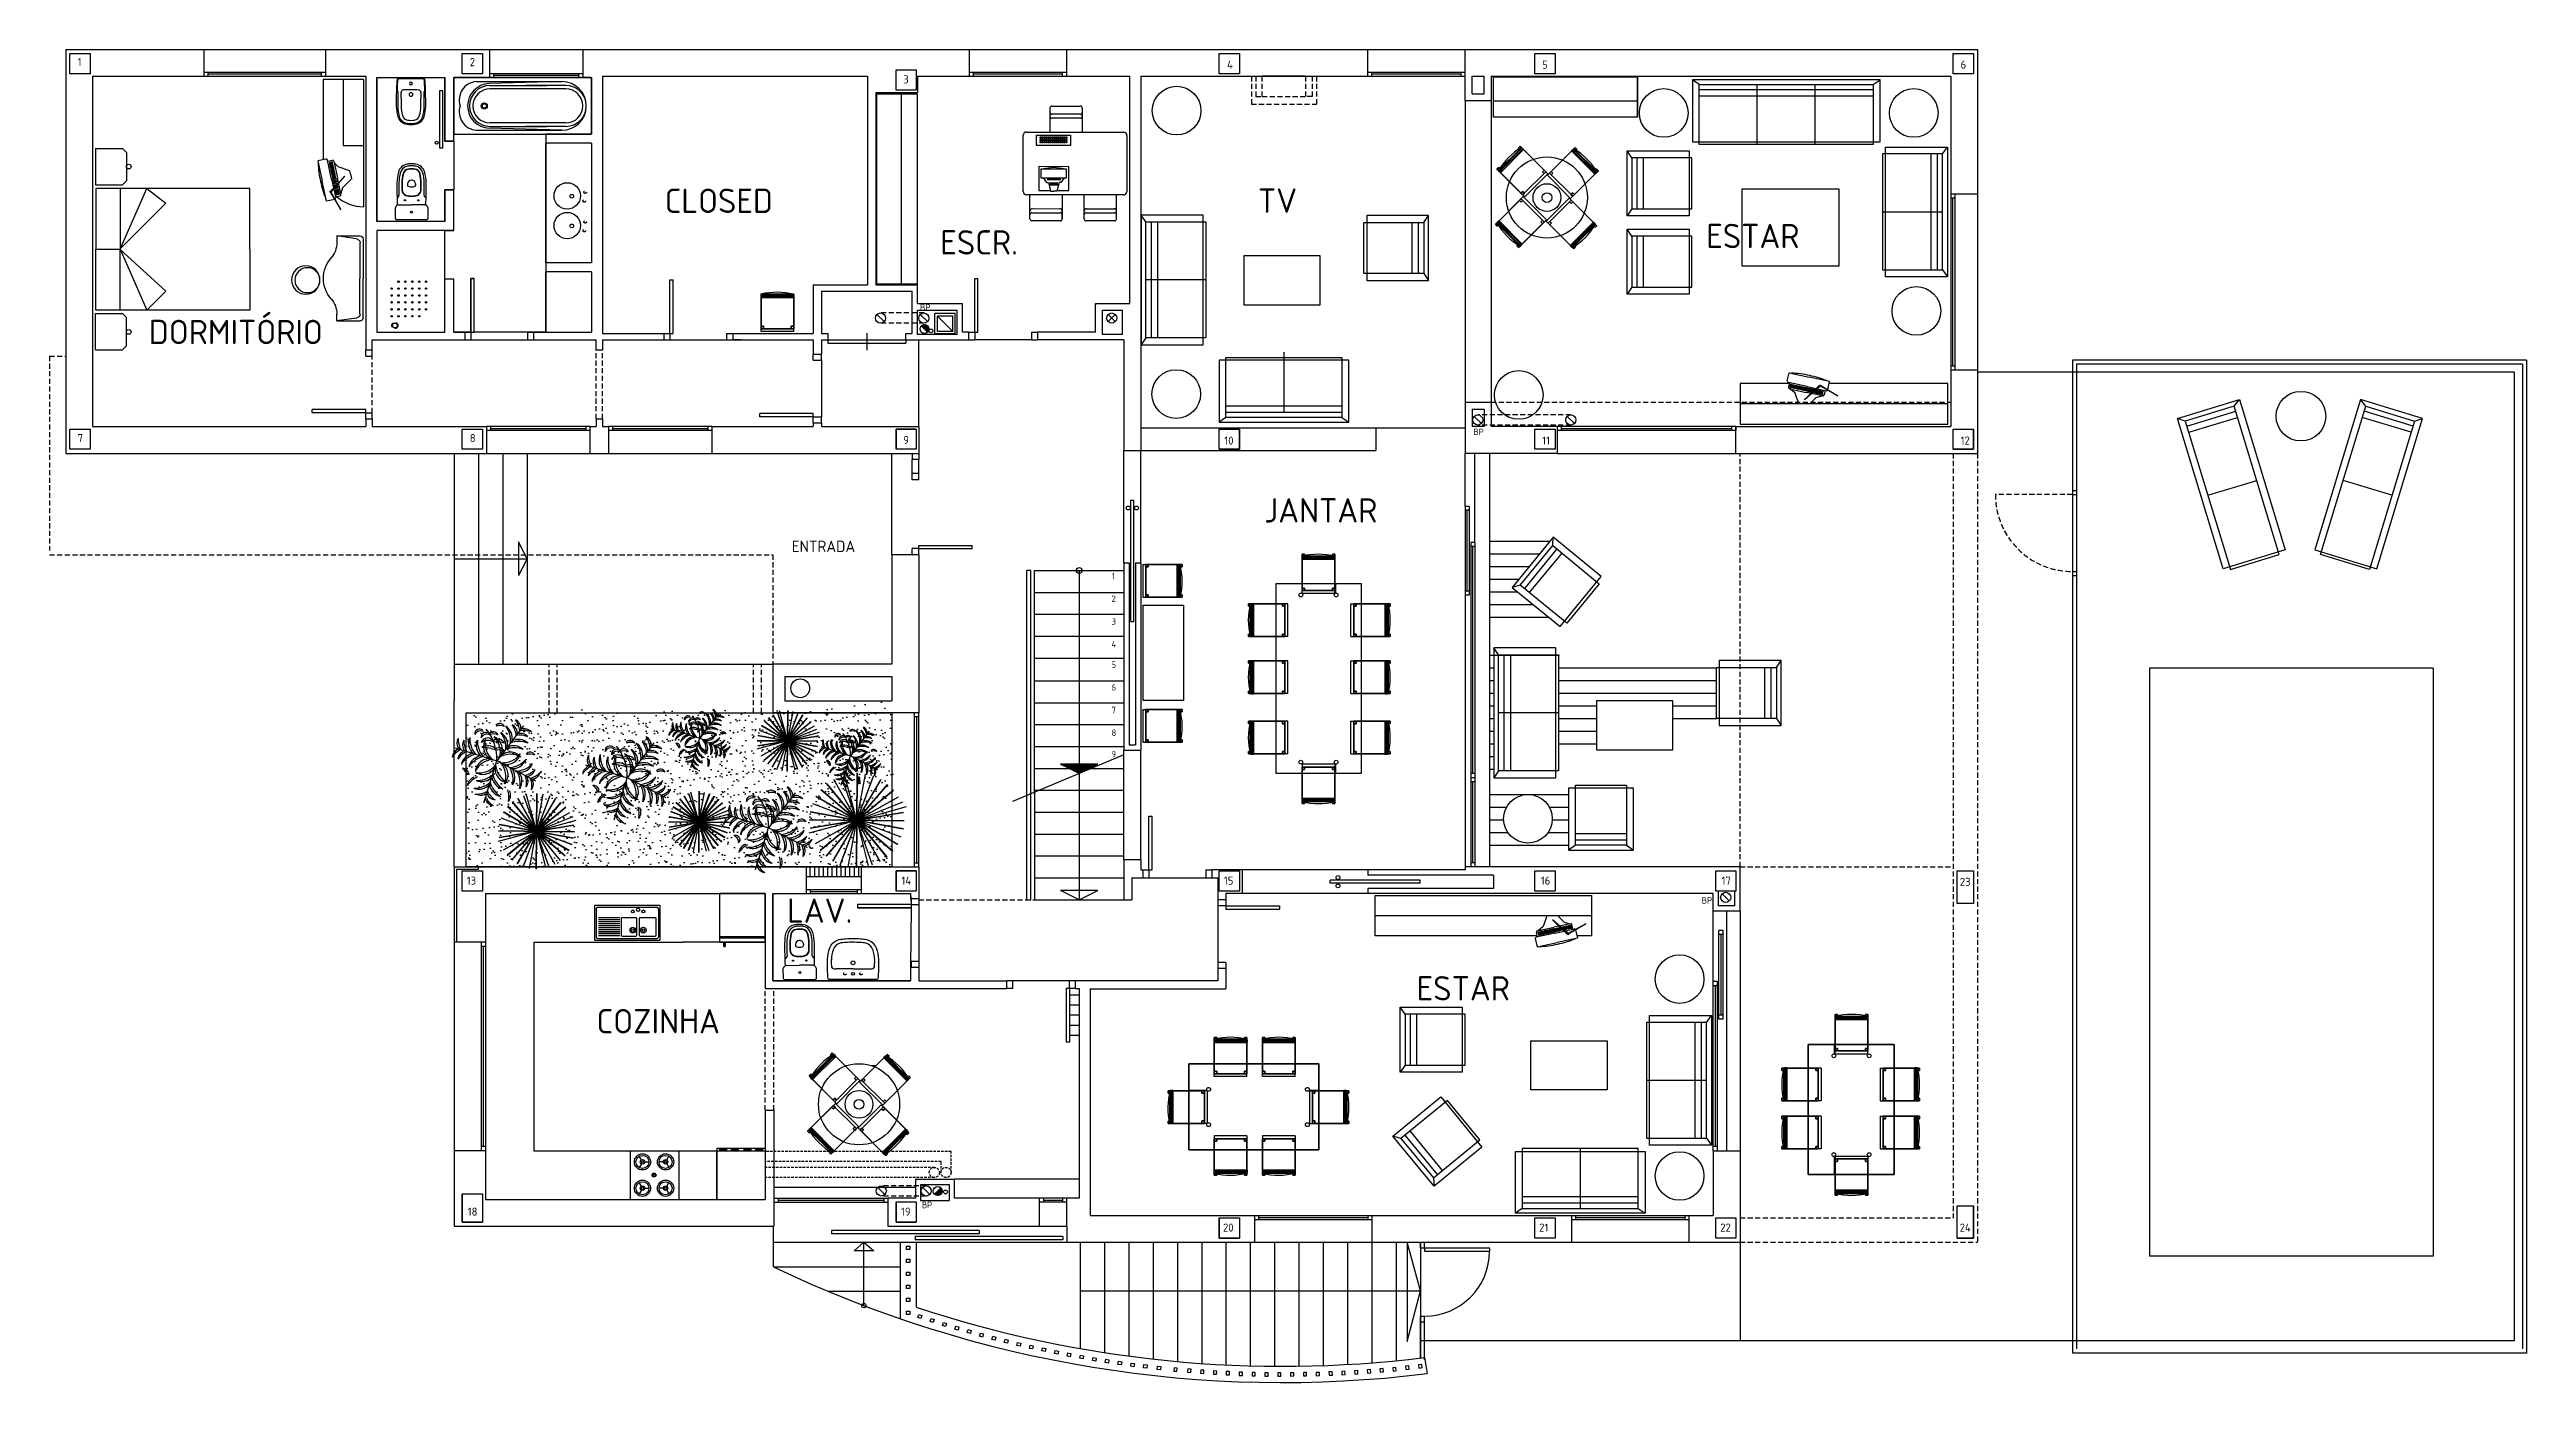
# Model space of a CAD drawing. Extents: x 37594 to 44658, y -15488 to -11373.
# Drawn here: x 41603 to 44658, y -13017 to -11373 of the extents above; entities that cross this region are included whole.
import ezdxf

# ---------------------------------------------------------------- set-up
doc = ezdxf.new("R2010")
doc.units = 0
doc.header["$LTSCALE"] = 25
doc.header["$MEASUREMENT"] = 0
doc.linetypes.add('HIDDEN', pattern=[0.375, 0.25, -0.125])
doc.linetypes.add('RAYITAS', pattern=[0.375, 0.25, -0.125])
doc.layers.get('0').update_dxf_attribs({"linetype": 'CONTINUOUS'})
for name, color, linetype in [('CARASFIJAS', 3, 'CONTINUOUS'), ('CARPINTERIA', 5, 'CONTINUOUS'), ('JARDINES', 4, 'CONTINUOUS'), ('MUEBLES', 4, 'CONTINUOUS'), ('MUROS', 1, 'CONTINUOUS'), ('PAVIMENTOS', 4, 'CONTINUOUS'), ('PILARES', 2, 'CONTINUOUS'), ('PLANTA', 7, 'CONTINUOUS'), ('TEXTO', 10, 'CONTINUOUS'), ('TEXTOS', 10, 'CONTINUOUS'), ('TEXTOSPIL', 7, 'CONTINUOUS')]:
    doc.layers.add(name, color=color, linetype=linetype)
doc.styles.add('DIN', font='DIN')
doc.styles.add('FUTURA', font='din.shx', dxfattribs={"height": 30})

msp = doc.modelspace()

# ---------------------------------------------------------------- texts
at = {"layer": 'PLANTA', "style": 'DIN'}
for s, p in [('1', (42913.2, -12026)), ('2', (42913.2, -12054)), ('3', (42913.2, -12082)), ('4', (42913.2, -12110)), ('5', (42913.2, -12135.2)), ('6', (42913.2, -12163.2)), ('7', (42913.2, -12191.2)), ('8', (42913.2, -12219.2)), ('9', (42913.2, -12245.6))]:
    msp.add_text(s, height=8, dxfattribs=at).set_placement(p)
at = {"layer": 'TEXTO', "color": 0, "style": 'FUTURA'}
for s, p in [('CLOSED', (42362, -11574.2)), ('TV', (43093.7, -11573.9)), ('ESCR.', (42701.9, -11625.5)), ('ESTAR', (43646.6, -11617.6)), ('DORMITÓRIO', (41725.7, -11736)), ('JANTAR', (43101.4, -11956)), ('LAV.', (42512.9, -12449.6)), ('ESTAR', (43289.4, -12545.4)), ('COZINHA', (42278, -12586))]:
    msp.add_text(s, height=30, dxfattribs=at).set_placement(p)
at = {"layer": 'TEXTOS', "style": 'DIN'}
for s, height, p in [('BP', 8, (42677, -11694.7)), ('BP', 8, (43359.5, -11848.1)), ('ENTRADA', 14, (42518.8, -11992.4)), ('BP', 8, (43641.1, -12426)), ('BP', 8, (42679.2, -12801.6))]:
    msp.add_text(s, height=height, dxfattribs=at).set_placement(p)
at = {"layer": 'TEXTOSPIL', "style": 'DIN'}
for s, p in [('1', (41637.9, -11393.2)), ('2', (42121.6, -11393.2)), ('4', (43055.6, -11396.3)), ('5', (43444.3, -11396.3)), ('6', (43960.4, -11396.3)), ('3', (42656.2, -11414.5)), ('7', (41637.9, -11856.9)), ('8', (42121.6, -11856.9)), ('9', (42656.2, -11859.1)), ('10', (43052.3, -11859.9)), ('11', (43444.3, -11859.9)), ('12', (43960.4, -11859.9)), ('13', (42117.9, -12402.6)), ('14', (42654, -12402.6)), ('15', (43051.7, -12402.6)), ('16', (43442.6, -12402.6)), ('17', (43665.6, -12402.6)), ('23', (43959.4, -12404.2)), ('18', (42119.1, -12810.9)), ('19', (42653.5, -12810.9)), ('20', (43050.6, -12830.5)), ('21', (43440.5, -12830.5)), ('22', (43663.9, -12830.5)), ('24', (43959.2, -12830.5))]:
    msp.add_text(s, height=10, dxfattribs=at).set_placement(p)

# ---------------------------------------------------------------- blocks, each defined once
blk = doc.blocks.new('ARB0051')
for p, q in [((-293, 194), (291, -193)), ((293, -194), (-291, 193)), ((-283, -208), (281, 207)), ((283, 208), (-281, -207)), ((-254, 242), (253, -241)), ((254, -242), (-253, 241)), ((-242, -254), (241, 253)), ((242, 254), (-241, -253)), ((-208, 283), (207, -281)), ((208, -283), (-207, 281)), ((-194, -293), (193, 291)), ((194, 293), (-193, -291)), ((-156, 315), (155, -312)), ((156, -315), (-155, 312)), ((-141, -322), (140, 320)), ((141, 322), (-140, -320)), ((99, -337), (-99, 335)), ((-82, -341), (82, 339)), ((0, 0), (-76, 353)), ((22, 351), (-22, -348)), ((-22, -351), (22, 348)), ((0, 0), (-360, -76)), ((-351, 22), (348, -22)), ((-349, -39), (347, 39)), ((351, -22), (-348, 22)), ((349, 39), (-347, -39)), ((-341, 82), (339, -82)), ((341, -82), (-339, 82)), ((-322, 141), (320, -140)), ((322, -141), (-320, 140)), ((-315, -156), (312, 155)), ((315, 156), (-312, -155)), ((0, 0), (347, 120)), ((0, 0), (373, 83)), ((0, 0), (67, -340))]:
    blk.add_line(p, q)
blk = doc.blocks.new('DPL0003P')
for p in [(0.288, 0.328), (-0.399, 0.149), (-0.143, -0.408), (0.381, -0.221)]:
    blk.add_line(p, (0.007, -0.002))
for centre, radius, start, end in [((-0.149, 0.271), 0.0494, 46.7219, 182.5174), ((-0.14, 0.232), 0.0694, 64.8486, 148.3181), ((-0.088, 0.235), 0.0494, 46.7219, 182.5174), ((-0.079, 0.196), 0.0694, 64.8486, 148.3181), ((-0.459, 0.038), 0.468, 355.1413, 36.3226), ((-0.016, 0.235), 0.0498, 19.4061, 138.4117), ((-0.016, 0.157), 0.108, 64.2821, 107.8748), ((0.051, 0.316), 0.0498, 19.4061, 138.4117), ((0.051, 0.237), 0.108, 64.2821, 107.8748), ((-0.13, 0.143), 0.232, 351.0353, 34.7007), ((-0.019, 0.161), 0.139, 344.913, 55.0578), ((0.032, 0.221), 0.139, 344.913, 55.0578), ((-0.079, 0.203), 0.232, 351.0353, 34.7007), ((0.124, 0.26), 0.1, 355.9541, 59.2885), ((-0.014, 0.223), 0.225, 3.7404, 33.0435), ((0.024, 0.268), 0.225, 3.7404, 33.0435), ((0.162, 0.305), 0.1, 355.9541, 59.2885), ((0.247, 0.156), 0.1, 40.0398, 103.3742), ((0.271, 0.059), 0.225, 66.2848, 95.5878), ((0.285, 0.201), 0.1, 40.0398, 103.3742), ((-0.334, 0.039), 0.1, 105.9541, 169.2885), ((-0.253, -0.078), 0.225, 113.7404, 143.0435), ((-0.278, 0.19), 0.1, 150.0398, 213.3742), ((-0.279, 0.018), 0.1, 105.9541, 169.2885), ((-0.197, -0.099), 0.225, 113.7404, 143.0435), ((-0.14, 0.225), 0.225, 176.2848, 205.5878), ((-0.211, -0.055), 0.139, 94.913, 165.0578), ((-0.156, -0.153), 0.232, 101.0353, 144.7007), ((-0.223, 0.169), 0.1, 150.0398, 213.3742), ((-0.085, 0.205), 0.225, 176.2848, 205.5878), ((-0.137, -0.082), 0.139, 94.913, 165.0578), ((-0.082, -0.18), 0.232, 101.0353, 144.7007), ((-0.124, 0.18), 0.139, 154.2704, 224.4152), ((-0.018, 0.219), 0.232, 174.6276, 218.2929), ((-0.077, -0.113), 0.135, 73.0901, 173.2987), ((-0.03, -0.191), 0.204, 91.3306, 152.8519), ((-0.05, 0.153), 0.139, 154.2704, 224.4152), ((0.056, 0.191), 0.232, 174.6276, 218.2929), ((-0.077, 0.162), 0.0664, 18.5385, 158.6404), ((-0.079, 0.096), 0.108, 53.4178, 123.7612), ((-0.082, 0.039), 0.112, 41.1118, 119.0314), ((-0.15, -0.229), 0.366, 65.0649, 87.8032), ((0.016, 0.138), 0.135, 146.0295, 246.2382), ((0.102, 0.165), 0.204, 166.4763, 227.9977), ((0.022, 0.136), 0.0753, 24.6507, 124.0675), ((0.007, -0.032), 0.217, 67.24, 95.5583), ((-0.069, 0.116), 0.135, 323.0901, 63.2987), ((-0.158, 0.097), 0.204, 341.3306, 42.8519), ((0.035, 0.078), 0.0488, 353.8899, 134.792), ((0.025, 0.039), 0.0676, 30.1039, 108.3336), ((0.132, -0.148), 0.204, 56.4763, 117.9977), ((0.135, -0.058), 0.135, 36.0295, 136.2382), ((0.076, 0.178), 0.204, 261.3306, 322.8519), ((0.11, 0.093), 0.135, 243.0901, 343.2987), ((0.172, -0.114), 0.232, 64.6276, 108.2929), ((0.172, -0.001), 0.139, 44.2704, 114.4152), ((0.223, -0.054), 0.232, 64.6276, 108.2929), ((0.223, 0.059), 0.139, 44.2704, 114.4152), ((0.233, 0.014), 0.225, 66.2848, 95.5878), ((0.335, 0.017), 0.0498, 19.4061, 138.4117), ((0.335, -0.061), 0.108, 64.2821, 107.8748), ((-0.329, -0.11), 0.0498, 340.9166, 99.9221), ((-0.397, -0.149), 0.108, 11.4535, 55.0461), ((-0.2, -0.248), 0.1, 105.9541, 169.2885), ((-0.118, -0.364), 0.225, 113.7404, 143.0435), ((-0.213, -0.027), 0.232, 264.6276, 308.2929), ((-0.175, -0.133), 0.139, 244.2704, 314.4152), ((-0.16, 0.093), 0.204, 256.4763, 317.9977), ((-0.132, 0.007), 0.135, 236.0295, 336.2382), ((-0.186, 0.047), 0.232, 264.6276, 308.2929), ((-0.148, -0.059), 0.139, 244.2704, 314.4152), ((0.06, -0.22), 0.139, 184.913, 255.0578), ((0.158, -0.165), 0.232, 191.0353, 234.7007), ((0.087, -0.146), 0.139, 184.913, 255.0578), ((0.186, -0.091), 0.232, 191.0353, 234.7007), ((0.119, -0.086), 0.135, 163.0901, 263.2987), ((0.196, -0.039), 0.204, 181.3306, 242.8519), ((-0.116, -0.15), 0.204, 336.4763, 37.9977), ((-0.025, -0.138), 0.135, 316.0295, 56.2382), ((0.126, 0.158), 0.232, 271.0353, 314.7007), ((-0.075, -0.184), 0.232, 344.6276, 28.2929), ((0.037, -0.164), 0.139, 324.2704, 34.4152), ((0.163, 0.052), 0.139, 264.913, 335.0578), ((0.194, 0.119), 0.232, 271.0353, 314.7007), ((-0.007, -0.224), 0.232, 344.6276, 28.2929), ((0.105, -0.204), 0.139, 324.2704, 34.4152), ((0.231, 0.012), 0.139, 264.913, 335.0578), ((0.225, 0.058), 0.225, 283.7404, 313.0435), ((0.062, -0.221), 0.225, 346.2848, 15.5878), ((0.204, -0.21), 0.1, 320.0398, 23.3742), ((0.285, -0.071), 0.1, 275.9541, 339.2885), ((0.276, 0.028), 0.225, 283.7404, 313.0435), ((0.113, -0.251), 0.225, 346.2848, 15.5878), ((0.255, -0.24), 0.1, 320.0398, 23.3742), ((0.336, -0.101), 0.1, 275.9541, 339.2885), ((-0.199, -0.094), 0.225, 266.2848, 295.5878), ((-0.164, -0.232), 0.1, 240.0398, 303.3742), ((-0.033, -0.343), 0.1, 195.9541, 259.2885), ((0.083, -0.262), 0.225, 203.7404, 233.0435), ((-0.013, -0.288), 0.1, 195.9541, 259.2885), ((0.104, -0.206), 0.225, 203.7404, 233.0435), ((-0.118, -0.355), 0.225, 346.2848, 15.5878), ((0.024, -0.344), 0.1, 320.0398, 23.3742)]:
    blk.add_arc(centre, radius, start, end)
blk = doc.blocks.new('TOCADOR')
for p, q in [((0.79, 0.47), (0.549, 0.506)), ((0.549, 0.506), (0.549, 0.421)), ((0.549, -0.544), (0.549, -0.458)), ((0.79, -0.508), (0.549, -0.544))]:
    blk.add_line(p, q)
at = {"linetype": 'ByBlock'}
for p, q in [((0.549, 0.506), (0.834, 0.506)), ((0.835, 0.421), (0.835, -0.019)), ((0.874, 0.466), (0.874, -0.019)), ((0.835, -0.458), (0.835, -0.019)), ((0.874, -0.504), (0.874, -0.019)), ((0.549, -0.544), (0.834, -0.544))]:
    blk.add_line(p, q, dxfattribs=at)
for centre, radius in [((0.166, 0.001), 0.175), ((0.187, 0.003), 0.154)]:
    blk.add_circle(centre, radius)
for centre, radius, start, end in [((0.263, 0.421), 0.286, 319.2465, 0), ((0.786, 0.421), 0.0495, 0, 85.151), ((0.776, -0.022), 0.392, 139.2465, 179.5751), ((0.776, -0.016), 0.392, 180.4249, 220.7535), ((0.263, -0.458), 0.286, 360, 40.7535), ((0.786, -0.458), 0.0495, 274.849, 0)]:
    blk.add_arc(centre, radius, start, end)
for centre, start, end in [((0.834, 0.466), 0, 90), ((0.834, -0.504), 270, 0)]:
    blk.add_arc(centre, 0.04, start, end, dxfattribs=at)

# ---------------------------------------------------------------- hatches: boundary and pattern name
at = {"layer": 'JARDINES'}
h = msp.add_hatch(dxfattribs=at)
h.set_pattern_fill('AR-SAND', color=1, scale=10, style=0)
h.set_pattern_definition([(37.5, (9472.418, 2811.002), (-0.6299336, 19.268238), [0, -15.2, 0, -17, 0, -16.25]), (7.5, (9472.418, 2811.002), (17.697767, 28.22146), [0, -8.2, 0, -13.7, 0, -5.25]), (327.5, (9460.118, 2811.002), (31.141419, 0.0565905), [0, -5, 0, -18, 0, -23.5]), (317.5, (9460.118, 2811.002), (30.061266, 8.776756), [0, -2.5, 0, -11.8, 0, -13.5])])
h.paths.add_polyline_path([(42117.3, -12190.7), (42642.3, -12190.7), (42642.3, -12380.7), (42117.3, -12380.7)])
at = {"layer": 'PAVIMENTOS'}
h = msp.add_hatch(dxfattribs=at)
h.set_pattern_fill('AR-SAND', color=256, scale=25, style=0)
h.set_pattern_definition([(37.5, (9472.418, 2811), (-1.574834, 48.170594), [0, -38, 0, -42.5, 0, -40.625]), (7.5, (9472.42, 2811), (44.24442, 70.55365), [0, -20.5, 0, -34.25, 0, -13.125]), (327.5, (9441.668, 2811), (77.853547, 0.141476), [0, -12.5, 0, -45, 0, -58.75]), (317.5, (9441.67, 2811), (75.15317, 21.94189), [0, -6.25, 0, -29.5, 0, -33.75])])
h.paths.add_polyline_path([(42160.3, -12175.7), (42645.3, -12175.7), (42645.3, -12380.7), (42160.3, -12380.7)])
at = {"layer": 'PLANTA'}
h = msp.add_hatch(dxfattribs=at)
h.set_pattern_fill('ANSI31', color=256, angle=1350, style=0)
h.set_pattern_definition([(315, (44504.21313, 5855.37312), (0.08838834765, 0.08838834765), [])])
h.paths.add_polyline_path([(42896.3, -12254), (42850.3, -12254), (42873.3, -12265.5)])

# ---------------------------------------------------------------- linework, layer by layer
at = {"layer": 'CARASFIJAS'}
for p, q in [((41628.3, -11402.7), (41628.3, -11377.7)), ((41628.3, -11377.7), (41653.3, -11377.7)), ((42112.3, -11377.7), (42137.3, -11377.7)), ((42137.3, -11377.7), (42137.3, -11402.7)), ((43045.8, -11377.7), (43070.8, -11377.7)), ((43070.8, -11377.7), (43070.8, -11402.7)), ((43435.3, -11377.7), (43460.3, -11377.7)), ((43460.3, -11377.7), (43460.3, -11402.7)), ((43951.2, -11377.7), (43976.2, -11377.7)), ((43976.2, -11377.7), (43976.2, -11402.7)), ((42647.3, -11397.7), (42672.3, -11397.7)), ((42672.3, -11397.7), (42672.3, -11422.7)), ((41628.3, -11865.7), (41628.3, -11840.7)), ((42137.3, -11840.7), (42137.3, -11865.7)), ((42672.3, -11840.7), (42647.3, -11840.7)), ((42647.3, -11840.7), (42647.3, -11865.7)), ((43070.8, -11865.7), (43070.8, -11840.7)), ((43460.3, -11840.7), (43460.3, -11865.7)), ((43976.2, -11865.7), (43976.2, -11840.7)), ((41653.3, -11865.7), (41628.3, -11865.7)), ((42137.3, -11865.7), (42112.3, -11865.7)), ((43045.8, -11865.7), (43070.8, -11865.7)), ((43460.3, -11865.7), (43435.3, -11865.7)), ((43951.2, -11865.7), (43976.2, -11865.7)), ((42112.3, -12410.7), (42112.3, -12385.7)), ((42112.3, -12385.7), (42137.3, -12385.7)), ((42672.3, -12385.7), (42647.3, -12385.7)), ((42647.3, -12385.7), (42647.3, -12410.7)), ((43045.8, -12385.7), (43070.8, -12385.7)), ((43070.8, -12385.7), (43070.8, -12410.7)), ((43435.3, -12385.7), (43460.3, -12385.7)), ((43460.3, -12385.7), (43460.3, -12410.7)), ((43658.3, -12385.7), (43683.3, -12385.7)), ((43683.3, -12385.7), (43683.3, -12410.7)), ((43956.2, -12385.7), (43976.2, -12385.7)), ((43976.2, -12385.7), (43976.2, -12425.7)), ((42112.3, -12783.7), (42112.3, -12818.7)), ((42647.3, -12793.7), (42647.3, -12818.7)), ((43976.2, -12838.7), (43976.2, -12798.7)), ((42112.3, -12818.7), (42137.3, -12818.7)), ((42647.3, -12818.7), (42672.3, -12818.7)), ((43045.8, -12813.7), (43045.8, -12838.7)), ((43460.3, -12813.7), (43460.3, -12838.7)), ((43683.3, -12813.7), (43683.3, -12838.7)), ((43045.8, -12838.7), (43070.8, -12838.7)), ((43460.3, -12838.7), (43435.3, -12838.7)), ((43683.3, -12838.7), (43658.3, -12838.7)), ((43956.2, -12838.7), (43976.2, -12838.7))]:
    msp.add_line(p, q, dxfattribs=at)
at = {"layer": 'CARPINTERIA'}
for p, q in [((41793.9, -11400.7), (41943.9, -11400.7)), ((41793.9, -11405.7), (41943.9, -11405.7)), ((41798.9, -11405.7), (41798.9, -11400.7)), ((41938.9, -11403.2), (41798.9, -11403.2)), ((41938.9, -11405.7), (41938.9, -11400.7)), ((42146.3, -11402.2), (42261.3, -11402.2)), ((42146.3, -11407.2), (42261.3, -11407.2)), ((42151.3, -11407.2), (42151.3, -11402.2)), ((42256.3, -11404.7), (42151.3, -11404.7)), ((42256.3, -11407.2), (42256.3, -11402.2)), ((42737.8, -11400.7), (42857.8, -11400.7)), ((42737.8, -11405.7), (42857.8, -11405.7)), ((42742.8, -11405.7), (42742.8, -11400.7)), ((42852.8, -11403.2), (42742.8, -11403.2)), ((42852.8, -11405.7), (42852.8, -11400.7)), ((43229.3, -11400.7), (43349.3, -11400.7)), ((43229.3, -11405.7), (43349.3, -11405.7)), ((43234.3, -11405.7), (43234.3, -11400.7)), ((43344.3, -11403.2), (43234.3, -11403.2)), ((43344.3, -11405.7), (43344.3, -11400.7)), ((43948.2, -11550.7), (43948.2, -11767.7)), ((43948.2, -11555.7), (43953.2, -11555.7)), ((43950.7, -11762.7), (43950.7, -11555.7)), ((43953.2, -11550.7), (43953.2, -11767.7)), ((42122.9, -11721.2), (42122.9, -11655.2)), ((42122.9, -11655.2), (42126.9, -11655.2)), ((42126.9, -11721.2), (42126.9, -11655.2)), ((42368.4, -11722.7), (42368.4, -11656.7)), ((42368.4, -11656.7), (42372.4, -11656.7)), ((42372.4, -11722.7), (42372.4, -11656.7)), ((42744.4, -11655.2), (42748.4, -11655.2)), ((42744.4, -11721.2), (42744.4, -11655.2)), ((42748.4, -11721.2), (42748.4, -11655.2)), ((42115.4, -11721.2), (42122.9, -11721.2)), ((42115.4, -11730.7), (42122.9, -11730.7)), ((42122.9, -11721.2), (42122.9, -11730.7)), ((42122.9, -11721.2), (42126.9, -11721.2)), ((42192.9, -11721.2), (42192.9, -11730.7)), ((42192.9, -11721.2), (42200.4, -11721.2)), ((42192.9, -11730.7), (42200.4, -11730.7)), ((42360.9, -11722.7), (42368.4, -11722.7)), ((42360.9, -11730.7), (42368.4, -11730.7)), ((42368.4, -11722.7), (42368.4, -11730.7)), ((42368.4, -11722.7), (42372.4, -11722.7)), ((42438.4, -11722.7), (42438.4, -11730.7)), ((42438.4, -11722.7), (42445.9, -11722.7)), ((42438.4, -11730.7), (42445.9, -11730.7)), ((42563.3, -11730.7), (42659.3, -11730.7)), ((42563.3, -11730.7), (42563.3, -11734.7)), ((42611.3, -11722.6), (42611.3, -11743.4)), ((42659.3, -11730.7), (42659.3, -11734.7)), ((42736.9, -11721.2), (42744.4, -11721.2)), ((42736.9, -11730.7), (42744.4, -11730.7)), ((42744.4, -11721.2), (42748.4, -11721.2)), ((42744.4, -11721.2), (42744.4, -11730.7)), ((42814.4, -11721.2), (42821.9, -11721.2)), ((42814.4, -11721.2), (42814.4, -11730.7)), ((42814.4, -11730.7), (42821.9, -11730.7)), ((41993.3, -11750.7), (41993.3, -11743.2)), ((41993.3, -11750.7), (42001.3, -11750.7)), ((42001.3, -11750.7), (42001.3, -11743.2)), ((42545.3, -11755.7), (42545.3, -11748.2)), ((42545.3, -11755.7), (42555.3, -11755.7)), ((42555.3, -11755.7), (42555.3, -11748.2)), ((42563.3, -11734.7), (42659.3, -11734.7)), ((43948.2, -11762.7), (43953.2, -11762.7)), ((41927.3, -11820.7), (41927.3, -11816.7)), ((41993.3, -11816.7), (41927.3, -11816.7)), ((41993.3, -11820.7), (41927.3, -11820.7)), ((41993.3, -11820.7), (41993.3, -11816.7)), ((41993.3, -11828.2), (41993.3, -11820.7)), ((41993.3, -11820.7), (42001.3, -11820.7)), ((42001.3, -11828.2), (42001.3, -11820.7)), ((42545.3, -11821.7), (42479.3, -11821.7)), ((42479.3, -11825.7), (42479.3, -11821.7)), ((42545.3, -11825.7), (42545.3, -11821.7)), ((42269.8, -11837.7), (42142.3, -11837.7)), ((42269.8, -11842.7), (42142.3, -11842.7)), ((42147.3, -11837.7), (42147.3, -11842.7)), ((42147.3, -11840.2), (42264.8, -11840.2)), ((42264.8, -11837.7), (42264.8, -11842.7)), ((42420.3, -11837.7), (42292.8, -11837.7)), ((42420.3, -11842.7), (42292.8, -11842.7)), ((42297.8, -11837.7), (42297.8, -11842.7)), ((42297.8, -11840.2), (42415.3, -11840.2)), ((42415.3, -11837.7), (42415.3, -11842.7)), ((42545.3, -11825.7), (42479.3, -11825.7)), ((42545.3, -11825.7), (42555.3, -11825.7)), ((42545.3, -11833.2), (42545.3, -11825.7)), ((42555.3, -11833.2), (42555.3, -11825.7)), ((43683.3, -11837.7), (43463.3, -11837.7)), ((43463.3, -11842.7), (43463.3, -11837.7)), ((43683.3, -11842.7), (43463.3, -11842.7)), ((43468.3, -11842.7), (43468.3, -11837.7)), ((43468.3, -11840.2), (43678.3, -11840.2)), ((43678.3, -11842.7), (43678.3, -11837.7)), ((43683.3, -11837.7), (43683.3, -11842.7)), ((42667.3, -11870.7), (42667.3, -11878.2)), ((42667.3, -11903.2), (42667.3, -11878.2)), ((42675.3, -11878.2), (42667.3, -11878.2)), ((42675.3, -11870.7), (42675.3, -11878.2)), ((42675.3, -11903.2), (42675.3, -11878.2)), ((42675.3, -11895.7), (42667.3, -11895.7)), ((42675.3, -11903.2), (42667.3, -11903.2)), ((42936.8, -12078.1), (42936.8, -11928.6)), ((42936.8, -11928.6), (42940.8, -11928.6)), ((42940.8, -12078.1), (42940.8, -11928.6)), ((43349.3, -11935.7), (43354.3, -11935.7)), ((43349.3, -11935.7), (43349.3, -12045.7)), ((43354.3, -11940.7), (43349.3, -11940.7)), ((43351.8, -12040.7), (43351.8, -11940.7)), ((43354.3, -11935.7), (43354.3, -12045.7)), ((42675.3, -11988.2), (42667.3, -11988.2)), ((42667.3, -11995.7), (42667.3, -11988.2)), ((42675.3, -11984.2), (42741.3, -11984.2)), ((42675.3, -11988.2), (42675.3, -11984.2)), ((42675.3, -11988.2), (42741.3, -11988.2)), ((42675.3, -11995.7), (42675.3, -11988.2)), ((42741.3, -11988.2), (42741.3, -11984.2)), ((43361.3, -11980.7), (43356.3, -11980.7)), ((43356.3, -11980.7), (43356.3, -12380.7)), ((43361.3, -11985.7), (43356.3, -11985.7)), ((43358.8, -12265.7), (43358.8, -11985.7)), ((43361.3, -11980.7), (43361.3, -12380.7)), ((43354.3, -12040.7), (43349.3, -12040.7)), ((43354.3, -12045.7), (43349.3, -12045.7)), ((42936.8, -12078.1), (42940.8, -12078.1)), ((42670.3, -12380.7), (42670.3, -12190.7)), ((42675.3, -12195.7), (42670.3, -12195.7)), ((42672.8, -12375.7), (42672.8, -12195.7)), ((42675.3, -12380.7), (42675.3, -12190.7)), ((42949.3, -12371.7), (42949.3, -12236.7)), ((43361.3, -12265.7), (43356.3, -12265.7)), ((43361.3, -12270.7), (43356.3, -12270.7)), ((43361.3, -12275.7), (43356.3, -12275.7)), ((43358.8, -12375.7), (43358.8, -12275.7)), ((42959.3, -12384.2), (42959.3, -12318.2)), ((42959.3, -12318.2), (42963.3, -12318.2)), ((42963.3, -12384.2), (42963.3, -12318.2)), ((42670.3, -12375.7), (42675.3, -12375.7)), ((42951.8, -12384.2), (42959.3, -12384.2)), ((42951.8, -12394.2), (42959.3, -12394.2)), ((42959.3, -12384.2), (42963.3, -12384.2)), ((42959.3, -12384.2), (42959.3, -12394.2)), ((43029.3, -12384.2), (43036.8, -12384.2)), ((43029.3, -12384.2), (43029.3, -12394.2)), ((43029.3, -12394.2), (43036.8, -12394.2)), ((43293.9, -12396.9), (43182.9, -12396.9)), ((43182.9, -12400.9), (43182.9, -12396.9)), ((43293.9, -12400.9), (43182.9, -12400.9)), ((43293.9, -12400.9), (43293.9, -12396.9)), ((43361.3, -12375.7), (43356.3, -12375.7)), ((42536.3, -12408.7), (42604.3, -12408.7)), ((42536.3, -12413.7), (42604.3, -12413.7)), ((42541.3, -12408.7), (42541.3, -12413.7)), ((42541.3, -12411.2), (42599.3, -12411.2)), ((42599.3, -12408.7), (42599.3, -12413.7)), ((42665.8, -12427), (42599.8, -12427)), ((42599.8, -12427), (42599.8, -12431)), ((42665.8, -12431), (42599.8, -12431)), ((42665.8, -12419.5), (42665.8, -12427)), ((42665.8, -12427), (42665.8, -12431)), ((42665.8, -12427), (42675.3, -12427)), ((42675.3, -12419.5), (42675.3, -12427)), ((43044.3, -12421.2), (43044.3, -12428.7)), ((43054.3, -12428.7), (43044.3, -12428.7)), ((43054.3, -12421.2), (43054.3, -12428.7)), ((43054.3, -12428.7), (43120.3, -12428.7)), ((43054.3, -12428.7), (43054.3, -12432.7)), ((43054.3, -12432.7), (43120.3, -12432.7)), ((43120.3, -12428.7), (43120.3, -12432.7)), ((43662.3, -12568.5), (43662.3, -12459)), ((43667.3, -12459), (43662.3, -12459)), ((43667.3, -12464), (43662.3, -12464)), ((43664.8, -12464), (43664.8, -12563.5)), ((43667.3, -12568.5), (43667.3, -12459)), ((42135.8, -12473.7), (42135.8, -12730.7)), ((42140.8, -12478.7), (42135.8, -12478.7)), ((42138.3, -12478.7), (42138.3, -12725.7)), ((42140.8, -12473.7), (42140.8, -12730.7)), ((42665.8, -12497), (42665.8, -12504.5)), ((42665.8, -12497), (42675.3, -12497)), ((42675.3, -12497), (42675.3, -12504.5)), ((42791.3, -12521.2), (42783.8, -12521.2)), ((42791.3, -12530.7), (42791.3, -12521.2)), ((42861.3, -12530.7), (42861.3, -12521.2)), ((42868.8, -12521.2), (42861.3, -12521.2)), ((43044.3, -12498.7), (43044.3, -12506.2)), ((43054.3, -12498.7), (43044.3, -12498.7)), ((43054.3, -12498.7), (43054.3, -12506.2)), ((43660.3, -12522.2), (43655.3, -12522.2)), ((43655.3, -12730.7), (43655.3, -12522.2)), ((43660.3, -12730.7), (43660.3, -12522.2)), ((42791.3, -12530.7), (42783.8, -12530.7)), ((42857.3, -12530.7), (42857.3, -12596.7)), ((42861.3, -12530.7), (42857.3, -12530.7)), ((42861.3, -12530.7), (42861.3, -12596.7)), ((42868.8, -12530.7), (42861.3, -12530.7)), ((43660.3, -12527.2), (43655.3, -12527.2)), ((43657.8, -12527.2), (43657.8, -12725.7)), ((43667.3, -12563.5), (43662.3, -12563.5)), ((43667.3, -12568.5), (43662.3, -12568.5)), ((42861.3, -12596.7), (42857.3, -12596.7)), ((42140.8, -12725.7), (42135.8, -12725.7)), ((43660.3, -12725.7), (43655.3, -12725.7)), ((43655.3, -12730.7), (43660.3, -12730.7)), ((42496.8, -12789.2), (42637.3, -12789.2)), ((42496.8, -12794.2), (42637.3, -12794.2)), ((42501.8, -12789.2), (42501.8, -12794.2)), ((42501.8, -12791.7), (42632.3, -12791.7)), ((42632.3, -12789.2), (42632.3, -12794.2)), ((42857.8, -12789.2), (42824.3, -12789.2)), ((42857.8, -12794.2), (42824.3, -12794.2)), ((42829.3, -12789.2), (42829.3, -12794.2)), ((42829.3, -12791.7), (42852.8, -12791.7)), ((42852.8, -12789.2), (42852.8, -12794.2)), ((43089.3, -12810.7), (43234.3, -12810.7)), ((43089.3, -12815.7), (43234.3, -12815.7)), ((43094.3, -12810.7), (43094.3, -12815.7)), ((43094.3, -12813.2), (43229.3, -12813.2)), ((43229.3, -12810.7), (43229.3, -12815.7)), ((43480.3, -12810.7), (43625.3, -12810.7)), ((43480.3, -12815.7), (43625.3, -12815.7)), ((43485.3, -12810.7), (43485.3, -12815.7)), ((43485.3, -12813.2), (43620.3, -12813.2)), ((43620.3, -12810.7), (43620.3, -12815.7)), ((43294.3, -12850.7), (43294.3, -12843.7)), ((43294.3, -12843.7), (43299.3, -12843.7)), ((43294.3, -12850.7), (43299.3, -12850.7)), ((43299.3, -12850.7), (43299.3, -12843.7)), ((43299.3, -12850.7), (43299.3, -12854.7)), ((43299.3, -12850.7), (43379.3, -12850.7)), ((43299.3, -12854.7), (43379.3, -12854.7)), ((43379.3, -12850.7), (43379.3, -12854.7)), ((43294.3, -12934.7), (43299.3, -12934.7)), ((43294.3, -12986.3), (43294.3, -12934.7)), ((43294.3, -12941.7), (43299.3, -12941.7)), ((43299.3, -12988.7), (43299.3, -12934.7))]:
    msp.add_line(p, q, dxfattribs=at)
msp.add_lwpolyline([(42088.4, -11423.8), (42084.4, -11423.8), (42084.4, -11493.8), (42088.4, -11493.8)], close=True, dxfattribs=at)
for centre, radius in [((42080.7, -11487.7), 1.88), ((42933.7, -11938.1), 2.39), ((42943.9, -11938.1), 2.39), ((43192.4, -12393.8), 2.39), ((43192.4, -12404.1), 2.39)]:
    msp.add_circle(centre, radius, dxfattribs=at)
msp.add_arc((43299.3, -12854.7), 80, 270, 0, dxfattribs=at)
at = {"layer": 'JARDINES'}
msp.add_lwpolyline([(42117.3, -12190.7), (42642.3, -12190.7), (42642.3, -12380.7), (42117.3, -12380.7)], close=True, dxfattribs=at)
at = {"layer": 'MUEBLES'}
for p, q in [((41990.6, -11409.6), (41940.6, -11409.6)), ((41940.6, -11409.6), (41940.6, -11508.6)), ((41965.6, -11409.6), (41965.6, -11490.9)), ((41990.6, -11409.6), (41990.6, -11566.5)), ((43561.9, -11455.7), (43561.9, -11405.7)), ((43638, -11415.9), (43629.5, -11409.9)), ((43852.5, -11422.4, 30.2), (43638, -11422.4)), ((43709.5, -11489.9), (43709.5, -11415.9, 36.5)), ((43781, -11489.9), (43781, -11415.9, 36.5)), ((43852.5, -11415.9), (43861, -11409.9)), ((42653.6, -11427.5), (42653.6, -11661.9)), ((42837, -11444.9), (42837, -11474.4)), ((42837.1, -11444.9), (42837.1, -11454.4)), ((42839.3, -11442.4), (42874.6, -11442.4)), ((42874.6, -11452.4), (42839.6, -11452.4)), ((42877.1, -11444.9), (42877, -11454.5)), ((42877.1, -11449.1), (42877.1, -11474.4)), ((43384.3, -11435.9), (43561.9, -11435.9)), ((43852.5, -11430.3), (43638, -11430.3)), ((42804.3, -11547.9), (42804.3, -11478.4)), ((42808.3, -11474.4), (42928.2, -11474.5)), ((42820.7, -11490.9), (42820.7, -11478.1)), ((42820.7, -11478.1), (42862.7, -11478.2)), ((42821, -11478.1), (42822.4, -11478.1)), ((42821, -11479.9), (42821, -11478.7)), ((42824.5, -11478.1), (42825.9, -11478.1)), ((42825.1, -11480.2), (42826.6, -11480.2)), ((42825.1, -11481.4), (42825.1, -11480.2)), ((42826.6, -11481.4), (42825.1, -11481.4)), ((42825.1, -11482.4), (42826.6, -11482.4)), ((42825.1, -11483.6), (42825.1, -11482.4)), ((42826.6, -11483.6), (42825.1, -11483.6)), ((42825.1, -11484.5), (42826.6, -11484.5)), ((42825.1, -11485.7), (42825.1, -11484.5)), ((42826.6, -11485.7), (42825.1, -11485.7)), ((42826.6, -11480.2), (42826.6, -11481.4)), ((42826.6, -11482.4), (42826.6, -11483.6)), ((42826.6, -11484.5), (42826.6, -11485.7)), ((42827.6, -11480.2), (42829, -11480.2)), ((42827.6, -11481.4), (42827.6, -11480.2)), ((42829, -11481.4), (42827.6, -11481.4)), ((42827.6, -11482.4), (42829, -11482.4)), ((42827.6, -11483.6), (42827.6, -11482.4)), ((42829, -11483.6), (42827.6, -11483.6)), ((42827.6, -11484.5), (42829, -11484.5)), ((42827.6, -11485.7), (42827.6, -11484.5)), ((42829, -11485.7), (42827.6, -11485.7)), ((42827.9, -11478.1), (42829.4, -11478.1)), ((42829, -11480.2), (42829, -11481.4)), ((42829, -11482.4), (42829, -11483.6)), ((42829, -11484.5), (42829, -11485.7)), ((42830, -11480.2), (42831.5, -11480.2)), ((42830, -11481.4), (42830, -11480.2)), ((42831.5, -11481.4), (42830, -11481.4)), ((42830, -11482.4), (42831.5, -11482.4)), ((42830, -11483.6), (42830, -11482.4)), ((42831.5, -11483.6), (42830, -11483.6)), ((42830, -11484.5), (42831.5, -11484.5)), ((42830, -11485.7), (42830, -11484.5)), ((42831.4, -11485.7), (42830, -11485.7)), ((42831.4, -11478.1), (42832.9, -11478.1)), ((42831.5, -11484.5), (42831.4, -11485.7)), ((42831.5, -11480.2), (42831.5, -11481.4)), ((42831.5, -11482.4), (42831.5, -11483.6)), ((42832.4, -11480.2), (42833.9, -11480.2)), ((42832.4, -11481.4), (42832.4, -11480.2)), ((42833.9, -11481.4), (42832.4, -11481.4)), ((42832.4, -11482.4), (42833.9, -11482.4)), ((42832.4, -11483.6), (42832.4, -11482.4)), ((42833.9, -11483.6), (42832.4, -11483.6)), ((42832.4, -11484.5), (42833.9, -11484.5)), ((42832.4, -11485.7), (42832.4, -11484.5)), ((42833.9, -11485.7), (42832.4, -11485.7)), ((42833.9, -11480.2), (42833.9, -11481.4)), ((42833.9, -11482.4), (42833.9, -11483.6)), ((42833.9, -11484.5), (42833.9, -11485.7)), ((42834.8, -11480.2), (42836.3, -11480.2)), ((42834.8, -11481.4), (42834.8, -11480.2)), ((42836.3, -11481.4), (42834.8, -11481.4)), ((42834.8, -11482.4), (42836.3, -11482.4)), ((42834.8, -11483.6), (42834.8, -11482.4)), ((42836.3, -11483.6), (42834.8, -11483.6)), ((42834.8, -11484.5), (42836.3, -11484.5)), ((42834.8, -11485.7), (42834.8, -11484.5)), ((42836.3, -11485.7), (42834.8, -11485.7)), ((42834.9, -11478.1), (42836.3, -11478.1)), ((42836.3, -11480.2), (42836.3, -11481.4)), ((42836.3, -11482.4), (42836.3, -11483.6)), ((42836.3, -11484.5), (42836.3, -11485.7)), ((42837.2, -11484.5), (42838.7, -11484.5)), ((42837.2, -11485.7), (42837.2, -11484.5)), ((42838.7, -11485.7), (42837.2, -11485.7)), ((42837.3, -11480.2), (42838.7, -11480.2)), ((42837.3, -11481.4), (42837.3, -11480.2)), ((42838.7, -11481.4), (42837.3, -11481.4)), ((42837.3, -11482.4), (42838.7, -11482.4)), ((42837.2, -11483.6), (42837.3, -11482.4)), ((42838.7, -11483.6), (42837.2, -11483.6)), ((42838.3, -11478.1), (42839.8, -11478.1)), ((42838.7, -11480.2), (42838.7, -11481.4)), ((42838.7, -11482.4), (42838.7, -11483.6)), ((42838.7, -11484.5), (42838.7, -11485.7)), ((42839.7, -11480.2), (42841.1, -11480.2)), ((42839.7, -11481.4), (42839.7, -11480.2)), ((42841.1, -11481.4), (42839.7, -11481.4)), ((42839.7, -11482.4), (42841.1, -11482.4)), ((42839.7, -11483.6), (42839.7, -11482.4)), ((42841.1, -11483.6), (42839.7, -11483.6)), ((42839.7, -11484.5), (42841.1, -11484.5)), ((42839.7, -11485.7), (42839.7, -11484.5)), ((42841.1, -11485.7), (42839.7, -11485.7)), ((42874, -11457.4), (42840.1, -11457.4)), ((42841.1, -11480.2), (42841.1, -11481.4)), ((42841.1, -11482.4), (42841.1, -11483.6)), ((42841.1, -11484.5), (42841.1, -11485.7)), ((42841.8, -11478.1), (42843.3, -11478.1)), ((42842.1, -11480.2), (42843.6, -11480.2)), ((42842.1, -11481.4), (42842.1, -11480.2)), ((42843.6, -11481.4), (42842.1, -11481.4)), ((42842.1, -11482.4), (42843.6, -11482.4)), ((42842.1, -11483.6), (42842.1, -11482.4)), ((42843.6, -11483.6), (42842.1, -11483.6)), ((42842.1, -11484.5), (42843.6, -11484.5)), ((42842.1, -11485.7), (42842.1, -11484.5)), ((42843.6, -11485.7), (42842.1, -11485.7)), ((42843.6, -11480.2), (42843.6, -11481.4)), ((42843.6, -11482.4), (42843.6, -11483.6)), ((42843.6, -11484.5), (42843.6, -11485.7)), ((42844.5, -11480.2), (42846, -11480.2)), ((42844.5, -11481.4), (42844.5, -11480.2)), ((42846, -11481.4), (42844.5, -11481.4)), ((42844.5, -11482.4), (42846, -11482.4)), ((42844.5, -11483.6), (42844.5, -11482.4)), ((42846, -11483.6), (42844.5, -11483.6)), ((42844.5, -11484.5), (42846, -11484.6)), ((42844.5, -11485.7), (42844.5, -11484.5)), ((42846, -11485.8), (42844.5, -11485.7)), ((42845.3, -11478.1), (42846.8, -11478.2)), ((42846, -11480.2), (42846, -11481.4)), ((42846, -11482.4), (42846, -11483.6)), ((42846, -11484.6), (42846, -11485.8)), ((42846.9, -11480.2), (42848.4, -11480.2)), ((42846.9, -11481.4), (42846.9, -11480.2)), ((42848.4, -11481.4), (42846.9, -11481.4)), ((42846.9, -11482.4), (42848.4, -11482.4)), ((42846.9, -11483.6), (42846.9, -11482.4)), ((42848.4, -11483.6), (42846.9, -11483.6)), ((42846.9, -11484.6), (42848.4, -11484.6)), ((42846.9, -11485.8), (42846.9, -11484.6)), ((42848.4, -11485.8), (42846.9, -11485.8)), ((42848.4, -11480.2), (42848.4, -11481.4)), ((42848.4, -11482.4), (42848.4, -11483.6)), ((42848.4, -11484.6), (42848.4, -11485.8)), ((42848.8, -11478.2), (42850.2, -11478.2)), ((42849.4, -11480.2), (42850.8, -11480.2)), ((42849.4, -11481.4), (42849.4, -11480.2)), ((42850.8, -11481.4), (42849.4, -11481.4)), ((42849.4, -11482.4), (42850.8, -11482.4)), ((42849.4, -11483.6), (42849.4, -11482.4)), ((42850.8, -11483.6), (42849.4, -11483.6)), ((42849.4, -11484.6), (42850.8, -11484.6)), ((42849.4, -11485.8), (42849.4, -11484.6)), ((42850.8, -11485.8), (42849.4, -11485.8)), ((42850.8, -11480.2), (42850.8, -11481.4)), ((42850.8, -11482.4), (42850.8, -11483.6)), ((42850.8, -11484.6), (42850.8, -11485.8)), ((42851.8, -11480.2), (42853.3, -11480.2)), ((42851.8, -11481.4), (42851.8, -11480.2)), ((42853.3, -11481.4), (42851.8, -11481.4)), ((42851.8, -11483.6), (42851.8, -11482.4)), ((42851.8, -11482.4), (42853.3, -11482.4)), ((42853.3, -11483.6), (42851.8, -11483.6)), ((42851.8, -11485.8), (42851.8, -11484.6)), ((42851.8, -11484.6), (42853.3, -11484.6)), ((42853.3, -11485.8), (42851.8, -11485.8)), ((42852.2, -11478.2), (42853.7, -11478.2)), ((42853.3, -11480.2), (42853.3, -11481.4)), ((42853.3, -11482.4), (42853.3, -11483.6)), ((42853.3, -11484.6), (42853.3, -11485.8)), ((42854.2, -11480.2), (42855.7, -11480.2)), ((42854.2, -11481.4), (42854.2, -11480.2)), ((42855.7, -11481.4), (42854.2, -11481.4)), ((42854.2, -11482.4), (42855.7, -11482.4)), ((42854.2, -11483.6), (42854.2, -11482.4)), ((42855.7, -11483.6), (42854.2, -11483.6)), ((42854.2, -11484.6), (42855.7, -11484.6)), ((42854.2, -11485.8), (42854.2, -11484.6)), ((42855.7, -11485.8), (42854.2, -11485.8)), ((42855.7, -11478.2), (42857.2, -11478.2)), ((42855.7, -11480.2), (42855.7, -11481.4)), ((42855.7, -11482.4), (42855.7, -11483.6)), ((42855.7, -11484.6), (42855.7, -11485.8)), ((42856.6, -11481.4), (42856.6, -11480.2)), ((42856.6, -11480.2), (42858.1, -11480.2)), ((42858.1, -11481.4), (42856.6, -11481.4)), ((42856.6, -11482.4), (42858.1, -11482.4)), ((42856.6, -11483.6), (42856.6, -11482.4)), ((42858.1, -11483.6), (42856.6, -11483.6)), ((42856.6, -11484.6), (42858.1, -11484.6)), ((42856.6, -11485.8), (42856.6, -11484.6)), ((42858.1, -11485.8), (42856.6, -11485.8)), ((42858.1, -11480.2), (42858.1, -11481.4)), ((42858.1, -11482.4), (42858.1, -11483.6)), ((42858.1, -11484.6), (42858.1, -11485.8)), ((42859.2, -11478.2), (42860.7, -11478.2)), ((42862.7, -11478.2), (42862.6, -11491)), ((42932.2, -11478.5), (42932.1, -11548)), ((41660.1, -11494.7), (41693.1, -11494.7)), ((41660.1, -11494.7), (41660.1, -11539.7)), ((41698.1, -11499.7), (41693.1, -11494.7)), ((41698.1, -11499.7), (41698.1, -11534.7)), ((41944.2, -11507.8), (41934, -11510)), ((41934, -11510), (41939.4, -11534.9)), ((41951.2, -11532.4), (41946.1, -11509)), ((41946.4, -11510.5), (41952, -11509.3)), ((41952.3, -11511.3), (41948.2, -11512.2)), ((41948.2, -11512.2), (41948.3, -11512.5)), ((41948.3, -11512.5), (41952.3, -11511.6)), ((41952.5, -11512.3), (41948.4, -11513.2)), ((41948.4, -11513.2), (41948.5, -11513.5)), ((41948.5, -11513.5), (41952.6, -11512.6)), ((41952.8, -11513.6), (41948.7, -11514.4)), ((41948.7, -11514.8), (41952.8, -11513.9)), ((41948.7, -11514.4), (41948.7, -11514.8)), ((41953.1, -11514.7), (41948.9, -11515.6)), ((41948.9, -11515.6), (41949, -11515.9)), ((41949, -11515.9), (41953.1, -11515)), ((41953.3, -11516), (41949.2, -11516.8)), ((41949.2, -11516.8), (41949.3, -11517.2)), ((41949.3, -11517.2), (41953.4, -11516.3)), ((41952.3, -11511.6), (41952.3, -11511.2)), ((41952.6, -11512.6), (41952.5, -11512.3)), ((41952.8, -11513.9), (41952.8, -11513.5)), ((41953.1, -11515), (41953, -11514.7)), ((41953.4, -11516.3), (41953.3, -11515.9)), ((41953.9, -11510.5), (41958.3, -11530.8)), ((41959.1, -11517.5), (41954.1, -11511.4)), ((41965.6, -11490.9), (41990.6, -11490.9)), ((42862.6, -11491), (42820.7, -11490.9)), ((42860.3, -11517.2), (42823.3, -11517.1)), ((42823.3, -11517.1), (42823.3, -11546.5)), ((42825.1, -11486.7), (42826.6, -11486.7)), ((42825.1, -11487.9), (42825.1, -11486.7)), ((42826.6, -11487.9), (42825.1, -11487.9)), ((42826.6, -11486.7), (42826.6, -11487.9)), ((42827.6, -11486.7), (42829, -11486.7)), ((42827.6, -11487.9), (42827.6, -11486.7)), ((42829, -11487.9), (42827.6, -11487.9)), ((42829, -11486.7), (42829, -11487.9)), ((42830, -11486.7), (42831.4, -11486.7)), ((42830, -11487.9), (42830, -11486.7)), ((42831.4, -11487.9), (42830, -11487.9)), ((42831.4, -11486.7), (42831.4, -11487.9)), ((42832.4, -11486.7), (42833.9, -11486.7)), ((42832.4, -11487.9), (42832.4, -11486.7)), ((42833.9, -11487.9), (42832.4, -11487.9)), ((42833.9, -11486.7), (42833.9, -11487.9)), ((42834.8, -11486.7), (42836.3, -11486.7)), ((42834.8, -11487.9), (42834.8, -11486.7)), ((42836.3, -11487.9), (42834.8, -11487.9)), ((42836.3, -11486.7), (42836.3, -11487.9)), ((42837.2, -11486.7), (42838.7, -11486.7)), ((42837.2, -11487.9), (42837.2, -11486.7)), ((42838.7, -11487.9), (42837.2, -11487.9)), ((42838.7, -11486.7), (42838.7, -11487.9)), ((42839.7, -11486.7), (42841.1, -11486.7)), ((42839.7, -11487.9), (42839.7, -11486.7)), ((42841.1, -11487.9), (42839.7, -11487.9)), ((42841.1, -11486.7), (42841.1, -11487.9)), ((42842.1, -11486.7), (42843.6, -11486.7)), ((42842.1, -11487.9), (42842.1, -11486.7)), ((42843.6, -11487.9), (42842.1, -11487.9)), ((42843.6, -11486.7), (42843.6, -11487.9)), ((42844.5, -11486.7), (42846, -11486.7)), ((42844.5, -11487.9), (42844.5, -11486.7)), ((42846, -11487.9), (42844.5, -11487.9)), ((42846, -11486.7), (42846, -11487.9)), ((42846.9, -11486.7), (42848.4, -11486.7)), ((42846.9, -11487.9), (42846.9, -11486.7)), ((42848.4, -11487.9), (42846.9, -11487.9)), ((42848.4, -11486.7), (42848.4, -11487.9)), ((42849.4, -11486.7), (42850.8, -11486.7)), ((42849.4, -11487.9), (42849.4, -11486.7)), ((42850.8, -11487.9), (42849.4, -11487.9)), ((42850.8, -11486.7), (42850.8, -11487.9)), ((42851.8, -11486.7), (42853.3, -11486.7)), ((42851.8, -11487.9), (42851.8, -11486.7)), ((42853.3, -11487.9), (42851.8, -11487.9)), ((42853.3, -11486.7), (42853.3, -11487.9)), ((42854.2, -11486.7), (42855.7, -11486.7)), ((42854.2, -11487.9), (42854.2, -11486.7)), ((42855.7, -11487.9), (42854.2, -11487.9)), ((42855.7, -11486.7), (42855.7, -11487.9)), ((42856.6, -11486.7), (42858.1, -11486.7)), ((42856.6, -11487.9), (42856.6, -11486.7)), ((42858.1, -11487.9), (42856.6, -11487.9)), ((42858.1, -11486.7), (42858.1, -11487.9)), ((43451.2, -11526, -75), (43418.6, -11493.3, -75)), ((43450.8, -11527.8, -75), (43483.3, -11495.3, -75)), ((43555, -11506.2), (43549, -11497.7)), ((43561.5, -11569.2, 30.2), (43561.5, -11506.2)), ((43569.4, -11569.2), (43569.4, -11506.2)), ((43923.6, -11501.5), (43923.6, -11644.5)), ((43931.5, -11501.5, 30.2), (43931.5, -11644.5)), ((43938, -11501.5), (43944, -11493)), ((41660.1, -11539.7), (41693.1, -11539.7)), ((41850.3, -11544), (41660.3, -11544)), ((41660.3, -11544), (41660.3, -11619)), ((41690.3, -11544), (41690.3, -11619)), ((41690.3, -11619), (41723.4, -11544)), ((41698.1, -11534.7), (41693.1, -11539.7)), ((41723.4, -11544), (41746.7, -11562.2)), ((41850.3, -11619), (41850.3, -11544)), ((41944.8, -11559.8), (41939.4, -11534.9)), ((41953.6, -11517.3), (41949.5, -11518.2)), ((41949.5, -11518.5), (41953.6, -11517.6)), ((41949.5, -11518.2), (41949.5, -11518.5)), ((41953.9, -11518.7), (41949.8, -11519.6)), ((41949.8, -11519.6), (41949.9, -11520)), ((41949.9, -11520), (41954, -11519.1)), ((41967.3, -11528.9), (41950, -11547.2)), ((41954.2, -11520), (41950.1, -11520.9)), ((41950.1, -11521.3), (41954.2, -11520.4)), ((41950.1, -11520.9), (41950.1, -11521.3)), ((41954.5, -11521.4), (41950.4, -11522.3)), ((41950.4, -11522.6), (41954.5, -11521.7)), ((41950.4, -11522.3), (41950.4, -11522.6)), ((41954.8, -11522.9), (41950.7, -11523.8)), ((41950.7, -11523.8), (41950.8, -11524.2)), ((41950.8, -11524.2), (41954.9, -11523.3)), ((41950.9, -11547.9), (41967.3, -11528.9)), ((41955.2, -11524.6), (41951.1, -11525.5)), ((41951.1, -11525.8), (41955.2, -11525)), ((41951.1, -11525.5), (41951.1, -11525.8)), ((41951.2, -11532.4), (41956.2, -11555.7)), ((41955.5, -11526), (41951.4, -11526.9)), ((41951.4, -11527.3), (41955.5, -11526.4)), ((41951.4, -11526.9), (41951.4, -11527.3)), ((41955.8, -11527.3), (41951.7, -11528.2)), ((41951.7, -11528.6), (41955.8, -11527.7)), ((41951.7, -11528.2), (41951.7, -11528.6)), ((41956.1, -11528.7), (41952, -11529.6)), ((41952, -11529.9), (41956.1, -11529)), ((41952, -11529.6), (41952, -11529.9)), ((41956.4, -11530.1), (41952.3, -11531)), ((41952.3, -11531.3), (41956.4, -11530.5)), ((41952.3, -11531), (41952.3, -11531.3)), ((41952.6, -11532.8), (41956.7, -11531.9)), ((41952.7, -11533.1), (41952.6, -11532.8)), ((41956.9, -11532.2), (41952.7, -11533.1)), ((41953, -11534.2), (41957, -11533.3)), ((41957.2, -11533.7), (41953, -11534.5)), ((41953, -11534.5), (41953, -11534.2)), ((41953.2, -11535.6), (41957.3, -11534.7)), ((41953.3, -11535.9), (41953.2, -11535.6)), ((41957.5, -11535), (41953.3, -11535.9)), ((41953.5, -11536.9), (41957.6, -11536)), ((41953.6, -11537.2), (41953.5, -11536.9)), ((41953.6, -11517.6), (41953.6, -11517.2)), ((41957.7, -11536.3), (41953.6, -11537.2)), ((41953.8, -11538.3), (41957.9, -11537.4)), ((41953.9, -11538.6), (41953.8, -11538.3)), ((41954, -11519.1), (41953.9, -11518.7)), ((41958, -11537.7), (41953.9, -11538.6)), ((41954.2, -11520.4), (41954.2, -11520)), ((41954.2, -11540), (41957.5, -11539.3)), ((41954.3, -11540.3), (41954.2, -11540)), ((41957.1, -11539.7), (41954.3, -11540.3)), ((41954.5, -11521.7), (41954.5, -11521.4)), ((41954.5, -11541.5), (41955.6, -11541.3)), ((41954.6, -11541.9), (41954.5, -11541.5)), ((41955.2, -11541.7), (41954.6, -11541.9)), ((41954.9, -11523.3), (41954.8, -11522.9)), ((41959, -11542.3), (41954.9, -11543.2)), ((41955.2, -11525), (41955.1, -11524.6)), ((41955.1, -11544.2), (41959.2, -11543.3)), ((41955.2, -11544.5), (41955.1, -11544.2)), ((41959.3, -11543.6), (41955.2, -11544.5)), ((41955.3, -11542.8), (41958.9, -11542)), ((41955.4, -11545.7), (41959.5, -11544.8)), ((41955.5, -11546), (41955.4, -11545.7)), ((41955.5, -11526.4), (41955.5, -11526)), ((41959.6, -11545.1), (41955.5, -11546)), ((41955.8, -11527.7), (41955.7, -11527.3)), ((41955.7, -11547), (41959.8, -11546.1)), ((41955.8, -11547.3), (41955.7, -11547)), ((41959.9, -11546.4), (41955.8, -11547.3)), ((41956.1, -11529), (41956, -11528.7)), ((41956, -11548.2), (41960.1, -11547.3)), ((41960.2, -11547.7), (41956, -11548.6)), ((41956.4, -11530.5), (41956.3, -11530.1)), ((41958.7, -11541), (41956.5, -11541.5)), ((41956.7, -11531.9), (41956.8, -11532.3)), ((41956.8, -11541), (41958.6, -11540.6)), ((41957, -11533.3), (41957.1, -11533.7)), ((41957.3, -11534.7), (41957.4, -11535.1)), ((41957.6, -11536), (41957.7, -11536.4)), ((41957.9, -11537.4), (41958, -11537.8)), ((41958.4, -11539.4), (41958.2, -11539.5)), ((41962.7, -11551.1), (41958.3, -11530.8)), ((41958.3, -11539.3), (41958.4, -11539.5)), ((41958.6, -11540.6), (41958.7, -11541)), ((41958.9, -11542), (41959, -11542.4)), ((41973.7, -11522.3), (41959.1, -11517.5)), ((41959.2, -11543.3), (41959.3, -11543.7)), ((41959.5, -11544.8), (41959.6, -11545.2)), ((41959.8, -11546.1), (41959.9, -11546.5)), ((41960.1, -11547.3), (41960.1, -11547.7)), ((41964.7, -11543.4), (41962.5, -11550.3)), ((41975.8, -11532.2), (41964.7, -11543.4)), ((41974.7, -11527.3), (41973.7, -11522.3)), ((41974.8, -11527.4), (41975.8, -11532.4)), ((42823.3, -11546.5), (42837.5, -11546.5)), ((42857.5, -11520.4), (42826.1, -11520.4)), ((42826.1, -11520.4), (42826.1, -11531.1)), ((42826.1, -11531.1), (42857.5, -11531.1)), ((42828.7, -11531.1), (42833.1, -11536.8)), ((42833.1, -11536.8), (42835.2, -11536.8)), ((42834.1, -11532.2), (42834.1, -11533.7)), ((42834.9, -11532.2), (42834.9, -11533.7)), ((42835.2, -11536.8), (42837.8, -11547.4)), ((42835.7, -11532.2), (42835.7, -11533.7)), ((42836.5, -11532.2), (42836.5, -11533.7)), ((42846.9, -11537.5), (42836.9, -11537.5)), ((42846.9, -11538.3), (42836.9, -11538.3)), ((42846.9, -11539.1), (42836.9, -11539.1)), ((42846.9, -11539.9), (42836.9, -11539.9)), ((42837.3, -11532.2), (42837.3, -11533.7)), ((42837.8, -11547.4), (42841.9, -11547.5)), ((42838.1, -11532.2), (42838.1, -11533.7)), ((42838.8, -11532.2), (42838.8, -11533.7)), ((42839.6, -11532.2), (42839.6, -11533.7)), ((42840.4, -11532.2), (42840.4, -11533.7)), ((42841.2, -11532.2), (42841.2, -11533.7)), ((42845.8, -11547.5), (42841.8, -11547.5)), ((42842, -11532.2), (42842, -11533.7)), ((42842.8, -11532.2), (42842.8, -11533.7)), ((42843.6, -11532.2), (42843.6, -11533.7)), ((42844.4, -11532.2), (42844.4, -11533.7)), ((42845.2, -11532.2), (42845.2, -11533.7)), ((42848.5, -11536.8), (42845.8, -11547.5)), ((42846, -11532.2), (42846, -11533.7)), ((42846.1, -11546.5), (42860.3, -11546.5)), ((42846.8, -11532.2), (42846.8, -11533.7)), ((42847.6, -11532.2), (42847.6, -11533.7)), ((42848.3, -11532.2), (42848.3, -11533.7)), ((42850.5, -11536.8), (42848.5, -11536.8)), ((42849.1, -11532.2), (42849.1, -11533.7)), ((42849.9, -11532.2), (42849.9, -11533.7)), ((42854.9, -11531.1), (42850.5, -11536.8)), ((42857.5, -11531.1), (42857.5, -11520.4)), ((42860.3, -11546.5), (42860.3, -11517.2)), ((43422.7, -11554.5, -75), (43390.3, -11522, -75)), ((43422.7, -11554.5, -75), (43451.2, -11526, -75)), ((43450.8, -11527.8, -75), (43479.3, -11556.3, -75)), ((43479.3, -11556.3, -75), (43512, -11523.6, -75)), ((41690, -11618.9), (41746.7, -11562.2)), ((41955, -11557.6), (41944.8, -11559.8)), ((41950, -11549), (41962.5, -11570.3)), ((41962.5, -11570.3), (41950.8, -11548.6)), ((41955.9, -11554.3), (41961.4, -11553.1)), ((41956, -11548.6), (41956, -11548.2)), ((41956.2, -11549.4), (41960.3, -11548.5)), ((41956.3, -11549.7), (41956.2, -11549.4)), ((41960.4, -11548.8), (41956.3, -11549.7)), ((41956.5, -11550.6), (41960.6, -11549.7)), ((41956.6, -11551), (41956.5, -11550.6)), ((41960.7, -11550.1), (41956.6, -11551)), ((41956.7, -11551.7), (41960.8, -11550.8)), ((41956.8, -11552), (41956.7, -11551.7)), ((41960.9, -11551.1), (41956.8, -11552)), ((41960.3, -11548.5), (41960.4, -11548.9)), ((41960.6, -11549.7), (41960.7, -11550.1)), ((41960.8, -11550.8), (41960.9, -11551.2)), ((42928.1, -11552), (42808.3, -11551.9)), ((42812.4, -11577.2), (42812.4, -11551.9)), ((42812.4, -11581.4), (42812.5, -11571.9)), ((42814.9, -11573.9), (42849.9, -11574)), ((42815.5, -11568.9), (42849.4, -11569)), ((42852.4, -11581.5), (42852.4, -11571.9)), ((42852.5, -11581.5), (42852.5, -11552)), ((42879.2, -11577.3), (42879.3, -11552)), ((42879.3, -11581.5), (42879.4, -11572)), ((42881.8, -11574), (42916.8, -11574)), ((42882.4, -11569), (42916.2, -11569)), ((42919.3, -11581.5), (42919.2, -11572)), ((42919.3, -11581.5), (42919.4, -11552)), ((42955.6, -11585.3), (42949.6, -11576.8)), ((43298.2, -11585.9), (43304.2, -11577.4)), ((43420.9, -11554.1, -75), (43388.3, -11586.7, -75)), ((43449.4, -11582.6, -75), (43420.9, -11554.1, -75)), ((43477.5, -11555.9, -75), (43449, -11584.4, -75)), ((43477.5, -11555.9, -75), (43510, -11588.3, -75)), ((43555, -11569.2), (43549, -11577.7)), ((43864, -11573), (43938, -11573, 36.5)), ((42850.2, -11584), (42814.9, -11583.9)), ((42917.1, -11584), (42881.7, -11584)), ((42962.1, -11585.3, 30.2), (42962.1, -11728.3)), ((42970, -11585.3), (42970, -11728.3)), ((43283.8, -11648.9), (43283.8, -11585.9)), ((43291.7, -11648.9, 30.2), (43291.7, -11585.9)), ((43449.4, -11582.6, -75), (43417, -11615, -75)), ((43449, -11584.4, -75), (43481.7, -11617, -75)), ((43555, -11602.7), (43549, -11594.2)), ((43561.5, -11665.7, 30.2), (43561.5, -11602.7)), ((43569.4, -11665.7), (43569.4, -11602.7)), ((41660.3, -11619), (41690.3, -11619)), ((41660.3, -11694), (41660.3, -11619)), ((41690, -11619), (41746.7, -11670.7)), ((41690.3, -11694), (41690.3, -11619)), ((41690.3, -11619), (41690.3, -11619)), ((41690.3, -11619), (41690.3, -11619)), ((41690.3, -11619), (41690.3, -11619)), ((41690.3, -11619), (41723.4, -11694)), ((41690.3, -11619), (41690.3, -11619)), ((41690.3, -11619), (41690.3, -11619)), ((41690.3, -11619), (41690.3, -11619)), ((41850.3, -11619), (41850.3, -11694)), ((43029.6, -11656.8), (42955.6, -11656.8, 36.5)), ((43298.2, -11648.9), (43304.2, -11657.4)), ((43555, -11665.7), (43549, -11674.2)), ((43938, -11644.5), (43944, -11653)), ((41660.1, -11698.2), (41693.1, -11698.2)), ((41660.1, -11743.2), (41660.1, -11698.2)), ((41850.3, -11694), (41660.3, -11694)), ((41698.1, -11703.2), (41693.1, -11698.2)), ((41723.4, -11694), (41746.7, -11670.7)), ((42480.8, -11720.5), (42480.8, -11674.4)), ((42521.1, -11720.5), (42521.1, -11674.6)), ((41698.1, -11738.2), (41698.1, -11703.2)), ((42521.1, -11720.5), (42480.8, -11720.5)), ((42955.6, -11728.3), (42949.6, -11736.8)), ((41660.1, -11743.2), (41693.1, -11743.2)), ((41698.1, -11738.2), (41693.1, -11743.2)), ((43125.8, -11745.7), (43125.8, -11819.7, 36.5)), ((43746.6, -11781.4), (43748.8, -11771.2)), ((43771.2, -11788.4), (43747.9, -11783.4)), ((43749.3, -11783.7), (43748.1, -11789.2)), ((43748.8, -11771.2), (43773.7, -11776.6)), ((43749.3, -11791.1), (43769.7, -11795.5)), ((43750.1, -11789.5), (43751, -11785.4)), ((43750.4, -11789.6), (43750.1, -11789.5)), ((43756.3, -11796.4), (43750.2, -11791.3)), ((43751.3, -11785.5), (43750.4, -11789.6)), ((43751, -11785.4), (43751.3, -11785.5)), ((43751.1, -11789.8), (43752, -11785.6)), ((43751.5, -11789.8), (43751.1, -11789.7)), ((43752.4, -11785.7), (43751.5, -11789.8)), ((43752, -11785.6), (43752.4, -11785.7)), ((43752.4, -11790), (43753.3, -11785.9)), ((43752.7, -11790.1), (43752.4, -11790)), ((43753.6, -11786), (43752.7, -11790.1)), ((43753.3, -11785.9), (43753.6, -11786)), ((43753.5, -11790.3), (43754.4, -11786.1)), ((43753.9, -11790.3), (43753.5, -11790.2)), ((43754.8, -11786.2), (43753.9, -11790.3)), ((43754.4, -11786.1), (43754.8, -11786.2)), ((43755.1, -11790.6), (43754.7, -11790.5)), ((43754.8, -11790.6), (43755.7, -11786.4)), ((43756, -11786.5), (43755.1, -11790.6)), ((43755.7, -11786.4), (43756, -11786.5)), ((43756.1, -11790.8), (43757, -11786.7)), ((43756.4, -11790.9), (43756.1, -11790.8)), ((43757.3, -11786.8), (43756.4, -11790.9)), ((43757, -11786.7), (43757.3, -11786.8)), ((43757.9, -11791.2), (43757.5, -11791.1)), ((43757.6, -11791.2), (43758.5, -11787)), ((43758.8, -11787.1), (43757.9, -11791.2)), ((43758.5, -11787), (43758.8, -11787.1)), ((43759.2, -11791.5), (43758.8, -11791.4)), ((43758.9, -11791.4), (43759.8, -11787.3)), ((43760.1, -11787.4), (43759.2, -11791.5)), ((43759.8, -11787.3), (43760.1, -11787.4)), ((43760.2, -11791.7), (43761.1, -11787.6)), ((43760.6, -11791.8), (43760.2, -11791.7)), ((43761.5, -11787.7), (43760.6, -11791.8)), ((43761.1, -11787.6), (43761.5, -11787.7)), ((43762.1, -11792.1), (43761.7, -11792)), ((43761.8, -11792.1), (43762.7, -11787.9)), ((43763, -11788), (43762.1, -11792.1)), ((43762.7, -11787.9), (43763, -11788)), ((43763.5, -11792.4), (43764.4, -11788.3)), ((43764.7, -11788.4), (43763.8, -11792.5)), ((43764.4, -11788.3), (43764.7, -11788.4)), ((43764.9, -11792.7), (43765.8, -11788.6)), ((43766.1, -11788.7), (43765.2, -11792.8)), ((43765.8, -11788.6), (43766.1, -11788.7)), ((43766.2, -11793), (43767.1, -11788.9)), ((43767.4, -11789), (43766.5, -11793)), ((43767.1, -11788.9), (43767.4, -11789)), ((43767.5, -11793.3), (43768.4, -11789.2)), ((43767.7, -11804.6), (43786, -11787.2)), ((43786.7, -11788.1), (43767.7, -11804.6)), ((43768.8, -11789.2), (43767.9, -11793.3)), ((43768.4, -11789.2), (43768.8, -11789.2)), ((43769, -11793.6), (43769.9, -11789.5)), ((43770.2, -11789.6), (43769.3, -11793.6)), ((43769.9, -11789.5), (43770.2, -11789.6)), ((43771.6, -11789.9), (43770.8, -11794)), ((43771.1, -11794.1), (43772, -11789.9)), ((43771.2, -11788.4), (43794.5, -11793.4)), ((43772, -11789.9), (43771.6, -11789.9)), ((43773.1, -11790.2), (43772.2, -11794.3)), ((43772.5, -11794.4), (43773.4, -11790.2)), ((43773.4, -11790.2), (43773.1, -11790.2)), ((43774.4, -11790.5), (43773.5, -11794.6)), ((43798.7, -11782), (43773.7, -11776.6)), ((43773.9, -11794.7), (43774.8, -11790.5)), ((43774.8, -11790.5), (43774.4, -11790.5)), ((43775.7, -11790.8), (43774.8, -11794.8)), ((43775.2, -11795), (43776.1, -11790.8)), ((43776.1, -11790.8), (43775.7, -11790.8)), ((43777.1, -11791.1), (43776.3, -11795.1)), ((43776.6, -11795.3), (43777.5, -11791.1)), ((43777.5, -11791.1), (43777.1, -11791.1)), ((43778.8, -11791.4), (43778.1, -11794.7)), ((43778.6, -11794.3), (43779.2, -11791.5)), ((43779.2, -11791.5), (43778.8, -11791.4)), ((43780.4, -11791.8), (43780.1, -11792.8)), ((43780.7, -11791.8), (43780.4, -11791.8)), ((43780.6, -11792.4), (43780.7, -11791.8)), ((43809.1, -11799.8), (43787.4, -11788)), ((43787.9, -11787.2), (43809.1, -11799.8)), ((43796.5, -11792.2), (43798.7, -11782)), ((43054.3, -11811.9), (43197.3, -11811.9)), ((43054.3, -11819.8, 30.2), (43197.3, -11819.8)), ((43944.7, -11809.7), (43688.5, -11809.7)), ((43760.8, -11809.7), (43756.3, -11796.4)), ((43763.8, -11792.5), (43763.4, -11792.4)), ((43765.2, -11792.8), (43764.8, -11792.7)), ((43766.5, -11793), (43766.1, -11793)), ((43767.9, -11793.3), (43767.5, -11793.3)), ((43769.3, -11793.6), (43768.9, -11793.6)), ((43790, -11799.9), (43769.7, -11795.5)), ((43770.8, -11794), (43771.1, -11794)), ((43772.2, -11794.3), (43772.6, -11794.3)), ((43773.5, -11794.6), (43773.9, -11794.6)), ((43774.4, -11809.7), (43782.2, -11802)), ((43774.8, -11794.8), (43775.2, -11794.9)), ((43776.3, -11795.1), (43776.6, -11795.2)), ((43778.1, -11795.5), (43778.3, -11795.6)), ((43778.3, -11795.6), (43778.3, -11795.4)), ((43779.9, -11794.1), (43779.5, -11795.8)), ((43779.5, -11795.8), (43779.9, -11795.9)), ((43779.8, -11796), (43780.3, -11793.7)), ((43781.6, -11792.5), (43780.8, -11796.1)), ((43780.8, -11796.1), (43781.2, -11796.2)), ((43781.2, -11796.3), (43782, -11792.2)), ((43783, -11792.3), (43782.2, -11796.4)), ((43782.2, -11796.4), (43782.5, -11796.5)), ((43782.2, -11802), (43789.1, -11799.7)), ((43782.5, -11796.5), (43783.4, -11792.4)), ((43783.4, -11792.4), (43783, -11792.3)), ((43784.5, -11792.6), (43783.6, -11796.7)), ((43783.6, -11796.7), (43784, -11796.8)), ((43783.9, -11796.9), (43784.8, -11792.7)), ((43784.8, -11792.7), (43784.5, -11792.6)), ((43785.8, -11792.9), (43784.9, -11797)), ((43784.9, -11797), (43785.3, -11797.1)), ((43785.2, -11797.1), (43786.1, -11793)), ((43786.1, -11793), (43785.8, -11792.9)), ((43787.1, -11793.2), (43786.2, -11797.3)), ((43786.2, -11797.3), (43786.6, -11797.4)), ((43786.5, -11797.4), (43787.4, -11793.3)), ((43787.4, -11793.3), (43787.1, -11793.2)), ((43788.2, -11793.4), (43787.3, -11797.5)), ((43787.3, -11797.5), (43787.7, -11797.6)), ((43787.6, -11797.7), (43788.5, -11793.5)), ((43788.5, -11793.5), (43788.2, -11793.4)), ((43789.5, -11793.7), (43788.6, -11797.8)), ((43788.6, -11797.8), (43789, -11797.9)), ((43788.9, -11797.9), (43789.8, -11793.8)), ((43789.8, -11793.8), (43789.5, -11793.7)), ((43790.5, -11793.9), (43789.6, -11798)), ((43789.6, -11798), (43790, -11798.1)), ((43789.9, -11798.2), (43790.8, -11794)), ((43790.8, -11794), (43790.5, -11793.9)), ((43793.1, -11793.1), (43791.9, -11798.7)), ((44239.4, -11837.2, 30.2), (44299.7, -11818.8)), ((44297.8, -11812.6), (44304.2, -11804.4)), ((44460, -11812.6), (44453.6, -11804.4)), ((44518.4, -11837.2, 30.2), (44458.1, -11818.8)), ((43054.3, -11826.3), (43045.8, -11832.3)), ((43197.3, -11826.3), (43205.8, -11832.3)), ((44237.5, -11831), (44227.7, -11827.7)), ((44241.7, -11844.7), (44302, -11826.4)), ((44516.1, -11844.7), (44455.8, -11826.4)), ((44520.3, -11831), (44530.1, -11827.7)), ((44265.4, -11922.4), (44325.6, -11904.1)), ((44492.4, -11922.4), (44432.2, -11904.1)), ((43457.3, -11984.5), (43458, -11974.1)), ((43148.2, -12043.6, 99.7), (43148.2, -11997.5, 99.7)), ((43188.5, -12043.6, 99.7), (43188.5, -11997.7, 99.7)), ((43462.3, -11988.6, 30.2), (43422.3, -12037.3)), ((43468.4, -11993.6), (43428.4, -12042.3)), ((42951.8, -12007.8), (42997.7, -12007.8)), ((42951.8, -12007.8), (42951.8, -12048.1)), ((43116.1, -12265.5, 99.7), (43116.1, -12031, 168)), ((43116.1, -12031, 168), (43221.1, -12031, 168)), ((43189.3, -12031, 57.7), (43189.3, -12043.2, 57.7)), ((43221.1, -12031, 168), (43221.1, -12265.5, 99.7)), ((43417.3, -12033.2), (43407.3, -12036)), ((42951.8, -12048.1), (42998, -12048.1)), ((43130.4, -12056.1, 99.7), (43084.2, -12056.1, 99.7)), ((43130.4, -12096.5, 99.7), (43130.4, -12056.1, 99.7)), ((43188.5, -12043.6, 99.7), (43148.2, -12043.6, 99.7)), ((43208.3, -12056.1, 99.7), (43254.5, -12056.1, 99.7)), ((43208.3, -12096.5, 99.7), (43208.3, -12056.1, 99.7)), ((43130.4, -12096.5, 99.7), (43084.5, -12096.5, 99.7)), ((43208.3, -12096.5, 99.7), (43254.3, -12096.5, 99.7)), ((43130.4, -12126.6, 99.7), (43084.2, -12126.6, 99.7)), ((43130.4, -12166.9, 99.7), (43130.4, -12126.6, 99.7)), ((43208.3, -12126.6, 99.7), (43254.5, -12126.6, 99.7)), ((43208.3, -12166.9, 99.7), (43208.3, -12126.6, 99.7)), ((43390.6, -12119.2), (43384.6, -12110.7)), ((43397.1, -12119.2, 30.2), (43397.1, -12262.2)), ((43405, -12119.2), (43405, -12262.2)), ((43733.1, -12134.8), (43739.1, -12126.3)), ((43718.7, -12197.8), (43718.7, -12134.8)), ((43726.6, -12197.8, 30.2), (43726.6, -12134.8)), ((42951.8, -12186.6), (42997.7, -12186.6)), ((42951.8, -12186.6), (42951.8, -12226.9)), ((43130.4, -12166.9, 99.7), (43084.5, -12166.9, 99.7)), ((43208.3, -12166.9, 99.7), (43254.3, -12166.9, 99.7)), ((43130.4, -12201.1, 31.4), (43084.2, -12201.1, 31.4)), ((43130.4, -12241.4, 31.4), (43130.4, -12201.1, 31.4)), ((43208.3, -12201.1, 31.4), (43254.5, -12201.1, 31.4)), ((43208.3, -12241.4, 31.4), (43208.3, -12201.1, 31.4)), ((43464.6, -12190.7), (43390.6, -12190.7, 36.5)), ((43733.1, -12197.8), (43739.1, -12206.3)), ((42951.8, -12226.9), (42998, -12226.9)), ((43130.4, -12241.4, 31.4), (43084.5, -12241.4, 31.4)), ((43208.3, -12241.4, 31.4), (43254.3, -12241.4, 31.4)), ((43221.1, -12265.5, 99.7), (43116.1, -12265.5, 99.7)), ((43148.2, -12254, 31.4), (43148.2, -12300.2, 31.4)), ((43188.5, -12254, 31.4), (43148.2, -12254, 31.4)), ((43188.5, -12254, 31.4), (43188.5, -12300, 31.4)), ((43189.3, -12253.6, 57.7), (43189.3, -12265.5, 57.7)), ((43390.6, -12262.2), (43384.6, -12270.7)), ((43485.3, -12339.5), (43548.3, -12339.5)), ((43485.3, -12353.9), (43476.8, -12359.9)), ((43485.3, -12347.4, 30.2), (43548.3, -12347.4)), ((43548.3, -12353.9), (43556.8, -12359.9)), ((43505.2, -12440.9), (43238.2, -12440.9)), ((43460.3, -12462.3), (43437, -12467.3)), ((43438.4, -12467), (43437.2, -12461.5)), ((43438.4, -12459.5), (43458.8, -12455.2)), ((43439.2, -12461.1), (43440.1, -12465.3)), ((43439.5, -12461.1), (43439.2, -12461.2)), ((43445.4, -12454.3), (43439.3, -12459.4)), ((43440.4, -12465.2), (43439.5, -12461.1)), ((43440.6, -12460.9), (43440.2, -12461)), ((43440.2, -12460.9), (43441.1, -12465)), ((43441.5, -12465), (43440.6, -12460.9)), ((43441.8, -12460.6), (43441.4, -12460.7)), ((43441.5, -12460.6), (43442.4, -12464.8)), ((43442.7, -12464.7), (43441.8, -12460.6)), ((43443, -12460.4), (43442.6, -12460.5)), ((43442.6, -12460.4), (43443.5, -12464.5)), ((43443.9, -12464.5), (43443, -12460.4)), ((43444.2, -12460.1), (43443.8, -12460.2)), ((43443.9, -12460.1), (43444.8, -12464.3)), ((43445.1, -12464.2), (43444.2, -12460.1)), ((43444.8, -12464.3), (43445.1, -12464.2)), ((43445.5, -12459.8), (43445.2, -12459.9)), ((43445.2, -12459.8), (43446.1, -12464)), ((43449.9, -12440.9), (43445.4, -12454.3)), ((43446.4, -12463.9), (43445.5, -12459.8)), ((43446.1, -12464), (43446.4, -12463.9)), ((43447, -12459.5), (43446.6, -12459.6)), ((43446.7, -12459.5), (43447.6, -12463.7)), ((43447.9, -12463.6), (43447, -12459.5)), ((43447.6, -12463.7), (43447.9, -12463.6)), ((43448.3, -12459.2), (43447.9, -12459.3)), ((43448, -12459.2), (43448.9, -12463.4)), ((43449.2, -12463.3), (43448.3, -12459.2)), ((43448.9, -12463.4), (43449.2, -12463.3)), ((43449.7, -12458.9), (43449.3, -12459)), ((43449.3, -12458.9), (43450.2, -12463.1)), ((43450.6, -12463), (43449.7, -12458.9)), ((43450.2, -12463.1), (43450.6, -12463)), ((43451.2, -12458.6), (43450.8, -12458.7)), ((43450.9, -12458.6), (43451.8, -12462.8)), ((43452.1, -12462.7), (43451.2, -12458.6)), ((43451.8, -12462.8), (43452.1, -12462.7)), ((43452.9, -12458.2), (43452.5, -12458.3)), ((43452.6, -12458.2), (43453.5, -12462.4)), ((43453.8, -12462.3), (43452.9, -12458.2)), ((43453.5, -12462.4), (43453.8, -12462.3)), ((43454.3, -12457.9), (43453.9, -12458)), ((43454, -12457.9), (43454.9, -12462.1)), ((43455.2, -12462), (43454.3, -12457.9)), ((43454.9, -12462.1), (43455.2, -12462)), ((43455.6, -12457.6), (43455.2, -12457.7)), ((43455.3, -12457.7), (43456.2, -12461.8)), ((43456.5, -12461.7), (43455.6, -12457.6)), ((43456.2, -12461.8), (43456.5, -12461.7)), ((43457, -12457.3), (43456.6, -12457.4)), ((43456.6, -12457.4), (43457.5, -12461.5)), ((43456.8, -12446.1), (43475.1, -12463.5)), ((43475.8, -12462.5), (43456.8, -12446.1)), ((43457.9, -12461.4), (43457, -12457.3)), ((43457.5, -12461.5), (43457.9, -12461.4)), ((43458.4, -12457), (43458, -12457.1)), ((43458.1, -12457.1), (43459, -12461.2)), ((43459.3, -12461.1), (43458.4, -12457)), ((43479.1, -12450.8), (43458.8, -12455.2)), ((43459, -12461.2), (43459.3, -12461.1)), ((43459.9, -12456.7), (43460.2, -12456.6)), ((43460.7, -12460.8), (43459.9, -12456.7)), ((43460.2, -12456.6), (43461.1, -12460.7)), ((43460.3, -12462.3), (43483.6, -12457.2)), ((43461.1, -12460.7), (43460.7, -12460.8)), ((43461.3, -12456.4), (43461.7, -12456.3)), ((43462.2, -12460.5), (43461.3, -12456.4)), ((43461.6, -12456.3), (43462.5, -12460.4)), ((43462.5, -12460.4), (43462.2, -12460.5)), ((43462.6, -12456.1), (43463, -12456)), ((43463.5, -12460.2), (43462.6, -12456.1)), ((43463, -12456), (43463.8, -12460.1)), ((43463.5, -12440.9), (43471.3, -12448.7)), ((43463.8, -12460.1), (43463.5, -12460.2)), ((43464.8, -12459.9), (43463.9, -12455.8)), ((43463.9, -12455.8), (43464.3, -12455.8)), ((43464.3, -12455.7), (43465.2, -12459.9)), ((43465.2, -12459.9), (43464.8, -12459.9)), ((43465.4, -12455.5), (43465.7, -12455.4)), ((43466.2, -12459.6), (43465.4, -12455.5)), ((43465.7, -12455.4), (43466.6, -12459.5)), ((43466.6, -12459.5), (43466.2, -12459.6)), ((43467.2, -12455.1), (43467.4, -12455.1)), ((43467.9, -12459.3), (43467.2, -12456)), ((43467.4, -12455), (43467.4, -12455.3)), ((43467.7, -12456.4), (43468.3, -12459.2)), ((43468.3, -12459.2), (43467.9, -12459.3)), ((43469, -12456.6), (43468.6, -12454.8)), ((43468.6, -12454.8), (43469, -12454.8)), ((43468.9, -12454.7), (43469.4, -12457)), ((43469.5, -12458.9), (43469.2, -12457.9)), ((43469.8, -12458.9), (43469.5, -12458.9)), ((43469.7, -12458.3), (43469.8, -12458.9)), ((43470.7, -12458.1), (43469.9, -12454.5)), ((43469.9, -12454.5), (43470.3, -12454.5)), ((43470.3, -12454.4), (43471.1, -12458.5)), ((43471.2, -12454.3), (43471.6, -12454.2)), ((43472.1, -12458.3), (43471.2, -12454.3)), ((43471.3, -12448.7), (43478.2, -12451)), ((43471.6, -12454.1), (43472.5, -12458.3)), ((43472.5, -12458.3), (43472.1, -12458.3)), ((43473.6, -12458), (43472.7, -12453.9)), ((43472.7, -12453.9), (43473.1, -12453.9)), ((43473, -12453.8), (43473.9, -12458)), ((43473.9, -12458), (43473.6, -12458)), ((43474, -12453.7), (43474.4, -12453.6)), ((43474.9, -12457.7), (43474, -12453.7)), ((43474.3, -12453.5), (43475.2, -12457.7)), ((43475.2, -12457.7), (43474.9, -12457.7)), ((43475.3, -12453.4), (43475.7, -12453.3)), ((43476.2, -12457.5), (43475.3, -12453.4)), ((43475.6, -12453.3), (43476.5, -12457.4)), ((43476.5, -12457.4), (43476.2, -12457.5)), ((43477.3, -12457.2), (43476.4, -12453.1)), ((43476.4, -12453.1), (43476.8, -12453.1)), ((43498.2, -12450.9), (43476.5, -12462.7)), ((43476.7, -12453), (43477.6, -12457.2)), ((43476.9, -12463.4), (43498.2, -12450.9)), ((43477.6, -12457.2), (43477.3, -12457.2)), ((43477.7, -12452.9), (43478.1, -12452.8)), ((43478.6, -12457), (43477.7, -12452.9)), ((43478, -12452.7), (43478.9, -12456.9)), ((43478.9, -12456.9), (43478.6, -12457)), ((43478.7, -12452.6), (43479.1, -12452.6)), ((43479.6, -12456.7), (43478.7, -12452.6)), ((43479, -12452.5), (43479.9, -12456.7)), ((43479.9, -12456.7), (43479.6, -12456.7)), ((43482.2, -12457.5), (43481, -12452)), ((43485.5, -12458.5), (43487.8, -12468.7)), ((43435.7, -12469.2), (43437.9, -12479.4)), ((43437.9, -12479.4), (43462.8, -12474.1)), ((43440.1, -12465.3), (43440.4, -12465.2)), ((43441.1, -12465), (43441.5, -12465)), ((43442.4, -12464.8), (43442.7, -12464.7)), ((43443.5, -12464.5), (43443.9, -12464.5)), ((43487.8, -12468.7), (43462.8, -12474.1)), ((43275.2, -12562.3), (43269.2, -12553.8)), ((43281.7, -12625.3, 30.2), (43281.7, -12562.3)), ((43289.6, -12625.3), (43289.6, -12562.3)), ((43632.5, -12572.4), (43632.5, -12715.4)), ((43640.4, -12572.4, 30.2), (43640.4, -12715.4)), ((43646.9, -12572.4), (43652.9, -12563.9)), ((43805.6, -12611.1, -61.4), (43805.6, -12565.2, -61.4)), ((43845.9, -12611.1, -61.4), (43845.9, -12565, -61.4)), ((42602.8, -12644.3, -5), (42570.2, -12611.7, -5)), ((42602.4, -12646.1, -5), (42634.9, -12613.7, -5)), ((43039.9, -12639.3, 6.9), (43039.9, -12593.2, 6.9)), ((43080.2, -12639.3, 6.9), (43080.2, -12593.4, 6.9)), ((43099.4, -12639.3, -61.4), (43099.4, -12593.2, -61.4)), ((43139.7, -12639.3, -61.4), (43139.7, -12593.4, -61.4)), ((43772.5, -12759.9, 75.2), (43772.5, -12599.7, 6.9)), ((43772.5, -12599.7, 6.9), (43878.5, -12599.7, 6.9)), ((43804.8, -12611.5, -35.1), (43804.8, -12599.7, -35.1)), ((43805.6, -12611.1, -61.4), (43845.9, -12611.1, -61.4)), ((43878.5, -12599.7, 6.9), (43878.5, -12759.9, 75.2)), ((42574.3, -12672.8, -5), (42541.9, -12640.4, -5)), ((42574.3, -12672.8, -5), (42602.8, -12644.3, -5)), ((42602.4, -12646.1, -5), (42630.9, -12674.6, -5)), ((42630.9, -12674.6, -5), (42663.6, -12642, -5)), ((43008.6, -12623.6, 75.2), (43168.7, -12623.6, 6.9)), ((43008.6, -12729.6, 75.2), (43008.6, -12623.6, 75.2)), ((43080.2, -12639.3, 6.9), (43039.9, -12639.3, 6.9)), ((43139.7, -12639.3, -61.4), (43099.4, -12639.3, -61.4)), ((43168.7, -12623.6, 6.9), (43168.7, -12729.6, 6.9)), ((43275.2, -12625.3), (43269.2, -12633.8)), ((43572.9, -12643.9), (43646.9, -12643.9, 36.5)), ((43788.2, -12628.8, -61.4), (43742.3, -12628.8, -61.4)), ((43788.2, -12628.8, -61.4), (43788.2, -12669.1, -61.4)), ((43861.2, -12628.8, -61.4), (43861.2, -12669.1, -61.4)), ((43861.2, -12628.8, -61.4), (43907.1, -12628.8, -61.4)), ((42572.5, -12672.4, -5), (42539.9, -12705.1, -5)), ((42601, -12700.9, -5), (42572.5, -12672.4, -5)), ((42629.1, -12674.2, -5), (42600.6, -12702.7, -5)), ((42629.1, -12674.2, -5), (42661.6, -12706.7, -5)), ((43031.2, -12656.7, 6.9), (42985.3, -12656.7, 6.9)), ((43008.6, -12655.9, -35.1), (43030.7, -12655.9, -35.1)), ((43031.2, -12656.7, 6.9), (43031.2, -12697, 6.9)), ((43156.9, -12655.9, -35.1), (43168.7, -12655.9, -35.1)), ((43157.3, -12656.7, -61.4), (43157.3, -12697, -61.4)), ((43157.3, -12656.7, -61.4), (43203.2, -12656.7, -61.4)), ((43788.2, -12669.1, -61.4), (43742.1, -12669.1, -61.4)), ((43861.2, -12669.1, -61.4), (43907.4, -12669.1, -61.4)), ((42601, -12700.9, -5), (42568.6, -12733.4, -5)), ((42600.6, -12702.7, -5), (42633.3, -12735.4, -5)), ((43031.2, -12697, 6.9), (42985, -12697, 6.9)), ((43157.3, -12697, -61.4), (43203.5, -12697, -61.4)), ((43321.2, -12755.1), (43281.3, -12706.4)), ((43788.2, -12688.3, 6.9), (43742.3, -12688.3, 6.9)), ((43788.2, -12688.3, 6.9), (43788.2, -12728.6, 6.9)), ((43861.2, -12688.3, 6.9), (43861.2, -12728.6, 6.9)), ((43861.2, -12688.3, 6.9), (43907.1, -12688.3, 6.9)), ((43168.7, -12729.6, 6.9), (43008.6, -12729.6, 75.2)), ((43080.2, -12712.3, 6.9), (43039.9, -12712.3, 6.9)), ((43039.9, -12712.3, 6.9), (43039.9, -12758.5, 6.9)), ((43080.2, -12712.3, 6.9), (43080.2, -12758.2, 6.9)), ((43139.7, -12712.3, -61.4), (43099.4, -12712.3, -61.4)), ((43099.4, -12712.3, -61.4), (43099.4, -12758.5, -61.4)), ((43139.7, -12712.3, -61.4), (43139.7, -12758.2, -61.4)), ((43270.1, -12715.6), (43260.1, -12712.8)), ((43315.1, -12760.1, 30.2), (43275.2, -12711.4)), ((43491.2, -12727.9), (43491.2, -12801.9, 36.5)), ((43646.9, -12715.4), (43652.9, -12723.9)), ((43788.2, -12728.6, 6.9), (43742.1, -12728.6, 6.9)), ((43804.8, -12759.9, -35.1), (43804.8, -12737.7, -35.1)), ((43805.6, -12737.3, 6.9), (43845.9, -12737.3, 6.9)), ((43805.6, -12737.3, 6.9), (43805.6, -12783.2, 6.9)), ((43845.9, -12737.3, 6.9), (43845.9, -12783.4, 6.9)), ((43861.2, -12728.6, 6.9), (43907.4, -12728.6, 6.9)), ((43310.1, -12764.3), (43310.9, -12774.6)), ((43878.5, -12759.9, 75.2), (43772.5, -12759.9, 75.2)), ((43562.7, -12787.5), (43419.7, -12787.5)), ((43562.7, -12795.4, 30.2), (43419.7, -12795.4)), ((43419.7, -12801.9), (43411.2, -12807.9)), ((43562.7, -12801.9), (43571.2, -12807.9))]:
    msp.add_line(p, q, dxfattribs=at)
for points in [[(43561.9, -11455.9), (43384.3, -11455.9), (43384.3, -11406.3), (43561.9, -11406.3)], [(43861, -11409.9), (43629.5, -11409.9), (43629.5, -11486.3), (43861, -11486.3)], [(43852.5, -11489.9), (43638, -11489.9), (43638, -11415.9), (43852.5, -11415.9)], [(42673.6, -11661.9), (42623.6, -11661.9), (42623.6, -11427.5), (42673.6, -11427.5)], [(43549, -11577.7), (43549, -11497.7), (43625.4, -11497.7), (43625.4, -11577.7)], [(43629, -11569.2), (43629, -11506.2), (43555, -11506.2), (43555, -11569.2)], [(43864, -11501.5), (43864, -11644.5), (43938, -11644.5), (43938, -11501.5)], [(43944, -11493), (43944, -11653), (43867.6, -11653), (43867.6, -11493)], [(43690.5, -11639.4), (43810.5, -11639.4), (43810.5, -11545), (43690.5, -11545)], [(42949.6, -11576.8), (42949.6, -11736.8), (43026, -11736.8), (43026, -11576.8)], [(43304.2, -11657.4), (43304.2, -11577.4), (43227.8, -11577.4), (43227.8, -11657.4)], [(43029.6, -11585.3), (43029.6, -11728.3), (42955.6, -11728.3), (42955.6, -11585.3)], [(43224.2, -11648.9), (43224.2, -11585.9), (43298.2, -11585.9), (43298.2, -11648.9)], [(43549, -11674.2), (43549, -11594.2), (43625.4, -11594.2), (43625.4, -11674.2)], [(43629, -11665.7), (43629, -11602.7), (43555, -11602.7), (43555, -11665.7)], [(43170.6, -11687.5), (43170.6, -11627), (43076.3, -11627), (43076.3, -11687.5)], [(43045.8, -11832.3), (43205.8, -11832.3), (43205.8, -11755.9), (43045.8, -11755.9)], [(43054.3, -11752.3), (43197.3, -11752.3), (43197.3, -11826.3), (43054.3, -11826.3)], [(44227.7, -11827.7), (44304.2, -11804.4), (44360.5, -11989.7), (44284, -12012.9)], [(44293.2, -12013.9), (44353.4, -11995.6), (44297.8, -11812.6), (44237.5, -11831)], [(44530.1, -11827.7), (44453.6, -11804.4), (44397.3, -11989.7), (44473.8, -12012.9)], [(44464.6, -12013.9), (44404.3, -11995.6), (44460, -11812.6), (44520.3, -11831)], [(43458, -11974.1), (43407.3, -12036), (43466.3, -12084.4), (43517.1, -12022.6)], [(43514.5, -12031.4), (43474.5, -12080.1), (43417.3, -12033.2), (43457.3, -11984.5)], [(43002, -12175.4), (42952, -12175.4), (42952, -12058), (43002, -12058)], [(43384.6, -12110.7), (43384.6, -12270.7), (43461, -12270.7), (43461, -12110.7)], [(43464.6, -12119.2), (43464.6, -12262.2), (43390.6, -12262.2), (43390.6, -12119.2)], [(43739.1, -12206.3), (43739.1, -12126.3), (43662.7, -12126.3), (43662.7, -12206.3)], [(43659.1, -12197.8), (43659.1, -12134.8), (43733.1, -12134.8), (43733.1, -12197.8)], [(43605.6, -12236.5), (43605.6, -12175.9), (43511.3, -12175.9), (43511.3, -12236.5)], [(43485.3, -12279.9), (43548.3, -12279.9), (43548.3, -12353.9), (43485.3, -12353.9)], [(43476.8, -12359.9), (43556.8, -12359.9), (43556.8, -12283.5), (43476.8, -12283.5)], [(43269.2, -12633.8), (43269.2, -12553.8), (43345.6, -12553.8), (43345.6, -12633.8)], [(43349.2, -12625.3), (43349.2, -12562.3), (43275.2, -12562.3), (43275.2, -12625.3)], [(43572.9, -12572.4), (43572.9, -12715.4), (43646.9, -12715.4), (43646.9, -12572.4)], [(43652.9, -12563.9), (43652.9, -12723.9), (43576.5, -12723.9), (43576.5, -12563.9)], [(43430.3, -12655.7), (43430.3, -12595.1), (43524.6, -12595.1), (43524.6, -12655.7)], [(43310.9, -12774.6), (43260.1, -12712.8), (43319.2, -12664.3), (43369.9, -12726.2)], [(43367.3, -12717.3), (43327.3, -12668.6), (43270.1, -12715.6), (43310.1, -12764.3)], [(43571.2, -12807.9), (43411.2, -12807.9), (43411.2, -12731.5), (43571.2, -12731.5)], [(43562.7, -12727.9), (43419.7, -12727.9), (43419.7, -12801.9), (43562.7, -12801.9)]]:
    msp.add_lwpolyline(points, close=True, dxfattribs=at)
for points in [[(43749.1, -11784.7), (43688.5, -11784.7), (43688.5, -11834.7), (43944.7, -11834.7), (43944.7, -11784.7), (43798.1, -11784.7)], [(43438.2, -12465.9), (43238.2, -12465.9), (43238.2, -12415.9), (43505.2, -12415.9), (43505.2, -12465.9), (43487.2, -12465.9)]]:
    msp.add_lwpolyline(points, dxfattribs=at)
for centre, radius in [((42993.4, -11448), 30), ((43594.2, -11450.9), 30), ((43902.6, -11450.9), 30), ((41701, -11517), 2.92), ((43450.1, -11555.2), 50), ((41950, -11548.1), 0.907), ((43450.1, -11555.2, -75), 17.1), ((43450.1, -11555.2, -70), 6), ((43905.8, -11695), 30), ((41701, -11720.9), 2.92), ((42992.9, -11797.5), 30), ((43415.4, -11798.7), 30), ((43786.9, -11787.3), 0.907), ((44380.1, -11824.8), 30.6), ((43146.6, -12045.3, 99.5), 2.35), ((43190.1, -12045.3, 99.5), 2.35), ((43146.6, -12251.5, 31.2), 2.35), ((43190.1, -12251.5, 31.2), 2.35), ((43426.7, -12321.4), 30), ((43476, -12463.4), 0.907), ((43613.8, -12519.1), 30), ((43804, -12613.7, -61.6), 2.35), ((43847.5, -12613.7, -61.6), 2.35), ((42601.7, -12673.5, 70), 50), ((42601.7, -12673.5, -5), 17.1), ((42601.7, -12673.5), 6), ((43032.9, -12655.1, 6.7), 2.35), ((43154.7, -12655.1, -61.6), 2.35), ((43032.9, -12698.6, 6.7), 2.35), ((43154.7, -12698.6, -61.6), 2.35), ((43613.8, -12761.9), 30), ((43804, -12735.5, 6.7), 2.35), ((43847.5, -12735.5, 6.7), 2.35)]:
    msp.add_circle(centre, radius, dxfattribs=at)
for centre, radius, start, end in [((42839.6, -11444.9), 2.5, 89.9088, 179.9088), ((42839.6, -11449.9), 2.5, 179.9088, 269.9088), ((42840.1, -11454.4), 3, 180.4774, 269.9521), ((42874, -11454.4), 3, 269.9521, 359.3835), ((42874.6, -11444.9), 2.5, 359.9521, 89.9521), ((42874.6, -11449.9), 2.5, 269.9521, 359.9521), ((42808.3, -11478.4), 4, 89.9521, 179.9521), ((42928.2, -11478.5), 4, 359.9521, 89.9521), ((42036.2, -11510.9), 101.6, 181.1189, 193.8918), ((41944.6, -11509.4), 1.62, 12.1943, 102.1943), ((41952.3, -11510.8), 1.62, 12.1943, 102.1943), ((43461, -11563.6, -75), 82, 121.0622, 149.5557), ((43441.8, -11566, -75), 82, 31.0622, 59.5557), ((42037.5, -11516.8), 101.6, 190.4969, 203.2698), ((42841.9, -11563.1), 44.8, 72.4997, 107.6509), ((41954.6, -11556), 1.62, 282.1943, 12.1943), ((41990.6, -11516.5), 50, 228.4683, 270), ((41961.1, -11551.5), 1.62, 282.1943, 12.1943), ((42808.3, -11547.9), 4, 179.9521, 269.9521), ((42814.9, -11576.4), 2.5, 89.9521, 179.9521), ((42815.5, -11571.9), 3, 89.9521, 179.3835), ((42849.4, -11572), 3, 0.4774, 89.9521), ((42849.9, -11576.5), 2.5, 359.9088, 89.9088), ((42881.8, -11576.5), 2.5, 89.9521, 179.9521), ((42882.4, -11572), 3, 89.9521, 179.3835), ((42916.2, -11572), 3, 0.4774, 89.9521), ((42916.8, -11576.5), 2.5, 359.9088, 89.9088), ((42928.1, -11548), 4, 269.9521, 359.9521), ((42814.9, -11581.4), 2.5, 179.9521, 269.9521), ((42849.9, -11581.5), 2.5, 269.9088, 359.9088), ((42881.8, -11581.5), 2.5, 179.9521, 269.9521), ((42916.8, -11581.5), 2.5, 269.9088, 359.9088), ((43458.5, -11544.3, -75), 82, 211.0622, 239.5557), ((43439.3, -11546.8, -75), 82, 301.0622, 329.5557), ((42500.5, -11754), 82, 75.4443, 103.9378), ((43748.2, -11781.8), 1.62, 167.8057, 257.8057), ((43749.7, -11789.5), 1.62, 167.8057, 257.8057), ((43749.7, -11873.4), 101.6, 76.1082, 88.8811), ((43755.7, -11874.7), 101.6, 66.7302, 79.5031), ((43790.3, -11798.3), 1.62, 257.8057, 347.8057), ((43794.9, -11791.9), 1.62, 257.8057, 347.8057), ((43167.9, -12077.1, 99.7), 82, 75.4443, 103.9378), ((42918.3, -12028.4), 82, 346.0622, 14.5557), ((43163.8, -12075.8, 99.7), 82, 166.0622, 194.5557), ((43174.9, -12075.8, 99.7), 82, 345.4443, 13.9378), ((43163.8, -12146.3, 99.7), 82, 166.0622, 194.5557), ((43174.9, -12146.3, 99.7), 82, 345.4443, 13.9378), ((42918.3, -12207.2), 82, 346.0622, 14.5557), ((43163.8, -12220.8, 31.4), 82, 166.0622, 194.5557), ((43174.9, -12220.8, 31.4), 82, 345.4443, 13.9378), ((43167.9, -12220.6, 31.4), 82, 256.0622, 284.5557), ((43438.8, -12461.1), 1.62, 102.1943, 192.1943), ((43479.4, -12452.3), 1.62, 12.1943, 102.1943), ((43484, -12458.8), 1.62, 12.1943, 102.1943), ((43437.3, -12468.9), 1.62, 102.1943, 192.1943), ((43438.8, -12377.3), 101.6, 271.1189, 283.8918), ((43444.8, -12376), 101.6, 280.4969, 293.2698), ((43826.2, -12644.6, -61.4), 82, 76.0622, 104.5557), ((42612.5, -12681.9, -5), 82, 121.0622, 149.5557), ((42593.3, -12684.4, -5), 82, 31.0622, 59.5557), ((43059.6, -12672.8, 6.9), 82, 75.4443, 103.9378), ((43119.1, -12672.8, -61.4), 82, 75.4443, 103.9378), ((43821.7, -12649.4, -61.4), 82, 165.4443, 193.9378), ((43827.8, -12649.4, -61.4), 82, 346.0622, 14.5557), ((43064.6, -12677.3, 6.9), 82, 165.4443, 193.9378), ((43123.9, -12677.3, -61.4), 82, 346.0622, 14.5557), ((42610.1, -12662.7, -5), 82, 211.0622, 239.5557), ((42590.9, -12665.1, -5), 82, 301.0622, 329.5557), ((43821.7, -12708.9, 6.9), 82, 165.4443, 193.9378), ((43827.8, -12708.9, 6.9), 82, 346.0622, 14.5557), ((43059.6, -12678.9, 6.9), 82, 256.0622, 284.5557), ((43119.1, -12678.9, -61.4), 82, 256.0622, 284.5557), ((43826.2, -12703.8, 6.9), 82, 255.4443, 283.9378)]:
    msp.add_arc(centre, radius, start, end, dxfattribs=at)
for points in [[(43481.1, -11616.5, 4.9), (43479.4, -11614.8, -31), (43481.5, -11612.6, -31), (43483.2, -11614.4, 4.9)], [(43479.4, -11614.8, -31), (43479.4, -11614.8, -31), (43481.5, -11612.6, -31)], [(43483.6, -11614.8, -31.2), (43481.5, -11612.6, -31), (43479.4, -11614.8, -31), (43481.5, -11616.9, -31.2)], [(43481.5, -11616.9, -31.2), (43479.4, -11614.8, -31), (43481.1, -11616.5, 4.9), (43483.2, -11618.6, 4.7)], [(43483.2, -11618.6, 4.7), (43481.1, -11616.5, 4.9), (43483.2, -11614.4, 4.9), (43485.3, -11616.5, 4.7)], [(43483.2, -11614.4, 4.9), (43481.5, -11612.6, -31), (43483.6, -11614.8, -31.2), (43485.3, -11616.5, 4.7)], [(43481.5, -11612.6, -31), (43481.5, -11612.6, -31), (43481.5, -11612.6, -31), (43483.6, -11614.8, -31.2)], [(43485.3, -11616.5, 4.7), (43483.6, -11614.8, -31.2), (43481.5, -11616.9, -31.2), (43483.2, -11618.6, 4.7)], [(43483.2, -11618.6, 4.7), (43481.5, -11616.9, -31.2), (43483.2, -11618.6, 4.7)], [(43483.2, -11618.6, 4.7), (43483.2, -11618.6, 4.7), (43485.3, -11616.5, 4.7)], [(43084.5, -12201, 75.2), (43087.4, -12201, 75.4), (43085, -12201, 111.3), (43082, -12201, 111.1)], [(43082, -12201, 111.1), (43084.5, -12201, 75.2), (43082, -12201, 111.1)], [(43082, -12204, 111.1), (43084.5, -12204, 75.2), (43084.5, -12201, 75.2), (43082, -12201, 111.1)], [(43082, -12201, 111.1), (43085, -12201, 111.3), (43085, -12204, 111.3), (43082, -12204, 111.1)], [(43082, -12201, 111.1), (43082, -12201, 111.1), (43082, -12204, 111.1)], [(43085, -12204, 111.3), (43087.4, -12204, 75.4), (43084.5, -12204, 75.2), (43082, -12204, 111.1)], [(43084.3, -12201.1, 75.4), (43126.8, -12201.1, 75.4), (43126.8, -12241.4, 75.4), (43084.3, -12241.4, 75.4)], [(43084.3, -12201.1, 75.4), (43084.3, -12201.1, 75.4), (43084.3, -12241.4, 75.4)], [(43084.3, -12241.4, 73.4), (43126.8, -12241.4, 73.4), (43126.8, -12201.1, 73.4), (43084.3, -12201.1, 73.4)], [(43084.3, -12201.1, 73.4), (43126.8, -12201.1, 73.4), (43126.8, -12201.1, 75.4), (43084.3, -12201.1, 75.4)], [(43084.3, -12201.1, 75.4), (43084.3, -12201.1, 73.4), (43084.3, -12201.1, 75.4)], [(43084.3, -12241.4, 75.4), (43084.3, -12241.4, 73.4), (43084.3, -12201.1, 73.4), (43084.3, -12201.1, 75.4)], [(43084.5, -12204, 75.2), (43087.4, -12204, 75.4), (43087.4, -12201, 75.4), (43084.5, -12201, 75.2)], [(43084.5, -12201.1, 31.4), (43087.5, -12201.1, 31.4), (43087.5, -12201.1, 73.4), (43084.5, -12201.1, 73.4)], [(43084.5, -12201.1, 73.4), (43084.5, -12201.1, 31.4), (43084.5, -12201.1, 73.4)], [(43084.5, -12204.1, 73.4), (43084.5, -12204.1, 31.4), (43084.5, -12201.1, 31.4), (43084.5, -12201.1, 73.4)], [(43084.5, -12204.1, 31.4), (43087.5, -12204.1, 31.4), (43087.5, -12201.1, 31.4), (43084.5, -12201.1, 31.4)], [(43084.5, -12201.1, 73.4), (43087.5, -12201.1, 73.4), (43087.5, -12204.1, 73.4), (43084.5, -12204.1, 73.4)], [(43084.5, -12201.1, 73.4), (43084.5, -12201.1, 73.4), (43084.5, -12204.1, 73.4)], [(43087.4, -12204, 75.4), (43087.4, -12204, 75.4), (43087.4, -12204, 75.4), (43084.5, -12204, 75.2)], [(43087.5, -12204.1, 73.4), (43087.5, -12204.1, 31.4), (43084.5, -12204.1, 31.4), (43084.5, -12204.1, 73.4)], [(43087.5, -12204.1, 31.4), (43087.5, -12204.1, 31.4), (43087.5, -12204.1, 31.4), (43084.5, -12204.1, 31.4)], [(43085, -12201, 111.3), (43087.4, -12201, 75.4), (43087.4, -12204, 75.4), (43085, -12204, 111.3)], [(43086.6, -12201.1, 91.4), (43088.1, -12201.1, 91.5), (43086.7, -12201.1, 111.4), (43085.2, -12201.1, 111.3)], [(43085.2, -12201.1, 111.3), (43086.6, -12201.1, 91.4), (43085.2, -12201.1, 111.3)], [(43085.2, -12241.5, 111.3), (43086.6, -12241.5, 91.4), (43086.6, -12201.1, 91.4), (43085.2, -12201.1, 111.3)], [(43085.2, -12201.1, 111.3), (43086.7, -12201.1, 111.4), (43086.7, -12241.5, 111.4), (43085.2, -12241.5, 111.3)], [(43085.2, -12201.1, 111.3), (43085.2, -12201.1, 111.3), (43085.2, -12241.5, 111.3)], [(43086.6, -12241.5, 91.4), (43088.1, -12241.5, 91.5), (43088.1, -12201.1, 91.5), (43086.6, -12201.1, 91.4)], [(43086.7, -12201.1, 111.4), (43088.1, -12201.1, 91.5), (43088.1, -12241.5, 91.5), (43086.7, -12241.5, 111.4)], [(43087.4, -12201, 75.4), (43087.4, -12201, 75.4), (43087.4, -12204, 75.4)], [(43087.5, -12201.1, 73.4), (43087.5, -12201.1, 31.4), (43087.5, -12204.1, 31.4), (43087.5, -12204.1, 73.4)], [(43087.5, -12201.1, 31.4), (43087.5, -12201.1, 31.4), (43087.5, -12204.1, 31.4)], [(43088.1, -12201.1, 91.5), (43088.1, -12201.1, 91.5), (43088.1, -12241.5, 91.5)], [(43123.8, -12201.1, 31.4), (43126.8, -12201.1, 31.4), (43126.8, -12201.1, 73.4), (43123.8, -12201.1, 73.4)], [(43123.8, -12201.1, 73.4), (43123.8, -12201.1, 31.4), (43123.8, -12201.1, 73.4)], [(43123.8, -12204.1, 73.4), (43123.8, -12204.1, 31.4), (43123.8, -12201.1, 31.4), (43123.8, -12201.1, 73.4)], [(43123.8, -12204.1, 31.4), (43126.8, -12204.1, 31.4), (43126.8, -12201.1, 31.4), (43123.8, -12201.1, 31.4)], [(43123.8, -12201.1, 73.4), (43126.8, -12201.1, 73.4), (43126.8, -12204.1, 73.4), (43123.8, -12204.1, 73.4)], [(43123.8, -12201.1, 73.4), (43123.8, -12201.1, 73.4), (43123.8, -12204.1, 73.4)], [(43126.8, -12204.1, 73.4), (43126.8, -12204.1, 31.4), (43123.8, -12204.1, 31.4), (43123.8, -12204.1, 73.4)], [(43126.8, -12204.1, 31.4), (43126.8, -12204.1, 31.4), (43126.8, -12204.1, 31.4), (43123.8, -12204.1, 31.4)], [(43126.8, -12201.1, 73.4), (43126.8, -12201.1, 31.4), (43126.8, -12204.1, 31.4), (43126.8, -12204.1, 73.4)], [(43126.8, -12201.1, 31.4), (43126.8, -12201.1, 31.4), (43126.8, -12204.1, 31.4)], [(43126.8, -12201.1, 73.4), (43126.8, -12201.1, 73.4), (43126.8, -12241.4, 73.4)], [(43126.8, -12201.1, 75.4), (43126.8, -12201.1, 73.4), (43126.8, -12241.4, 73.4), (43126.8, -12241.4, 75.4)], [(43084.5, -12238.4, 75.2), (43087.4, -12238.4, 75.4), (43085, -12238.4, 111.3), (43082, -12238.4, 111.1)], [(43082, -12238.4, 111.1), (43084.5, -12238.4, 75.2), (43082, -12238.4, 111.1)], [(43082, -12241.4, 111.1), (43084.5, -12241.4, 75.2), (43084.5, -12238.4, 75.2), (43082, -12238.4, 111.1)], [(43082, -12238.4, 111.1), (43085, -12238.4, 111.3), (43085, -12241.4, 111.3), (43082, -12241.4, 111.1)], [(43082, -12238.4, 111.1), (43082, -12238.4, 111.1), (43082, -12241.4, 111.1)], [(43085, -12241.4, 111.3), (43087.4, -12241.4, 75.4), (43084.5, -12241.4, 75.2), (43082, -12241.4, 111.1)], [(43126.8, -12241.4, 73.4), (43126.8, -12241.4, 73.4), (43126.8, -12241.4, 73.4), (43084.3, -12241.4, 73.4)], [(43126.8, -12241.4, 75.4), (43126.8, -12241.4, 73.4), (43084.3, -12241.4, 73.4), (43084.3, -12241.4, 75.4)], [(43084.5, -12238.4, 31.4), (43087.5, -12238.4, 31.4), (43087.5, -12238.4, 73.4), (43084.5, -12238.4, 73.4)], [(43084.5, -12238.4, 73.4), (43084.5, -12238.4, 31.4), (43084.5, -12238.4, 73.4)], [(43084.5, -12241.4, 73.4), (43084.5, -12241.4, 31.4), (43084.5, -12238.4, 31.4), (43084.5, -12238.4, 73.4)], [(43084.5, -12241.4, 31.4), (43087.5, -12241.4, 31.4), (43087.5, -12238.4, 31.4), (43084.5, -12238.4, 31.4)], [(43084.5, -12241.4, 75.2), (43087.4, -12241.4, 75.4), (43087.4, -12238.4, 75.4), (43084.5, -12238.4, 75.2)], [(43084.5, -12238.4, 73.4), (43087.5, -12238.4, 73.4), (43087.5, -12241.4, 73.4), (43084.5, -12241.4, 73.4)], [(43084.5, -12238.4, 73.4), (43084.5, -12238.4, 73.4), (43084.5, -12241.4, 73.4)], [(43087.5, -12241.4, 73.4), (43087.5, -12241.4, 31.4), (43084.5, -12241.4, 31.4), (43084.5, -12241.4, 73.4)], [(43087.5, -12241.4, 31.4), (43087.5, -12241.4, 31.4), (43087.5, -12241.4, 31.4), (43084.5, -12241.4, 31.4)], [(43087.4, -12241.4, 75.4), (43087.4, -12241.4, 75.4), (43087.4, -12241.4, 75.4), (43084.5, -12241.4, 75.2)], [(43085, -12238.4, 111.3), (43087.4, -12238.4, 75.4), (43087.4, -12241.4, 75.4), (43085, -12241.4, 111.3)], [(43086.7, -12241.5, 111.4), (43088.1, -12241.5, 91.5), (43086.6, -12241.5, 91.4), (43085.2, -12241.5, 111.3)], [(43088.1, -12241.5, 91.5), (43088.1, -12241.5, 91.5), (43088.1, -12241.5, 91.5), (43086.6, -12241.5, 91.4)], [(43087.4, -12238.4, 75.4), (43087.4, -12238.4, 75.4), (43087.4, -12241.4, 75.4)], [(43087.5, -12238.4, 73.4), (43087.5, -12238.4, 31.4), (43087.5, -12241.4, 31.4), (43087.5, -12241.4, 73.4)], [(43087.5, -12238.4, 31.4), (43087.5, -12238.4, 31.4), (43087.5, -12241.4, 31.4)], [(43123.8, -12238.4, 31.4), (43126.8, -12238.4, 31.4), (43126.8, -12238.4, 73.4), (43123.8, -12238.4, 73.4)], [(43123.8, -12238.4, 73.4), (43123.8, -12238.4, 31.4), (43123.8, -12238.4, 73.4)], [(43123.8, -12241.4, 73.4), (43123.8, -12241.4, 31.4), (43123.8, -12238.4, 31.4), (43123.8, -12238.4, 73.4)], [(43123.8, -12241.4, 31.4), (43126.8, -12241.4, 31.4), (43126.8, -12238.4, 31.4), (43123.8, -12238.4, 31.4)], [(43123.8, -12238.4, 73.4), (43126.8, -12238.4, 73.4), (43126.8, -12241.4, 73.4), (43123.8, -12241.4, 73.4)], [(43123.8, -12238.4, 73.4), (43123.8, -12238.4, 73.4), (43123.8, -12241.4, 73.4)], [(43126.8, -12241.4, 73.4), (43126.8, -12241.4, 31.4), (43123.8, -12241.4, 31.4), (43123.8, -12241.4, 73.4)], [(43126.8, -12241.4, 31.4), (43126.8, -12241.4, 31.4), (43126.8, -12241.4, 31.4), (43123.8, -12241.4, 31.4)], [(43126.8, -12238.4, 73.4), (43126.8, -12238.4, 31.4), (43126.8, -12241.4, 31.4), (43126.8, -12241.4, 73.4)], [(43126.8, -12238.4, 31.4), (43126.8, -12238.4, 31.4), (43126.8, -12241.4, 31.4)], [(43878.5, -12599.7, 11.9), (43772.5, -12599.7, 11.9), (43772.5, -12759.9, 80.2), (43878.5, -12759.9, 80.2)], [(43168.7, -12729.6, 11.9), (43168.7, -12623.6, 11.9), (43008.6, -12623.6, 80.2), (43008.6, -12729.6, 80.2)], [(43864.8, -12631.8, -19.4), (43864.8, -12631.8, -61.4), (43864.8, -12628.8, -61.4), (43864.8, -12628.8, -19.4)], [(43864.8, -12628.8, -19.4), (43864.8, -12628.8, -61.4), (43867.8, -12628.8, -61.4), (43867.8, -12628.8, -19.4)], [(43864.8, -12631.8, -61.4), (43864.8, -12631.8, -61.4), (43864.8, -12628.8, -61.4)], [(43864.8, -12628.8, -61.4), (43864.8, -12628.8, -61.4), (43864.8, -12628.8, -61.4), (43867.8, -12628.8, -61.4)], [(43867.8, -12628.8, -61.4), (43864.8, -12628.8, -61.4), (43864.8, -12631.8, -61.4), (43867.8, -12631.8, -61.4)], [(43867.8, -12631.8, -19.4), (43864.8, -12631.8, -19.4), (43864.8, -12628.8, -19.4), (43867.8, -12628.8, -19.4)], [(43864.8, -12669.1, -17.4), (43864.8, -12669.1, -19.4), (43864.8, -12628.8, -19.4), (43864.8, -12628.8, -17.4)], [(43864.8, -12669.1, -19.4), (43864.8, -12669.1, -19.4), (43864.8, -12628.8, -19.4)], [(43907.3, -12669.1, -17.4), (43864.8, -12669.1, -17.4), (43864.8, -12628.8, -17.4), (43907.3, -12628.8, -17.4)], [(43907.3, -12628.8, -19.4), (43864.8, -12628.8, -19.4), (43864.8, -12669.1, -19.4), (43907.3, -12669.1, -19.4)], [(43864.8, -12628.8, -19.4), (43864.8, -12628.8, -19.4), (43864.8, -12628.8, -19.4), (43907.3, -12628.8, -19.4)], [(43864.8, -12628.8, -17.4), (43864.8, -12628.8, -19.4), (43907.3, -12628.8, -19.4), (43907.3, -12628.8, -17.4)], [(43867.8, -12631.8, -61.4), (43864.8, -12631.8, -61.4), (43864.8, -12631.8, -19.4), (43867.8, -12631.8, -19.4)], [(43867.8, -12628.8, -19.4), (43867.8, -12628.8, -61.4), (43867.8, -12631.8, -61.4), (43867.8, -12631.8, -19.4)], [(43867.8, -12631.8, -19.4), (43867.8, -12631.8, -19.4), (43867.8, -12628.8, -19.4)], [(43867.8, -12631.8, -19.4), (43867.8, -12631.8, -61.4), (43867.8, -12631.8, -19.4)], [(43904.8, -12669.1, 18.6), (43903.5, -12669.1, -1.3), (43903.5, -12628.6, -1.3), (43904.8, -12628.6, 18.6)], [(43904.8, -12628.6, 18.6), (43903.5, -12628.6, -1.3), (43905, -12628.6, -1.4), (43906.4, -12628.6, 18.5)], [(43903.5, -12669.1, -1.3), (43903.5, -12669.1, -1.3), (43903.5, -12628.6, -1.3)], [(43903.5, -12628.6, -1.3), (43903.5, -12628.6, -1.3), (43903.5, -12628.6, -1.3), (43905, -12628.6, -1.4)], [(43905, -12628.6, -1.4), (43903.5, -12628.6, -1.3), (43903.5, -12669.1, -1.3), (43905, -12669.1, -1.4)], [(43904.1, -12631.8, -19.4), (43904.1, -12631.8, -61.4), (43904.1, -12628.8, -61.4), (43904.1, -12628.8, -19.4)], [(43904.1, -12628.8, -19.4), (43904.1, -12628.8, -61.4), (43907.1, -12628.8, -61.4), (43907.1, -12628.8, -19.4)], [(43904.1, -12631.8, -61.4), (43904.1, -12631.8, -61.4), (43904.1, -12628.8, -61.4)], [(43904.1, -12628.8, -61.4), (43904.1, -12628.8, -61.4), (43904.1, -12628.8, -61.4), (43907.1, -12628.8, -61.4)], [(43907.1, -12628.8, -61.4), (43904.1, -12628.8, -61.4), (43904.1, -12631.8, -61.4), (43907.1, -12631.8, -61.4)], [(43906.6, -12631.8, 18.5), (43904.1, -12631.8, -17.4), (43904.1, -12628.8, -17.4), (43906.6, -12628.8, 18.5)], [(43906.6, -12628.8, 18.5), (43904.1, -12628.8, -17.4), (43907.1, -12628.8, -17.6), (43909.6, -12628.8, 18.3)], [(43904.1, -12631.8, -17.4), (43904.1, -12631.8, -17.4), (43904.1, -12628.8, -17.4)], [(43904.1, -12628.8, -17.4), (43904.1, -12628.8, -17.4), (43904.1, -12628.8, -17.4), (43907.1, -12628.8, -17.6)], [(43907.1, -12628.8, -17.6), (43904.1, -12628.8, -17.4), (43904.1, -12631.8, -17.4), (43907.1, -12631.8, -17.6)], [(43907.1, -12631.8, -19.4), (43904.1, -12631.8, -19.4), (43904.1, -12628.8, -19.4), (43907.1, -12628.8, -19.4)], [(43907.1, -12631.8, -61.4), (43904.1, -12631.8, -61.4), (43904.1, -12631.8, -19.4), (43907.1, -12631.8, -19.4)], [(43907.1, -12631.8, -17.6), (43904.1, -12631.8, -17.4), (43906.6, -12631.8, 18.5), (43909.6, -12631.8, 18.3)], [(43906.4, -12669.1, 18.5), (43904.8, -12669.1, 18.6), (43904.8, -12628.6, 18.6), (43906.4, -12628.6, 18.5)], [(43906.4, -12628.6, 18.5), (43905, -12628.6, -1.4), (43905, -12669.1, -1.4), (43906.4, -12669.1, 18.5)], [(43906.4, -12669.1, 18.5), (43906.4, -12669.1, 18.5), (43906.4, -12628.6, 18.5)], [(43909.6, -12631.8, 18.3), (43906.6, -12631.8, 18.5), (43906.6, -12628.8, 18.5), (43909.6, -12628.8, 18.3)], [(43907.1, -12628.8, -19.4), (43907.1, -12628.8, -61.4), (43907.1, -12631.8, -61.4), (43907.1, -12631.8, -19.4)], [(43909.6, -12628.8, 18.3), (43907.1, -12628.8, -17.6), (43907.1, -12631.8, -17.6), (43909.6, -12631.8, 18.3)], [(43907.1, -12631.8, -19.4), (43907.1, -12631.8, -19.4), (43907.1, -12628.8, -19.4)], [(43907.1, -12631.8, -19.4), (43907.1, -12631.8, -61.4), (43907.1, -12631.8, -19.4)], [(43909.6, -12631.8, 18.3), (43907.1, -12631.8, -17.6), (43909.6, -12631.8, 18.3)], [(43907.3, -12628.8, -17.4), (43907.3, -12628.8, -19.4), (43907.3, -12669.1, -19.4), (43907.3, -12669.1, -17.4)], [(43907.3, -12669.1, -17.4), (43907.3, -12669.1, -17.4), (43907.3, -12628.8, -17.4)], [(43909.6, -12631.8, 18.3), (43909.6, -12631.8, 18.3), (43909.6, -12628.8, 18.3)], [(43864.8, -12669.1, -19.4), (43864.8, -12669.1, -61.4), (43864.8, -12666.1, -61.4), (43864.8, -12666.1, -19.4)], [(43864.8, -12666.1, -19.4), (43864.8, -12666.1, -61.4), (43867.8, -12666.1, -61.4), (43867.8, -12666.1, -19.4)], [(43864.8, -12669.1, -61.4), (43864.8, -12669.1, -61.4), (43864.8, -12666.1, -61.4)], [(43864.8, -12666.1, -61.4), (43864.8, -12666.1, -61.4), (43864.8, -12666.1, -61.4), (43867.8, -12666.1, -61.4)], [(43867.8, -12666.1, -61.4), (43864.8, -12666.1, -61.4), (43864.8, -12669.1, -61.4), (43867.8, -12669.1, -61.4)], [(43867.8, -12669.1, -19.4), (43864.8, -12669.1, -19.4), (43864.8, -12666.1, -19.4), (43867.8, -12666.1, -19.4)], [(43867.8, -12669.1, -61.4), (43864.8, -12669.1, -61.4), (43864.8, -12669.1, -19.4), (43867.8, -12669.1, -19.4)], [(43907.3, -12669.1, -19.4), (43864.8, -12669.1, -19.4), (43864.8, -12669.1, -17.4), (43907.3, -12669.1, -17.4)], [(43867.8, -12666.1, -19.4), (43867.8, -12666.1, -61.4), (43867.8, -12669.1, -61.4), (43867.8, -12669.1, -19.4)], [(43867.8, -12669.1, -19.4), (43867.8, -12669.1, -19.4), (43867.8, -12666.1, -19.4)], [(43867.8, -12669.1, -19.4), (43867.8, -12669.1, -61.4), (43867.8, -12669.1, -19.4)], [(43905, -12669.1, -1.4), (43903.5, -12669.1, -1.3), (43904.8, -12669.1, 18.6), (43906.4, -12669.1, 18.5)], [(43904.1, -12669.1, -19.4), (43904.1, -12669.1, -61.4), (43904.1, -12666.1, -61.4), (43904.1, -12666.1, -19.4)], [(43904.1, -12666.1, -19.4), (43904.1, -12666.1, -61.4), (43907.1, -12666.1, -61.4), (43907.1, -12666.1, -19.4)], [(43904.1, -12669.1, -61.4), (43904.1, -12669.1, -61.4), (43904.1, -12666.1, -61.4)], [(43904.1, -12666.1, -61.4), (43904.1, -12666.1, -61.4), (43904.1, -12666.1, -61.4), (43907.1, -12666.1, -61.4)], [(43907.1, -12666.1, -61.4), (43904.1, -12666.1, -61.4), (43904.1, -12669.1, -61.4), (43907.1, -12669.1, -61.4)], [(43906.6, -12669.1, 18.5), (43904.1, -12669.1, -17.4), (43904.1, -12666.1, -17.4), (43906.6, -12666.1, 18.5)], [(43906.6, -12666.1, 18.5), (43904.1, -12666.1, -17.4), (43907.1, -12666.1, -17.6), (43909.6, -12666.1, 18.3)], [(43904.1, -12669.1, -17.4), (43904.1, -12669.1, -17.4), (43904.1, -12666.1, -17.4)], [(43904.1, -12666.1, -17.4), (43904.1, -12666.1, -17.4), (43904.1, -12666.1, -17.4), (43907.1, -12666.1, -17.6)], [(43907.1, -12666.1, -17.6), (43904.1, -12666.1, -17.4), (43904.1, -12669.1, -17.4), (43907.1, -12669.1, -17.6)], [(43907.1, -12669.1, -19.4), (43904.1, -12669.1, -19.4), (43904.1, -12666.1, -19.4), (43907.1, -12666.1, -19.4)], [(43907.1, -12669.1, -61.4), (43904.1, -12669.1, -61.4), (43904.1, -12669.1, -19.4), (43907.1, -12669.1, -19.4)], [(43907.1, -12669.1, -17.6), (43904.1, -12669.1, -17.4), (43906.6, -12669.1, 18.5), (43909.6, -12669.1, 18.3)], [(43906.4, -12669.1, 18.5), (43905, -12669.1, -1.4), (43906.4, -12669.1, 18.5)], [(43909.6, -12669.1, 18.3), (43906.6, -12669.1, 18.5), (43906.6, -12666.1, 18.5), (43909.6, -12666.1, 18.3)], [(43907.1, -12666.1, -19.4), (43907.1, -12666.1, -61.4), (43907.1, -12669.1, -61.4), (43907.1, -12669.1, -19.4)], [(43909.6, -12666.1, 18.3), (43907.1, -12666.1, -17.6), (43907.1, -12669.1, -17.6), (43909.6, -12669.1, 18.3)], [(43907.1, -12669.1, -19.4), (43907.1, -12669.1, -19.4), (43907.1, -12666.1, -19.4)], [(43907.1, -12669.1, -19.4), (43907.1, -12669.1, -61.4), (43907.1, -12669.1, -19.4)], [(43909.6, -12669.1, 18.3), (43907.1, -12669.1, -17.6), (43909.6, -12669.1, 18.3)], [(43907.3, -12669.1, -17.4), (43907.3, -12669.1, -19.4), (43907.3, -12669.1, -17.4)], [(43909.6, -12669.1, 18.3), (43909.6, -12669.1, 18.3), (43909.6, -12666.1, 18.3)], [(42632.7, -12734.8, 74.9), (42630.9, -12733.1, 39), (42633.1, -12731, 39), (42634.8, -12732.7, 74.9)], [(42635.2, -12733.1, 38.8), (42633.1, -12731, 39), (42630.9, -12733.1, 39), (42633.1, -12735.2, 38.8)], [(42630.9, -12733.1, 39), (42630.9, -12733.1, 39), (42633.1, -12731, 39)], [(42633.1, -12735.2, 38.8), (42630.9, -12733.1, 39), (42632.7, -12734.8, 74.9), (42634.8, -12737, 74.7)], [(42634.8, -12737, 74.7), (42632.7, -12734.8, 74.9), (42634.8, -12732.7, 74.9), (42636.9, -12734.8, 74.7)], [(42634.8, -12732.7, 74.9), (42633.1, -12731, 39), (42635.2, -12733.1, 38.8), (42636.9, -12734.8, 74.7)], [(42633.1, -12731, 39), (42633.1, -12731, 39), (42633.1, -12731, 39), (42635.2, -12733.1, 38.8)], [(42636.9, -12734.8, 74.7), (42635.2, -12733.1, 38.8), (42633.1, -12735.2, 38.8), (42634.8, -12737, 74.7)], [(42634.8, -12737, 74.7), (42633.1, -12735.2, 38.8), (42634.8, -12737, 74.7)], [(42634.8, -12737, 74.7), (42634.8, -12737, 74.7), (42636.9, -12734.8, 74.7)], [(43099.4, -12718.9, -61.4), (43099.4, -12715.9, -61.4), (43099.4, -12715.9, -19.4), (43099.4, -12718.9, -19.4)], [(43099.4, -12715.9, -19.4), (43099.4, -12715.9, -61.4), (43102.4, -12715.9, -61.4), (43102.4, -12715.9, -19.4)], [(43102.4, -12718.9, -61.4), (43102.4, -12715.9, -61.4), (43099.4, -12715.9, -61.4), (43099.4, -12718.9, -61.4)], [(43099.4, -12715.9, -61.4), (43099.4, -12715.9, -61.4), (43102.4, -12715.9, -61.4)], [(43099.4, -12758.4, -17.4), (43099.4, -12715.9, -17.4), (43139.7, -12715.9, -17.4), (43139.7, -12758.4, -17.4)], [(43139.7, -12758.4, -19.4), (43139.7, -12715.9, -19.4), (43099.4, -12715.9, -19.4), (43099.4, -12758.4, -19.4)], [(43099.4, -12715.9, -19.4), (43099.4, -12715.9, -19.4), (43139.7, -12715.9, -19.4)], [(43099.4, -12715.9, -17.4), (43099.4, -12715.9, -19.4), (43139.7, -12715.9, -19.4), (43139.7, -12715.9, -17.4)], [(43099.4, -12758.4, -19.4), (43099.4, -12715.9, -19.4), (43099.4, -12715.9, -17.4), (43099.4, -12758.4, -17.4)], [(43099.4, -12718.9, -19.4), (43099.4, -12715.9, -19.4), (43102.4, -12715.9, -19.4), (43102.4, -12718.9, -19.4)], [(43099.4, -12718.9, -19.4), (43099.4, -12718.9, -61.4), (43099.4, -12718.9, -19.4)], [(43102.4, -12718.9, -19.4), (43102.4, -12718.9, -61.4), (43099.4, -12718.9, -61.4), (43099.4, -12718.9, -19.4)], [(43099.4, -12718.9, -19.4), (43099.4, -12718.9, -19.4), (43102.4, -12718.9, -19.4)], [(43102.4, -12715.9, -19.4), (43102.4, -12715.9, -61.4), (43102.4, -12718.9, -61.4), (43102.4, -12718.9, -19.4)], [(43102.4, -12715.9, -61.4), (43102.4, -12715.9, -61.4), (43102.4, -12715.9, -61.4), (43102.4, -12718.9, -61.4)], [(43136.7, -12718.9, -61.4), (43136.7, -12715.9, -61.4), (43136.7, -12715.9, -19.4), (43136.7, -12718.9, -19.4)], [(43136.7, -12715.9, -19.4), (43136.7, -12715.9, -61.4), (43139.7, -12715.9, -61.4), (43139.7, -12715.9, -19.4)], [(43139.7, -12718.9, -61.4), (43139.7, -12715.9, -61.4), (43136.7, -12715.9, -61.4), (43136.7, -12718.9, -61.4)], [(43136.7, -12715.9, -61.4), (43136.7, -12715.9, -61.4), (43139.7, -12715.9, -61.4)], [(43136.7, -12718.9, -19.4), (43136.7, -12715.9, -19.4), (43139.7, -12715.9, -19.4), (43139.7, -12718.9, -19.4)], [(43136.7, -12718.9, -19.4), (43136.7, -12718.9, -61.4), (43136.7, -12718.9, -19.4)], [(43139.7, -12718.9, -19.4), (43139.7, -12718.9, -61.4), (43136.7, -12718.9, -61.4), (43136.7, -12718.9, -19.4)], [(43136.7, -12718.9, -19.4), (43136.7, -12718.9, -19.4), (43139.7, -12718.9, -19.4)], [(43139.7, -12715.9, -19.4), (43139.7, -12715.9, -61.4), (43139.7, -12718.9, -61.4), (43139.7, -12718.9, -19.4)], [(43139.7, -12715.9, -61.4), (43139.7, -12715.9, -61.4), (43139.7, -12715.9, -61.4), (43139.7, -12718.9, -61.4)], [(43139.7, -12715.9, -19.4), (43139.7, -12715.9, -19.4), (43139.7, -12715.9, -19.4), (43139.7, -12758.4, -19.4)], [(43139.7, -12715.9, -17.4), (43139.7, -12715.9, -19.4), (43139.7, -12758.4, -19.4), (43139.7, -12758.4, -17.4)], [(43099.3, -12758.2, -17.6), (43099.3, -12755.2, -17.4), (43099.3, -12757.7, 18.5), (43099.3, -12760.7, 18.3)], [(43099.3, -12757.7, 18.5), (43099.3, -12755.2, -17.4), (43102.3, -12755.2, -17.4), (43102.3, -12757.7, 18.5)], [(43102.3, -12758.2, -17.6), (43102.3, -12755.2, -17.4), (43099.3, -12755.2, -17.4), (43099.3, -12758.2, -17.6)], [(43099.3, -12755.2, -17.4), (43099.3, -12755.2, -17.4), (43102.3, -12755.2, -17.4)], [(43099.3, -12760.7, 18.3), (43099.3, -12757.7, 18.5), (43102.3, -12757.7, 18.5), (43102.3, -12760.7, 18.3)], [(43099.3, -12760.7, 18.3), (43099.3, -12758.2, -17.6), (43099.3, -12760.7, 18.3)], [(43102.3, -12760.7, 18.3), (43102.3, -12758.2, -17.6), (43099.3, -12758.2, -17.6), (43099.3, -12760.7, 18.3)], [(43099.3, -12760.7, 18.3), (43099.3, -12760.7, 18.3), (43102.3, -12760.7, 18.3)], [(43099.4, -12756.1, -1.4), (43099.4, -12754.6, -1.3), (43099.4, -12755.9, 18.6), (43099.4, -12757.5, 18.5)], [(43099.4, -12755.9, 18.6), (43099.4, -12754.6, -1.3), (43139.8, -12754.6, -1.3), (43139.8, -12755.9, 18.6)], [(43139.8, -12756.1, -1.4), (43139.8, -12754.6, -1.3), (43099.4, -12754.6, -1.3), (43099.4, -12756.1, -1.4)], [(43099.4, -12754.6, -1.3), (43099.4, -12754.6, -1.3), (43139.8, -12754.6, -1.3)], [(43099.4, -12758.2, -61.4), (43099.4, -12755.2, -61.4), (43099.4, -12755.2, -19.4), (43099.4, -12758.2, -19.4)], [(43099.4, -12755.2, -19.4), (43099.4, -12755.2, -61.4), (43102.4, -12755.2, -61.4), (43102.4, -12755.2, -19.4)], [(43102.4, -12758.2, -61.4), (43102.4, -12755.2, -61.4), (43099.4, -12755.2, -61.4), (43099.4, -12758.2, -61.4)], [(43099.4, -12755.2, -61.4), (43099.4, -12755.2, -61.4), (43102.4, -12755.2, -61.4)], [(43099.4, -12758.2, -19.4), (43099.4, -12755.2, -19.4), (43102.4, -12755.2, -19.4), (43102.4, -12758.2, -19.4)], [(43099.4, -12757.5, 18.5), (43099.4, -12755.9, 18.6), (43139.8, -12755.9, 18.6), (43139.8, -12757.5, 18.5)], [(43099.4, -12757.5, 18.5), (43099.4, -12756.1, -1.4), (43099.4, -12757.5, 18.5)], [(43139.8, -12757.5, 18.5), (43139.8, -12756.1, -1.4), (43099.4, -12756.1, -1.4), (43099.4, -12757.5, 18.5)], [(43099.4, -12757.5, 18.5), (43099.4, -12757.5, 18.5), (43139.8, -12757.5, 18.5)], [(43099.4, -12758.2, -19.4), (43099.4, -12758.2, -61.4), (43099.4, -12758.2, -19.4)], [(43102.4, -12758.2, -19.4), (43102.4, -12758.2, -61.4), (43099.4, -12758.2, -61.4), (43099.4, -12758.2, -19.4)], [(43099.4, -12758.2, -19.4), (43099.4, -12758.2, -19.4), (43102.4, -12758.2, -19.4)], [(43099.4, -12758.4, -17.4), (43099.4, -12758.4, -17.4), (43139.7, -12758.4, -17.4)], [(43139.7, -12758.4, -17.4), (43139.7, -12758.4, -19.4), (43099.4, -12758.4, -19.4), (43099.4, -12758.4, -17.4)], [(43099.4, -12758.4, -17.4), (43099.4, -12758.4, -19.4), (43099.4, -12758.4, -17.4)], [(43102.3, -12757.7, 18.5), (43102.3, -12755.2, -17.4), (43102.3, -12758.2, -17.6), (43102.3, -12760.7, 18.3)], [(43102.3, -12755.2, -17.4), (43102.3, -12755.2, -17.4), (43102.3, -12755.2, -17.4), (43102.3, -12758.2, -17.6)], [(43102.4, -12755.2, -19.4), (43102.4, -12755.2, -61.4), (43102.4, -12758.2, -61.4), (43102.4, -12758.2, -19.4)], [(43102.4, -12755.2, -61.4), (43102.4, -12755.2, -61.4), (43102.4, -12755.2, -61.4), (43102.4, -12758.2, -61.4)], [(43136.7, -12758.2, -61.4), (43136.7, -12755.2, -61.4), (43136.7, -12755.2, -19.4), (43136.7, -12758.2, -19.4)], [(43136.7, -12755.2, -19.4), (43136.7, -12755.2, -61.4), (43139.7, -12755.2, -61.4), (43139.7, -12755.2, -19.4)], [(43139.7, -12758.2, -61.4), (43139.7, -12755.2, -61.4), (43136.7, -12755.2, -61.4), (43136.7, -12758.2, -61.4)], [(43136.7, -12755.2, -61.4), (43136.7, -12755.2, -61.4), (43139.7, -12755.2, -61.4)], [(43136.7, -12758.2, -17.6), (43136.7, -12755.2, -17.4), (43136.7, -12757.7, 18.5), (43136.7, -12760.7, 18.3)], [(43136.7, -12757.7, 18.5), (43136.7, -12755.2, -17.4), (43139.7, -12755.2, -17.4), (43139.7, -12757.7, 18.5)], [(43136.7, -12758.2, -19.4), (43136.7, -12755.2, -19.4), (43139.7, -12755.2, -19.4), (43139.7, -12758.2, -19.4)], [(43139.7, -12758.2, -17.6), (43139.7, -12755.2, -17.4), (43136.7, -12755.2, -17.4), (43136.7, -12758.2, -17.6)], [(43136.7, -12755.2, -17.4), (43136.7, -12755.2, -17.4), (43139.7, -12755.2, -17.4)], [(43136.7, -12760.7, 18.3), (43136.7, -12757.7, 18.5), (43139.7, -12757.7, 18.5), (43139.7, -12760.7, 18.3)], [(43136.7, -12758.2, -19.4), (43136.7, -12758.2, -61.4), (43136.7, -12758.2, -19.4)], [(43139.7, -12758.2, -19.4), (43139.7, -12758.2, -61.4), (43136.7, -12758.2, -61.4), (43136.7, -12758.2, -19.4)], [(43136.7, -12760.7, 18.3), (43136.7, -12758.2, -17.6), (43136.7, -12760.7, 18.3)], [(43139.7, -12760.7, 18.3), (43139.7, -12758.2, -17.6), (43136.7, -12758.2, -17.6), (43136.7, -12760.7, 18.3)], [(43136.7, -12758.2, -19.4), (43136.7, -12758.2, -19.4), (43139.7, -12758.2, -19.4)], [(43136.7, -12760.7, 18.3), (43136.7, -12760.7, 18.3), (43139.7, -12760.7, 18.3)], [(43139.7, -12755.2, -19.4), (43139.7, -12755.2, -61.4), (43139.7, -12758.2, -61.4), (43139.7, -12758.2, -19.4)], [(43139.7, -12755.2, -61.4), (43139.7, -12755.2, -61.4), (43139.7, -12755.2, -61.4), (43139.7, -12758.2, -61.4)], [(43139.7, -12757.7, 18.5), (43139.7, -12755.2, -17.4), (43139.7, -12758.2, -17.6), (43139.7, -12760.7, 18.3)], [(43139.7, -12755.2, -17.4), (43139.7, -12755.2, -17.4), (43139.7, -12755.2, -17.4), (43139.7, -12758.2, -17.6)], [(43139.8, -12755.9, 18.6), (43139.8, -12754.6, -1.3), (43139.8, -12756.1, -1.4), (43139.8, -12757.5, 18.5)], [(43139.8, -12754.6, -1.3), (43139.8, -12754.6, -1.3), (43139.8, -12754.6, -1.3), (43139.8, -12756.1, -1.4)]]:
    msp.add_3dface(points, dxfattribs=at)
at = {"layer": 'MUROS'}
for p, q in [((41623.3, -11372.7), (41793.9, -11372.7)), ((41623.3, -11372.7), (41623.3, -11870.7)), ((41793.9, -11405.7), (41793.9, -11372.7)), ((41943.9, -11372.7), (42146.3, -11372.7)), ((41943.9, -11405.7), (41943.9, -11372.7)), ((42146.3, -11407.2), (42146.3, -11372.7)), ((42261.3, -11372.7), (42737.8, -11372.7)), ((42261.3, -11407.2), (42261.3, -11372.7)), ((42737.8, -11405.7), (42737.8, -11372.7)), ((42857.8, -11372.7), (43229.3, -11372.7)), ((42857.8, -11405.7), (42857.8, -11372.7)), ((43229.3, -11405.7), (43229.3, -11372.7)), ((43349.3, -11372.7), (43981.2, -11372.7)), ((43349.3, -11435.7), (43349.3, -11372.7)), ((43981.2, -11372.7), (43981.2, -11550.7)), ((41656.3, -11405.7), (41793.9, -11405.7)), ((41656.3, -11405.7), (41656.3, -11837.7)), ((41943.9, -11405.7), (41993.3, -11405.7)), ((41993.3, -11405.7), (41993.3, -11743.2)), ((42006.8, -11407.2), (42090.8, -11407.2)), ((42006.8, -11407.2), (42006.8, -11584.7)), ((42090.8, -11485.7), (42090.8, -11407.2)), ((42101.8, -11407.2), (42146.3, -11407.2)), ((42101.8, -11485.7), (42101.8, -11407.2)), ((42261.3, -11407.2), (42271.8, -11407.2)), ((42271.8, -11407.2), (42271.8, -11477.2)), ((42285.3, -11405.7), (42612.3, -11405.7)), ((42285.3, -11405.7), (42285.3, -11722.7)), ((42612.3, -11405.7), (42612.3, -11662.7)), ((42673.8, -11405.7), (42737.8, -11405.7)), ((42673.8, -11405.7), (42673.8, -11425.7)), ((42857.8, -11405.7), (42935.8, -11405.7)), ((42935.8, -11685.7), (42935.8, -11405.7)), ((42949.3, -11405.7), (43229.3, -11405.7)), ((42949.3, -11405.7), (42949.3, -11867.2)), ((43099, -11405.7), (43152.5, -11405.7)), ((43152.5, -11405.7), (43099, -11405.7)), ((43152.5, -11405.7), (43099, -11405.7)), ((43357.8, -11427.2), (43357.8, -11405.7)), ((43357.8, -11405.7), (43372.8, -11405.7)), ((43372.8, -11427.2), (43372.8, -11405.7)), ((43381.3, -11405.7), (43948.2, -11405.7)), ((43381.3, -11405.7), (43381.3, -11435.7)), ((43948.2, -11405.7), (43948.2, -11550.7)), ((42622.3, -11425.7), (42622.3, -11662.7)), ((42622.3, -11425.7), (42673.8, -11425.7)), ((43349.3, -11435.7), (43381.3, -11435.7)), ((43357.8, -11427.2), (43372.8, -11427.2)), ((42101.8, -11485.7), (42090.8, -11485.7)), ((42271.8, -11477.2), (42215.3, -11477.2)), ((42215.3, -11477.2), (42215.3, -11488.2)), ((42271.8, -11488.2), (42215.3, -11488.2)), ((42271.8, -11488.2), (42271.8, -11635.7)), ((42090.8, -11545.7), (42101.8, -11545.7)), ((42090.8, -11584.7), (42090.8, -11545.7)), ((42101.8, -11595.7), (42101.8, -11545.7)), ((43948.2, -11550.7), (43981.2, -11550.7)), ((42090.8, -11584.7), (42006.8, -11584.7)), ((42006.8, -11595.7), (42006.8, -11721.2)), ((42101.8, -11595.7), (42006.8, -11595.7)), ((42215.3, -11635.7), (42215.3, -11646.7)), ((42271.8, -11635.7), (42215.3, -11635.7)), ((42090.8, -11721.2), (42090.8, -11655.7)), ((42101.8, -11655.7), (42090.8, -11655.7)), ((42101.8, -11721.2), (42101.8, -11655.7)), ((42271.8, -11646.7), (42215.3, -11646.7)), ((42271.8, -11646.7), (42271.8, -11721.2)), ((42545.3, -11662.7), (42545.3, -11722.7)), ((42545.3, -11662.7), (42612.3, -11662.7)), ((42622.3, -11662.7), (42673.8, -11662.7)), ((42673.8, -11685.7), (42673.8, -11662.7)), ((42555.3, -11670.7), (42555.3, -11722.7)), ((42555.3, -11670.7), (42667.3, -11670.7)), ((42667.3, -11722.7), (42667.3, -11670.7)), ((42673.8, -11685.7), (42729.3, -11685.7)), ((42673.8, -11724.2), (42673.8, -11694.2)), ((42673.8, -11694.2), (42722.8, -11694.2)), ((42722.8, -11724.2), (42722.8, -11694.2)), ((42729.3, -11721.2), (42729.3, -11685.7)), ((42893.3, -11721.2), (42893.3, -11685.7)), ((42893.3, -11685.7), (42935.8, -11685.7)), ((42901.8, -11724.2), (42901.8, -11694.2)), ((42901.8, -11694.2), (42926.8, -11694.2)), ((42926.8, -11724.2), (42926.8, -11694.2)), ((42001.3, -11743.2), (42001.3, -11730.7)), ((42001.3, -11730.7), (42115.4, -11730.7)), ((42006.8, -11721.2), (42090.8, -11721.2)), ((42101.8, -11721.2), (42115.4, -11721.2)), ((42115.4, -11721.2), (42115.4, -11730.7)), ((42200.4, -11721.2), (42271.8, -11721.2)), ((42200.4, -11721.2), (42200.4, -11730.7)), ((42200.4, -11730.7), (42277.3, -11730.7)), ((42277.3, -11743.2), (42277.3, -11730.7)), ((42285.3, -11722.7), (42360.9, -11722.7)), ((42285.3, -11730.7), (42285.3, -11743.2)), ((42285.3, -11730.7), (42360.9, -11730.7)), ((42360.9, -11722.7), (42360.9, -11730.7)), ((42445.9, -11722.7), (42545.3, -11722.7)), ((42445.9, -11722.7), (42445.9, -11730.7)), ((42445.9, -11730.7), (42545.3, -11730.7)), ((42455.8, -11730.7), (42446.8, -11730.7)), ((42545.3, -11730.7), (42545.3, -11748.2)), ((42555.3, -11722.7), (42563.3, -11722.7)), ((42555.3, -11730.7), (42563.3, -11730.7)), ((42555.3, -11730.7), (42555.3, -11748.2)), ((42563.3, -11722.7), (42563.3, -11730.7)), ((42659.3, -11730.7), (42659.3, -11722.7)), ((42659.3, -11722.7), (42667.3, -11722.7)), ((42659.3, -11730.7), (42736.9, -11730.7)), ((42722.8, -11724.2), (42673.8, -11724.2)), ((42736.9, -11721.2), (42729.3, -11721.2)), ((42736.9, -11721.2), (42736.9, -11730.7)), ((42893.3, -11721.2), (42821.9, -11721.2)), ((42821.9, -11721.2), (42821.9, -11730.7)), ((42928.3, -11730.7), (42821.9, -11730.7)), ((42926.8, -11724.2), (42901.8, -11724.2)), ((42928.3, -11730.7), (42928.3, -11867.2)), ((41993.3, -11743.2), (42001.3, -11743.2)), ((42277.3, -11743.2), (42285.3, -11743.2)), ((42545.3, -11748.2), (42555.3, -11748.2)), ((43948.2, -11767.7), (43981.2, -11767.7)), ((43948.2, -11767.7), (43948.2, -11837.7)), ((43981.2, -11767.7), (43981.2, -11870.7)), ((43349.3, -11807.7), (43349.3, -11870.7)), ((43349.3, -11807.7), (43381.3, -11807.7)), ((43357.8, -11816.2), (43372.8, -11816.2)), ((43357.8, -11816.2), (43357.8, -11837.7)), ((43372.8, -11816.2), (43372.8, -11837.7)), ((43381.3, -11807.7), (43381.3, -11837.7)), ((41656.3, -11837.7), (41993.3, -11837.7)), ((41993.3, -11828.2), (42001.3, -11828.2)), ((41993.3, -11828.2), (41993.3, -11837.7)), ((42001.3, -11828.2), (42001.3, -11837.7)), ((42001.3, -11837.7), (42142.3, -11837.7)), ((42142.3, -11837.7), (42142.3, -11870.7)), ((42269.8, -11837.7), (42277.3, -11837.7)), ((42269.8, -11837.7), (42269.8, -11870.7)), ((42277.3, -11828.2), (42285.3, -11828.2)), ((42277.3, -11828.2), (42277.3, -11837.7)), ((42285.3, -11828.2), (42285.3, -11837.7)), ((42285.3, -11837.7), (42292.8, -11837.7)), ((42292.8, -11837.7), (42292.8, -11870.7)), ((42420.3, -11837.7), (42420.3, -11870.7)), ((42420.3, -11837.7), (42545.3, -11837.7)), ((42545.3, -11833.2), (42545.3, -11837.7)), ((42545.3, -11833.2), (42555.3, -11833.2)), ((42555.3, -11833.2), (42555.3, -11837.7)), ((42555.3, -11837.7), (42675.3, -11837.7)), ((42672.4, -11837.7), (42672.4, -11837.7)), ((42675.3, -11837.7), (42675.3, -11870.7)), ((43372.8, -11837.7), (43357.8, -11837.7)), ((43463.3, -11837.7), (43381.3, -11837.7)), ((43463.3, -11870.7), (43463.3, -11837.7)), ((43683.3, -11870.7), (43683.3, -11837.7)), ((43683.3, -11837.7), (43948.2, -11837.7)), ((41623.3, -11870.7), (42142.3, -11870.7)), ((42269.8, -11870.7), (42292.8, -11870.7)), ((42420.3, -11870.7), (42675.3, -11870.7)), ((42928.3, -11867.2), (42949.3, -11867.2)), ((43463.3, -11870.7), (43349.3, -11870.7)), ((43683.3, -11870.7), (43981.2, -11870.7)), ((42675.3, -11995.7), (42642.3, -11995.7)), ((42642.3, -11995.7), (42642.3, -12130.7)), ((42675.3, -11995.7), (42675.3, -12190.7)), ((42928.3, -12005.7), (42934.8, -12005.7)), ((42928.3, -12005.7), (42928.3, -12236.7)), ((42934.8, -12005.7), (42934.8, -12230.2)), ((42942.8, -12005.7), (42949.3, -12005.7)), ((42942.8, -12005.7), (42942.8, -12230.2)), ((42949.3, -12005.7), (42949.3, -12236.7)), ((42642.3, -12130.7), (42495.3, -12130.7)), ((42495.3, -12130.7), (42495.3, -12190.7)), ((42510.3, -12145.7), (42642.3, -12145.7)), ((42510.3, -12145.7), (42510.3, -12175.7)), ((42642.3, -12145.7), (42642.3, -12175.7)), ((42510.3, -12175.7), (42642.3, -12175.7)), ((42675.3, -12190.7), (42495.3, -12190.7)), ((42928.3, -12236.7), (42949.3, -12236.7)), ((42934.8, -12230.2), (42942.8, -12230.2)), ((42928.3, -12371.7), (42949.3, -12371.7)), ((42928.3, -12371.7), (42928.3, -12421.2)), ((42949.3, -12371.7), (42949.3, -12384.2)), ((42102.3, -12380.7), (42102.3, -12473.7)), ((42102.3, -12380.7), (42536.3, -12380.7)), ((42536.3, -12380.7), (42536.3, -12413.7)), ((42604.3, -12380.7), (42604.3, -12413.7)), ((42604.3, -12380.7), (42675.3, -12380.7)), ((42675.3, -12380.7), (42675.3, -12419.5)), ((42938.3, -12394.2), (42951.8, -12394.2)), ((42938.3, -12394.2), (42938.3, -12421.2)), ((42949.3, -12384.2), (42951.8, -12384.2)), ((42951.8, -12384.2), (42951.8, -12394.2)), ((43074.3, -12384.2), (43036.8, -12384.2)), ((43036.8, -12384.2), (43036.8, -12394.2)), ((43036.8, -12394.2), (43044.3, -12394.2)), ((43044.3, -12394.2), (43044.3, -12421.2)), ((43074.3, -12384.2), (43074.3, -12413.7)), ((43349.3, -12384.2), (43229.3, -12384.2)), ((43229.3, -12384.2), (43229.3, -12390.7)), ((43384.3, -12390.7), (43229.3, -12390.7)), ((43349.3, -12380.7), (43349.3, -12384.2)), ((43688.3, -12380.7), (43349.3, -12380.7)), ((43384.3, -12390.7), (43384.3, -12407.2)), ((43688.3, -12435.2), (43688.3, -12380.7)), ((42140.8, -12413.7), (42140.8, -12473.7)), ((42140.8, -12413.7), (42485.8, -12413.7)), ((42485.8, -12413.7), (42485.8, -12530.7)), ((42495.3, -12413.7), (42536.3, -12413.7)), ((42495.3, -12413.7), (42495.3, -12521.2)), ((42604.3, -12413.7), (42665.3, -12413.7)), ((42665.3, -12413.7), (42665.3, -12419.5)), ((42665.3, -12419.5), (42675.3, -12419.5)), ((42928.3, -12421.2), (42938.3, -12421.2)), ((43054.3, -12421.2), (43044.3, -12421.2)), ((43054.3, -12413.7), (43054.3, -12421.2)), ((43074.3, -12413.7), (43054.3, -12413.7)), ((43229.3, -12407.2), (43229.3, -12413.7)), ((43384.3, -12407.2), (43229.3, -12407.2)), ((43655.3, -12413.7), (43229.3, -12413.7)), ((43655.3, -12435.2), (43655.3, -12413.7)), ((43661.8, -12428.7), (43661.8, -12410.7)), ((43681.8, -12428.7), (43661.8, -12428.7)), ((43681.8, -12428.7), (43681.8, -12410.7)), ((43688.3, -12435.2), (43655.3, -12435.2)), ((42140.8, -12473.7), (42102.3, -12473.7)), ((42495.3, -12521.2), (42665.3, -12521.2)), ((42665.3, -12504.5), (42665.3, -12521.2)), ((42665.3, -12504.5), (42675.3, -12504.5)), ((42675.3, -12504.5), (42675.3, -12521.2)), ((42675.3, -12521.2), (42783.8, -12521.2)), ((42783.8, -12530.7), (42783.8, -12521.2)), ((42868.8, -12530.7), (42868.8, -12521.2)), ((43044.3, -12521.2), (42868.8, -12521.2)), ((43044.3, -12506.2), (43044.3, -12521.2)), ((43054.3, -12506.2), (43044.3, -12506.2)), ((43054.3, -12506.2), (43054.3, -12531.2)), ((42485.8, -12530.7), (42783.8, -12530.7)), ((42868.8, -12530.7), (42873.3, -12530.7)), ((42873.3, -12530.7), (42873.3, -12789.2)), ((42886.8, -12531.2), (43054.3, -12531.2)), ((42886.8, -12531.2), (42886.8, -12810.7)), ((42485.8, -12680.7), (42496.8, -12680.7)), ((42485.8, -12680.7), (42485.8, -12790.7)), ((42496.8, -12680.7), (42496.8, -12823.7)), ((42102.3, -12730.7), (42102.3, -12823.7)), ((42140.8, -12730.7), (42102.3, -12730.7)), ((42140.8, -12730.7), (42140.8, -12790.7)), ((43655.3, -12730.7), (43655.3, -12810.7)), ((43655.3, -12730.7), (43688.3, -12730.7)), ((43688.3, -12730.7), (43688.3, -12843.7)), ((42671.2, -12765.7), (42719.2, -12765.7)), ((42671.2, -12765.7), (42671.2, -12789.2)), ((42719.2, -12765.7), (42719.2, -12789.2)), ((42140.8, -12790.7), (42485.8, -12790.7)), ((42637.3, -12789.2), (42637.3, -12823.7)), ((42671.2, -12789.2), (42637.3, -12789.2)), ((42677.7, -12772.2), (42677.7, -12792.2)), ((42677.7, -12772.2), (42712.7, -12772.2)), ((42677.7, -12792.2), (42712.7, -12792.2)), ((42712.7, -12772.2), (42712.7, -12792.2)), ((42824.3, -12789.2), (42719.2, -12789.2)), ((42824.3, -12823.7), (42824.3, -12789.2)), ((42873.3, -12789.2), (42857.8, -12789.2)), ((42857.8, -12823.7), (42857.8, -12789.2)), ((42102.3, -12823.7), (42496.8, -12823.7)), ((42637.3, -12823.7), (42824.3, -12823.7)), ((42857.8, -12823.7), (42857.8, -12843.7)), ((42857.8, -12823.7), (42857.8, -12823.7)), ((42886.8, -12810.7), (43089.3, -12810.7)), ((43089.3, -12810.7), (43089.3, -12843.7)), ((43234.3, -12810.7), (43480.3, -12810.7)), ((43234.3, -12810.7), (43234.3, -12843.7)), ((43480.3, -12810.7), (43480.3, -12843.7)), ((43625.3, -12810.7), (43625.3, -12843.7)), ((43625.3, -12810.7), (43655.3, -12810.7)), ((42857.8, -12843.7), (43089.3, -12843.7)), ((43234.3, -12843.7), (43480.3, -12843.7)), ((43625.3, -12843.7), (43688.3, -12843.7))]:
    msp.add_line(p, q, dxfattribs=at)
at = {"layer": 'PAVIMENTOS'}
for p, q in [((43379.3, -11978.9), (43454.1, -11978.9)), ((43379.3, -11994.6), (43441.2, -11994.6)), ((43379.3, -12010.2), (43428.4, -12010.2)), ((43379.3, -12025.8), (43415.6, -12025.8)), ((44464.7, -12010.2), (44465.8, -12010.2)), ((44464.7, -12010.2), (44465.8, -12010.2)), ((43379.3, -12041.4), (43413.9, -12041.4)), ((43379.3, -12057.1), (43433, -12057.1)), ((43379.3, -12072.7), (43452, -12072.7)), ((43379.3, -12119.6), (43465.5, -12119.6)), ((43379.3, -12135.2), (43384.6, -12135.2)), ((43379.3, -12150.8), (43384.6, -12150.8)), ((43464.6, -12135.2), (43659.1, -12135.2)), ((43464.6, -12150.8), (43659.1, -12150.8)), ((43379.3, -12166.4), (43384.6, -12166.4)), ((43379.3, -12182.1), (43384.6, -12182.1)), ((43464.6, -12166.4), (43659.1, -12166.4)), ((43464.6, -12182.1), (43511.3, -12182.1)), ((43605.6, -12182.1), (43659.1, -12182.1)), ((43379.3, -12197.7), (43384.6, -12197.7)), ((43379.3, -12213.3), (43384.6, -12213.3)), ((43464.6, -12197.7), (43511.3, -12197.7)), ((43464.6, -12213.3), (43511.3, -12213.3)), ((43605.6, -12197.7), (43659.1, -12197.7)), ((43379.3, -12228.9), (43384.6, -12228.9)), ((43379.3, -12244.6), (43384.6, -12244.6)), ((43464.6, -12228.9), (43511.3, -12228.9)), ((43379.3, -12260.2), (43384.6, -12260.2)), ((43379.3, -12291.4), (43476.8, -12291.4)), ((43379.3, -12307.1), (43400.3, -12307.1)), ((43453, -12307.1), (43476.8, -12307.1)), ((43379.3, -12322.7), (43396.7, -12322.7)), ((43379.3, -12338.3), (43402, -12338.3)), ((43451.4, -12338.3), (43476.8, -12338.3)), ((43456.6, -12322.7), (43476.8, -12322.7)), ((43379.3, -12353.9), (43476.8, -12353.9)), ((42716.3, -12530.7), (42782.3, -12530.7)), ((42861.3, -12538.3), (42873.3, -12538.3)), ((42861.3, -12550.8), (42873.3, -12550.8)), ((42861.3, -12563.3), (42873.3, -12563.3)), ((42861.3, -12575.8), (42873.3, -12575.8)), ((42861.3, -12588.3), (42873.3, -12588.3)), ((42584.3, -12625.8), (42586.8, -12625.8)), ((42616.7, -12625.8), (42622.7, -12625.8)), ((42496.8, -12775.8), (42671.2, -12775.8))]:
    msp.add_line(p, q, dxfattribs=at)
for points in [[(42006.8, -11407.2), (42090.8, -11407.2), (42090.8, -11485.7), (42101.8, -11485.7), (42101.8, -11477.2), (42215.3, -11477.2), (42215.3, -11721.2), (42126.9, -11721.2), (42126.9, -11655.2), (42122.9, -11655.2), (42122.9, -11721.2), (42101.8, -11721.2), (42101.8, -11655.7), (42090.8, -11655.7), (42090.8, -11595.7), (42101.8, -11595.7), (42101.8, -11545.7), (42090.8, -11545.7), (42090.8, -11584.7), (42006.8, -11584.7)], [(42495.3, -12413.7), (42665.3, -12413.7), (42665.8, -12427), (42599.8, -12427), (42599.8, -12431), (42665.8, -12431), (42665.3, -12504.5), (42665.3, -12521.2), (42495.3, -12521.2)]]:
    msp.add_lwpolyline(points, close=True, dxfattribs=at)
at = {"layer": 'PILARES'}
for points in [[(41628.3, -11377.7), (41653.3, -11377.7), (41653.3, -11402.7), (41628.3, -11402.7)], [(42112.3, -11377.7), (42137.3, -11377.7), (42137.3, -11402.7), (42112.3, -11402.7)], [(43045.8, -11377.7), (43070.8, -11377.7), (43070.8, -11402.7), (43045.8, -11402.7)], [(43435.3, -11377.7), (43460.3, -11377.7), (43460.3, -11402.7), (43435.3, -11402.7)], [(43951.2, -11377.7), (43976.2, -11377.7), (43976.2, -11402.7), (43951.2, -11402.7)], [(42647.3, -11397.7), (42672.3, -11397.7), (42672.3, -11422.7), (42647.3, -11422.7)], [(41628.3, -11840.7), (41653.3, -11840.7), (41653.3, -11865.7), (41628.3, -11865.7)], [(42112.3, -11840.7), (42137.3, -11840.7), (42137.3, -11865.7), (42112.3, -11865.7)], [(42647.3, -11840.7), (42672.3, -11840.7), (42672.3, -11865.7), (42647.3, -11865.7)], [(43045.8, -11840.7), (43070.8, -11840.7), (43070.8, -11865.7), (43045.8, -11865.7)], [(43435.3, -11840.7), (43460.3, -11840.7), (43460.3, -11865.7), (43435.3, -11865.7)], [(43951.2, -11840.7), (43976.2, -11840.7), (43976.2, -11865.7), (43951.2, -11865.7)], [(42112.3, -12385.7), (42137.3, -12385.7), (42137.3, -12410.7), (42112.3, -12410.7)], [(42647.3, -12385.7), (42672.3, -12385.7), (42672.3, -12410.7), (42647.3, -12410.7)], [(43045.8, -12385.7), (43070.8, -12385.7), (43070.8, -12410.7), (43045.8, -12410.7)], [(43435.3, -12385.7), (43460.3, -12385.7), (43460.3, -12410.7), (43435.3, -12410.7)], [(43658.3, -12385.7), (43683.3, -12385.7), (43683.3, -12410.7), (43658.3, -12410.7)], [(43956.2, -12385.7), (43976.2, -12385.7), (43976.2, -12425.7), (43956.2, -12425.7)], [(42112.3, -12783.7), (42137.3, -12783.7), (42137.3, -12818.7), (42112.3, -12818.7)], [(42647.3, -12793.7), (42672.3, -12793.7), (42672.3, -12818.7), (42647.3, -12818.7)], [(43956.2, -12798.7), (43976.2, -12798.7), (43976.2, -12838.7), (43956.2, -12838.7)], [(43045.8, -12813.7), (43070.8, -12813.7), (43070.8, -12838.7), (43045.8, -12838.7)], [(43435.3, -12813.7), (43460.3, -12813.7), (43460.3, -12838.7), (43435.3, -12838.7)], [(43658.3, -12813.7), (43683.3, -12813.7), (43683.3, -12838.7), (43658.3, -12838.7)]]:
    msp.add_lwpolyline(points, close=True, dxfattribs=at)
at = {"layer": 'PLANTA'}
for p, q in [((41793.9, -11372.7), (41943.9, -11372.7)), ((42146.3, -11372.7), (42261.3, -11372.7)), ((42737.8, -11372.7), (42857.8, -11372.7)), ((43229.3, -11372.7), (43349.3, -11372.7)), ((42129.5, -11412.2), (42235.3, -11412.2)), ((42235.3, -11412.2), (42145.5, -11414.7)), ((42146.5, -11417), (42216.1, -11417)), ((42240.1, -11421.2), (42146.5, -11421.2)), ((42240.1, -11417), (42190.8, -11417)), ((43349.3, -11435.7), (43349.3, -11807.7)), ((43381.3, -11435.7), (43381.3, -11807.7)), ((42101.8, -11485.7), (42101.8, -11545.7)), ((42129.5, -11472.2), (42235.3, -11472.2)), ((42235.3, -11472.2), (42145.5, -11469.7)), ((42240.1, -11463.2), (42146.5, -11463.2)), ((42146.5, -11467.4), (42216.1, -11467.4)), ((42240.1, -11467.4), (42190.8, -11467.4)), ((42215.3, -11477.2), (42215.3, -11477.2)), ((42215.3, -11635.7), (42215.3, -11488.2)), ((42044.9, -11538.5), (42044.9, -11539.8)), ((42054.8, -11538.5), (42054.8, -11539.8)), ((42033.7, -11554.3), (42031.9, -11556.1)), ((42033.2, -11564.2), (42049.6, -11564.2)), ((42049.8, -11564.2), (42049.6, -11564.2)), ((42049.8, -11564.2), (42050.1, -11564.2)), ((42066.5, -11564.2), (42050.1, -11564.2)), ((42066, -11554.3), (42067.7, -11556.1)), ((43981.2, -11550.7), (43981.2, -11767.7)), ((42090.8, -11655.7), (42090.8, -11595.7)), ((42215.3, -11721.2), (42215.3, -11646.7)), ((42677.2, -11699.3), (42686, -11708.2)), ((42720.3, -11698.4), (42695.3, -11698.4)), ((42695.3, -11723.4), (42695.3, -11698.4)), ((42720.3, -11723.4), (42720.3, -11698.4)), ((42917.8, -11699.3), (42908.9, -11708.2)), ((42908.9, -11699.3), (42917.8, -11708.2)), ((42122.9, -11730.7), (42192.9, -11730.7)), ((42368.4, -11730.7), (42438.4, -11730.7)), ((42675.3, -11837.7), (42675.3, -11730.7)), ((42686.3, -11721.1), (42678.5, -11713.3)), ((42686.6, -11720.7), (42678.9, -11713)), ((42686.9, -11720.3), (42679.3, -11712.7)), ((42687.2, -11719.9), (42679.7, -11712.4)), ((42687.4, -11719.4), (42680.2, -11712.2)), ((42687.6, -11718.9), (42680.7, -11712)), ((42687.8, -11718.4), (42681.2, -11711.8)), ((42687.9, -11717.7), (42681.9, -11711.7)), ((42687.9, -11717.1), (42682.5, -11711.7)), ((42687.8, -11716.3), (42683.3, -11711.8)), ((42687.5, -11715.3), (42684.3, -11712.1)), ((42720.3, -11723.4), (42695.3, -11723.4)), ((42717.3, -11701.4), (42698.3, -11701.4)), ((42717.3, -11720.4), (42698.3, -11701.4)), ((42698.3, -11720.4), (42698.3, -11701.4)), ((42717.3, -11720.4), (42698.3, -11720.4)), ((42717.3, -11720.4), (42717.3, -11701.4)), ((42814.4, -11730.7), (42744.4, -11730.7)), ((42555.3, -11755.7), (42555.3, -11825.7)), ((44658.2, -11755.7), (44098.2, -11755.7)), ((44098.2, -11755.7), (44098.2, -12980.2)), ((44653.2, -11760.7), (44103.2, -11760.7)), ((44103.2, -11760.7), (44103.2, -12975.2)), ((44653.2, -11760.7), (44653.2, -12975.2)), ((44658.2, -11755.7), (44658.2, -12980.2)), ((44643.2, -11770.7), (43981.2, -11770.7)), ((44643.2, -11770.7), (44643.2, -12965.2)), ((42949.3, -11839.2), (43349.3, -11839.2)), ((43239.3, -11839.2), (43239.3, -11867.2)), ((43360.4, -11825.1), (43369.3, -11834)), ((43463.3, -11837.7), (43463.3, -11837.7)), ((43683.3, -11837.7), (43683.3, -11837.7)), ((42102.3, -11870.7), (42102.3, -12175.7)), ((42132.3, -11870.7), (42132.3, -12130.7)), ((42142.3, -11870.7), (42269.8, -11870.7)), ((42162.3, -11870.7), (42162.3, -12130.7)), ((42192.3, -11870.7), (42192.3, -12130.7)), ((42292.8, -11870.7), (42420.3, -11870.7)), ((42642.3, -11995.7), (42642.3, -11870.7)), ((42928.3, -12005.7), (42928.3, -11867.2)), ((42949.3, -12005.7), (42949.3, -11867.2)), ((42949.3, -11867.2), (43239.3, -11867.2)), ((43349.3, -11935.7), (43349.3, -11870.7)), ((43361.3, -11980.7), (43361.3, -11870.7)), ((43379.3, -11870.7), (43379.3, -11980.7)), ((43379.3, -11870.7), (43379.3, -12380.7)), ((43463.3, -11870.7), (43683.3, -11870.7)), ((44098.2, -11916.4), (44103.2, -11916.4)), ((44098.2, -11921.4), (44103.2, -11921.4)), ((42102.3, -12000.7), (42192.3, -12000.7)), ((42181.5, -11979.8), (42181.5, -12021.5)), ((42192.3, -12000.7), (42181.5, -11979.8)), ((42192.3, -12000.7), (42181.5, -12021.5)), ((42808.7, -12421.2), (42808.7, -12015.2)), ((42813.7, -12015.2), (42808.7, -12015.2)), ((42813.7, -12421.2), (42813.7, -12015.2)), ((42818.3, -12288.6), (42818.3, -12015.2)), ((42818.3, -12015.2), (42928.3, -12015.2)), ((42873.3, -12015.2), (42873.3, -12265.5)), ((44098.2, -12016.4), (44103.2, -12016.4)), ((44098.2, -12021.4), (44103.2, -12021.4)), ((42818.3, -12042.2), (42928.3, -12042.2)), ((43349.3, -12045.7), (43349.3, -12380.7)), ((42818.3, -12069.2), (42928.3, -12069.2)), ((42818.3, -12096.2), (42928.3, -12096.2)), ((42818.3, -12123.2), (42928.3, -12123.2)), ((42102.3, -12130.7), (42495.3, -12130.7)), ((42818.3, -12151.2), (42928.3, -12151.2)), ((44193.2, -12135.7), (44193.2, -12860.7)), ((44543.2, -12135.7), (44193.2, -12135.7)), ((44543.2, -12135.7), (44543.2, -12860.7)), ((42102.3, -12380.7), (42102.3, -12175.7)), ((42818.3, -12178.2), (42928.3, -12178.2)), ((42873.3, -12184.8), (42873.3, -12421.2)), ((42117.3, -12190.7), (42495.3, -12190.7)), ((42117.3, -12380.7), (42117.3, -12190.7)), ((42642.3, -12190.7), (42642.3, -12380.7)), ((42818.3, -12205.2), (42928.3, -12205.2)), ((42928.3, -12242.4), (42791.1, -12300.1)), ((42818.3, -12232.2), (42928.3, -12232.2)), ((42928.3, -12371.7), (42928.3, -12236.7)), ((42818.3, -12259.2), (42928.3, -12259.2)), ((42896.3, -12254), (42850.3, -12254)), ((42873.3, -12265.5), (42850.3, -12254)), ((42873.3, -12265.5), (42896.3, -12254)), ((42818.3, -12286.2), (42928.3, -12286.2)), ((42818.3, -12288.6), (42818.3, -12421.2)), ((42818.3, -12313.2), (42928.3, -12313.2)), ((42818.3, -12340.2), (42928.3, -12340.2)), ((42818.3, -12367.2), (42928.3, -12367.2)), ((42105.3, -12383.7), (42132.3, -12383.7)), ((42105.3, -12383.7), (42105.3, -12473.7)), ((42132.3, -12383.7), (42132.3, -12380.7)), ((42536.3, -12380.7), (42604.3, -12380.7)), ((42536.3, -12392.7), (42604.3, -12392.7)), ((42541.2, -12380.7), (42541.2, -12392.7)), ((42546.7, -12380.7), (42546.7, -12392.7)), ((42552.1, -12380.7), (42552.1, -12392.7)), ((42557.5, -12380.7), (42557.5, -12392.7)), ((42562.9, -12380.7), (42562.9, -12392.7)), ((42568.3, -12380.7), (42568.3, -12392.7)), ((42573.8, -12380.7), (42573.8, -12392.7)), ((42579.2, -12380.7), (42579.2, -12392.7)), ((42584.6, -12380.7), (42584.6, -12392.7)), ((42590, -12380.7), (42590, -12392.7)), ((42595.5, -12380.7), (42595.5, -12392.7)), ((42600.9, -12380.7), (42600.9, -12392.7)), ((42818.3, -12394.2), (42928.3, -12394.2)), ((42959.3, -12394.2), (43029.3, -12394.2)), ((43229.3, -12384.2), (43074.3, -12384.2)), ((42356.3, -12428.4), (42275.4, -12428.4)), ((42275.4, -12428.4), (42275.4, -12471)), ((42277.4, -12432.4), (42277.4, -12467)), ((42279.4, -12430.4), (42352.3, -12430.4)), ((42354.3, -12432.4), (42354.3, -12467)), ((42356.3, -12471), (42356.3, -12428.4)), ((42429.8, -12413.7), (42429.8, -12473.7)), ((42429.8, -12413.7), (42485.8, -12413.7)), ((42485.8, -12413.7), (42429.8, -12413.7)), ((42485.8, -12413.7), (42485.8, -12473.7)), ((42485.8, -12473.7), (42485.8, -12413.7)), ((42675.3, -12427), (42675.3, -12497)), ((42808.7, -12421.2), (42813.7, -12421.2)), ((42818.3, -12421.2), (42928.3, -12421.2)), ((42873.3, -12421.2), (42850.3, -12409.7)), ((42896.3, -12409.7), (42850.3, -12409.7)), ((42873.3, -12421.2), (42896.3, -12409.7)), ((43044.3, -12428.7), (43044.3, -12498.7)), ((43229.3, -12413.7), (43074.3, -12413.7)), ((43666.2, -12413.8), (43675, -12422.7)), ((42306.5, -12443.4), (42280.4, -12443.4)), ((42306.5, -12445.9), (42280.4, -12445.9)), ((42306.5, -12448.4), (42280.4, -12448.4)), ((42306.5, -12450.9), (42280.4, -12450.9)), ((42306.5, -12453.4), (42280.4, -12453.4)), ((42306.5, -12455.9), (42280.4, -12455.9)), ((42306.5, -12458.4), (42280.4, -12458.4)), ((42306.5, -12460.9), (42280.4, -12460.9)), ((42306.5, -12461), (42280.4, -12461)), ((42306.5, -12463.4), (42280.4, -12463.4)), ((42308.5, -12444.4), (42308.5, -12465)), ((42326.7, -12443.4), (42309.5, -12443.4)), ((42327.7, -12465), (42327.7, -12444.4)), ((42330.7, -12444.4), (42330.7, -12465)), ((42350.3, -12443.4), (42331.7, -12443.4)), ((42351.3, -12465), (42351.3, -12444.4)), ((43655.3, -12522.2), (43655.3, -12435.2)), ((43671.8, -12435.2), (43671.8, -12730.7)), ((43688.3, -12435.2), (43688.3, -12660.7)), ((42102.3, -12473.7), (42102.3, -12730.7)), ((42200.8, -12473.7), (42384.9, -12473.7)), ((42200.8, -12473.7), (42200.8, -12730.7)), ((42275.4, -12471), (42356.3, -12471)), ((42279.4, -12469), (42352.3, -12469)), ((42306.5, -12465.9), (42280.4, -12465.9)), ((42309.5, -12466), (42326.7, -12466)), ((42331.7, -12466), (42350.3, -12466)), ((42485.8, -12473.7), (42384.3, -12473.7)), ((42429.8, -12466.7), (42485.8, -12466.7)), ((42485.8, -12468.7), (42429.8, -12468.7)), ((42429.8, -12473.7), (42485.8, -12473.7)), ((42434.8, -12473.7), (42429.8, -12473.7)), ((42434.8, -12478.7), (42434.8, -12473.7)), ((42434.8, -12473.7), (42434.8, -12478.7)), ((42436.8, -12478.7), (42434.8, -12478.7)), ((42434.8, -12478.7), (42436.8, -12478.7)), ((42485.8, -12473.7), (42436.8, -12473.7)), ((42436.8, -12473.7), (42436.8, -12478.7)), ((42436.8, -12478.7), (42436.8, -12473.7)), ((42512.3, -12492.2), (42510.6, -12493.9)), ((42523.3, -12476.2), (42523.3, -12477.5)), ((42533.2, -12476.1), (42533.2, -12477.4)), ((42544.6, -12491.8), (42546.4, -12493.6)), ((42511.9, -12502.1), (42528.3, -12501.9)), ((42528.6, -12501.9), (42528.3, -12501.9)), ((42528.6, -12501.9), (42528.8, -12501.9)), ((42545.2, -12501.7), (42528.8, -12501.9)), ((42594.3, -12506.5), (42573.7, -12506.5)), ((42594.3, -12506.5), (42614.9, -12506.5)), ((42861.3, -12521.2), (42791.3, -12521.2)), ((43688.3, -12630.7), (43688.3, -12730.7)), ((42200.8, -12730.7), (42485.8, -12730.7)), ((42319.5, -12730.7), (42319.5, -12790.7)), ((42333.3, -12742.1), (42330.6, -12737.6)), ((42364.5, -12742.1), (42367.1, -12737.6)), ((42379.5, -12730.7), (42379.5, -12790.7)), ((42426.4, -12730.7), (42426.4, -12790.7)), ((42426.4, -12790.7), (42426.4, -12730.7)), ((42426.8, -12727.7), (42485.8, -12727.7)), ((42426.8, -12730.7), (42426.8, -12727.7)), ((42485.8, -12727.7), (42485.8, -12730.7)), ((42333.3, -12746.9), (42330.6, -12751.4)), ((42337.4, -12744.5), (42342.6, -12744.5)), ((42360.4, -12744.5), (42355.1, -12744.5)), ((42364.5, -12746.9), (42367.1, -12751.4)), ((42873.3, -12765.7), (42719.2, -12765.7)), ((42333.3, -12774.6), (42330.6, -12770.1)), ((42333.3, -12779.4), (42330.6, -12783.9)), ((42337.4, -12777), (42342.6, -12777)), ((42360.4, -12777), (42355.1, -12777)), ((42364.5, -12774.6), (42367.1, -12770.1)), ((42364.5, -12779.4), (42367.1, -12783.9)), ((42680.2, -12776), (42689, -12784.9)), ((42694.9, -12784.4), (42702.7, -12776.6)), ((42695.3, -12784.7), (42703, -12777)), ((42695.7, -12785), (42703.4, -12777.4)), ((42696.1, -12785.3), (42703.6, -12777.8)), ((42696.6, -12785.5), (42703.9, -12778.3)), ((42697.1, -12785.7), (42704.1, -12778.8)), ((42697.7, -12785.9), (42704.2, -12779.4)), ((42698.3, -12786), (42704.3, -12780)), ((42699, -12786), (42704.3, -12780.7)), ((42699.8, -12785.9), (42704.2, -12781.5)), ((42700.7, -12785.7), (42704, -12782.4)), ((42496.3, -12873.8), (42496.3, -12823.7)), ((42750, -12829.3), (42567.6, -12829.3)), ((42567.6, -12829.3), (42567.6, -12833.3)), ((42750, -12829.3), (42750, -12833.3)), ((42824.3, -12823.7), (42857.8, -12823.7)), ((42496.3, -12843.7), (42857.8, -12843.7)), ((42750, -12833.3), (42567.6, -12833.3)), ((42607.7, -12843.7), (42595.5, -12854.3)), ((42620, -12854.3), (42595.5, -12854.3)), ((42607.7, -12843.7), (42620, -12854.3)), ((42607.7, -12921.7), (42607.7, -12843.7)), ((42652.3, -12843.7), (42652.3, -12937.8)), ((42670.8, -12836.6), (42670.8, -12840.6)), ((42853.2, -12836.6), (42670.8, -12836.6)), ((42853.2, -12840.6), (42670.8, -12840.6)), ((42672.3, -12843.7), (42672.3, -12923.4)), ((42853.2, -12836.6), (42853.2, -12840.6)), ((42874.3, -12843.7), (42874.3, -12974.6)), ((42904.3, -12843.7), (42904.3, -12979.6)), ((42934.3, -12843.7), (42934.3, -12983.9)), ((42964.3, -12843.7), (42964.3, -12987.6)), ((42994.3, -12843.7), (42994.3, -12990.7)), ((43024.3, -12843.7), (43024.3, -12993.1)), ((43054.3, -12843.7), (43054.3, -12994.8)), ((43084.3, -12843.7), (43084.3, -12996)), ((43089.3, -12843.7), (43234.3, -12843.7)), ((43089.3, -12843.7), (43234.3, -12843.7)), ((43114.3, -12843.7), (43114.3, -12996.5)), ((43144.3, -12843.7), (43144.3, -12996.4)), ((43174.3, -12843.7), (43174.3, -12995.6)), ((43204.3, -12843.7), (43204.3, -12994.3)), ((43234.3, -12843.7), (43234.3, -12992.3)), ((43264.3, -12843.7), (43264.3, -12989.6)), ((43277.6, -12843.7), (43277.6, -12966)), ((43294.3, -12903.7), (43277.6, -12843.7)), ((43294.3, -12843.7), (43294.3, -12986.3)), ((43480.3, -12843.7), (43625.3, -12843.7)), ((43688.3, -12843.7), (43688.3, -12965.2)), ((44543.2, -12860.7), (44193.2, -12860.7)), ((42496.3, -12873.8), (42652.3, -12873.8)), ((42563.1, -12903.8), (42652.3, -12903.8)), ((42874.3, -12903.7), (43294.3, -12903.7)), ((43277.6, -12966), (43294.3, -12903.7)), ((43294.3, -12934.7), (43294.3, -12986.3)), ((44643.2, -12965.2), (43294.3, -12965.2)), ((44658.2, -12980.2), (44098.2, -12980.2)), ((43299.2, -12985.7), (43302.5, -13005.5))]:
    msp.add_line(p, q, dxfattribs=at)
at = {"layer": 'PLANTA', "linetype": 'RAYITAS'}
for p, q in [((43085.6, -11405.7), (43085.6, -11440)), ((43091, -11405.7), (43091, -11430.7)), ((43099, -11430.7), (43099, -11405.7)), ((43152.5, -11405.7), (43152.5, -11430.7)), ((43160.5, -11405.7), (43160.5, -11430.7)), ((43166, -11405.7), (43166, -11440)), ((43085.6, -11440), (43166, -11440)), ((43091, -11430.7), (43099, -11430.7)), ((43099, -11430.7), (43152.5, -11430.7)), ((43160.5, -11430.7), (43152.5, -11430.7)), ((42682, -11697.5), (42628.2, -11697.5)), ((42682, -11710), (42628.2, -11710)), ((41603.3, -11750.7), (41623.3, -11750.7)), ((41603.3, -11750.7), (41603.3, -11990.7)), ((42001.3, -11820.7), (42001.3, -11750.7)), ((42277.3, -11828.2), (42277.3, -11743.2)), ((42285.3, -11828.2), (42285.3, -11743.2)), ((43381.3, -11807.7), (43948.2, -11807.7)), ((43479.7, -11823.3), (43364.8, -11823.3)), ((43479.7, -11835.8), (43364.8, -11835.8)), ((43688.3, -12380.7), (43688.3, -11870.7)), ((43951.2, -11870.7), (43951.2, -12813.7)), ((43981.2, -11870.7), (43981.2, -12843.7)), ((44098.2, -11921.4), (44003.2, -11921.4)), ((41603.3, -11995.7), (42495.3, -11995.7)), ((42495.3, -11995.7), (42495.3, -12130.7)), ((42219.4, -12190.7), (42219.4, -12130.7)), ((42219.4, -12190.7), (42219.4, -12130.7)), ((42229.4, -12190.7), (42229.4, -12130.7)), ((42229.4, -12190.7), (42229.4, -12130.7)), ((42471.6, -12190.7), (42471.6, -12130.7)), ((42471.6, -12190.7), (42471.6, -12130.7)), ((42481.6, -12190.7), (42481.6, -12130.7)), ((42481.6, -12190.7), (42481.6, -12130.7)), ((43688.3, -12380.7), (43951.2, -12380.7)), ((42675.3, -12421.2), (42818.3, -12421.2)), ((42485.8, -12680.7), (42485.8, -12530.7)), ((42496.8, -12680.7), (42496.8, -12530.7)), ((42685, -12774.2), (42629.2, -12774.2)), ((42685, -12786.7), (42629.2, -12786.7)), ((43688.3, -12813.7), (43951.2, -12813.7)), ((43688.3, -12843.7), (43981.2, -12843.7))]:
    msp.add_line(p, q, dxfattribs=at)
at = {"layer": 'PLANTA', "color": 4}
for p, q in [((42623.8, -11699.3), (42632.6, -11708.2)), ((43475.2, -11825.1), (43484.1, -11834)), ((42624.8, -12776), (42633.6, -12784.9))]:
    msp.add_line(p, q, dxfattribs=at)
at = {"layer": 'PLANTA', "linetype": 'RAYITAS', "ltscale": 0.5}
for p, q in [((42715.3, -12731.5), (42485.8, -12731.5)), ((42715.3, -12757.5), (42715.3, -12731.5)), ((42702.8, -12744), (42485.8, -12744)), ((42694.6, -12751.3), (42485.8, -12751.3)), ((42694.6, -12763.8), (42485.8, -12763.8)), ((42702.8, -12757.5), (42702.8, -12744))]:
    msp.add_line(p, q, dxfattribs=at)
at = {"layer": 'PLANTA'}
for points in [[(42044, -11465.1, -0.300928), (42033.1, -11455.1, -0.058225), (42031.4, -11442.5, -0.00396), (42031.3, -11433.8, -0.020647), (42032.3, -11409, -0.390555), (42032.9, -11408.5), (42049.1, -11408.5), (42065.2, -11408.5, -0.390555), (42065.8, -11409, -0.020647), (42066.8, -11433.8, -0.00396), (42066.8, -11442.5, -0.058225), (42065.1, -11455.1, -0.300928), (42054.1, -11465.1, -0.076714)], [(42270.6, -11407.2), (42103, -11407.2, 0.414214), (42101.8, -11408.4), (42101.8, -11476, 0.414214), (42103, -11477.2), (42270.6, -11477.2, 0.414214), (42271.8, -11476), (42271.8, -11408.4, 0.414214)], [(42031.8, -11537.1, 0.012417), (42032.2, -11564.4, 0.223559), (42030.8, -11566, -0.171147), (42030.4, -11566.6, 0.244989), (42029.6, -11568.1), (42029.6, -11580.4, 0.272552), (42030.6, -11582.2, 0.108584), (42030.9, -11582.2), (42049.6, -11582.2), (42049.8, -11582.2), (42050.1, -11582.2), (42068.7, -11582.2, 0.108584), (42069, -11582.2, 0.272552), (42070.1, -11580.4), (42070.1, -11568.1, 0.244989), (42069.3, -11566.6, -0.171147), (42068.9, -11566, 0.223559), (42067.5, -11564.4, 0.012417), (42067.8, -11537.1, 0.060418), (42066, -11524, 0.299274), (42055.1, -11514.1, 0.038487), (42050.1, -11513.7, 0.001894), (42049.8, -11513.7, 0.001894), (42049.6, -11513.7, 0.038487), (42044.5, -11514.1, 0.299274), (42033.6, -11524, 0.060418)], [(42546.2, -12474.6, -0.012417), (42546.2, -12501.9, -0.223559), (42547.6, -12503.5, 0.171147), (42548, -12504, -0.244989), (42548.8, -12505.6), (42549, -12517.8, -0.272552), (42548, -12519.6, -0.108584), (42547.6, -12519.7), (42529, -12519.9), (42528.7, -12519.9), (42528.5, -12519.9), (42509.9, -12520.1, -0.108584), (42509.5, -12520, -0.272552), (42508.5, -12518.3), (42508.3, -12506, -0.244989), (42509.1, -12504.4, 0.171147), (42509.5, -12503.9, -0.223559), (42510.9, -12502.3, -0.012417), (42510.3, -12475, -0.060418), (42511.9, -12461.8, -0.299274), (42522.7, -12451.8, -0.038487), (42527.8, -12451.4, -0.001894), (42528, -12451.4, -0.001894), (42528.3, -12451.4, -0.038487), (42533.3, -12451.7, -0.299274), (42544.3, -12461.5, -0.060418)], [(42564.7, -12519.5, -0.381994), (42563.7, -12518.6, -0.039582), (42562.9, -12494.9, -0.072767), (42565.7, -12480.7, -0.259094), (42577.3, -12470.4, -0.039532), (42585.1, -12469.3, -0.015281), (42594.3, -12469, -0.015381), (42603.4, -12469.3, -0.039532), (42611.2, -12470.4, -0.259094), (42622.8, -12480.7, -0.072767), (42625.6, -12494.9, -0.039582), (42624.8, -12518.6, -0.381994), (42623.9, -12519.5), (42594.3, -12519.5)]]:
    msp.add_lwpolyline(points, format="xyb", close=True, dxfattribs=at)
for points in [[(42033.2, -11564.2, 0.102359), (42032.2, -11564.4)], [(42066.5, -11564.2, -0.102359), (42067.5, -11564.4)], [(42511.9, -12502.1, 0.102359), (42510.9, -12502.3, -0.171147)], [(42545.2, -12501.7, -0.102359), (42546.2, -12501.9, 0.171147)]]:
    msp.add_lwpolyline(points, format="xyb", dxfattribs=at)
at = {"layer": 'PLANTA', "const_width": 2}
for points in [[(42439.3, -12729.7), (42428.8, -12729.7)], [(42453.8, -12729.7), (42443.3, -12729.7)], [(42469.3, -12729.7), (42458.8, -12729.7)], [(42483.8, -12729.7), (42473.3, -12729.7)]]:
    msp.add_lwpolyline(points, dxfattribs=at)
at = {"layer": 'PLANTA'}
for points in [[(42660.3, -12848.6), (42664.3, -12848.6), (42664.3, -12852.6), (42660.3, -12852.6)], [(42660.3, -12864.6), (42664.3, -12864.6), (42664.3, -12868.6), (42660.3, -12868.6)], [(42660.3, -12880.6), (42664.3, -12880.6), (42664.3, -12884.6), (42660.3, -12884.6)], [(42660.3, -12896.6), (42664.3, -12896.6), (42664.3, -12900.6), (42660.3, -12900.6)], [(42660.3, -12912.6), (42664.3, -12912.6), (42664.3, -12916.6), (42660.3, -12916.6)], [(42660.3, -12928.6), (42664.3, -12928.6), (42664.3, -12932.6), (42660.3, -12932.6)], [(42675.5, -12932.6), (42679.3, -12933.8), (42678, -12937.7), (42674.2, -12936.4)], [(42690.7, -12937.5), (42694.5, -12938.8), (42693.3, -12942.6), (42689.5, -12941.3)], [(42705.9, -12942.6), (42709.7, -12943.8), (42708.5, -12947.6), (42704.7, -12946.4)], [(42721.1, -12947), (42724.9, -12948.1), (42723.8, -12951.9), (42719.9, -12950.8)], [(42736.2, -12951.3), (42740.1, -12952.4), (42739, -12956.3), (42735.1, -12955.1)], [(42751.4, -12955.6), (42755.3, -12956.7), (42754.1, -12960.6), (42750.3, -12959.4)], [(42766.7, -12959.6), (42770.5, -12960.6), (42769.5, -12964.5), (42765.6, -12963.5)], [(42781.9, -12963.3), (42785.7, -12964.3), (42784.7, -12968.2), (42780.8, -12967.2)], [(42797.2, -12967.2), (42801.1, -12968), (42800.3, -12971.9), (42796.4, -12971.1)], [(42812.7, -12970.5), (42816.6, -12971.3), (42815.8, -12975.2), (42811.9, -12974.5)], [(42828.1, -12973.8), (42832.1, -12974.6), (42831.2, -12978.5), (42827.3, -12977.7)], [(42843.6, -12977), (42847.6, -12977.8), (42846.8, -12981.7), (42842.9, -12980.9)], [(42859.2, -12980.1), (42863.1, -12980.9), (42862.3, -12984.8), (42858.4, -12984)], [(42874.8, -12982.8), (42878.7, -12983.6), (42878, -12987.5), (42874, -12986.7)], [(42890.3, -12985.7), (42894.3, -12986.4), (42893.6, -12990.3), (42889.6, -12989.6)], [(42906, -12988), (42910, -12988.7), (42909.3, -12992.7), (42905.3, -12992)], [(42921.7, -12990.4), (42925.7, -12991), (42925, -12994.9), (42921.1, -12994.3)], [(42937.4, -12992.6), (42941.4, -12993.1), (42940.8, -12997.1), (42936.9, -12996.5)], [(42953.1, -12994.4), (42957.1, -12994.9), (42956.6, -12998.9), (42952.6, -12998.4)], [(42969.8, -12996.4), (42973.8, -12996.9), (42973.4, -13000.8), (42969.4, -13000.4)], [(42994.2, -12998.8), (42990.2, -12998.5), (42989.8, -13002.5), (42993.8, -13002.8)], [(43011.3, -13000.2), (43007.3, -12999.9), (43007, -13003.9), (43011, -13004.2)], [(43027.1, -13001.5), (43023.1, -13001.2), (43022.9, -13005.2), (43026.8, -13005.5)], [(43042.9, -13002.4), (43038.9, -13002.2), (43038.8, -13006.2), (43042.7, -13006.4)], [(43058.7, -13003.2), (43054.7, -13003.1), (43054.7, -13007.1), (43058.7, -13007.2)], [(43074.6, -13004), (43070.6, -13003.9), (43070.5, -13007.9), (43074.5, -13008)], [(43090.4, -13004.2), (43086.4, -13004.2), (43086.4, -13008.2), (43090.4, -13008.2)], [(43090.4, -13004.2), (43086.4, -13004.2), (43086.4, -13008.2), (43090.4, -13008.2)], [(43106.2, -13004.7), (43102.2, -13004.6), (43102.2, -13008.6), (43106.2, -13008.7)], [(43122.1, -13004.7), (43118.1, -13004.7), (43118.1, -13008.7), (43122.1, -13008.7)], [(43137.9, -13004.5), (43133.9, -13004.6), (43134, -13008.6), (43138, -13008.5)], [(43153.7, -13004.4), (43149.7, -13004.4), (43149.7, -13008.4), (43153.7, -13008.4)], [(43169.5, -13004.1), (43165.5, -13004.2), (43165.6, -13008.2), (43169.6, -13008.1)], [(43185.3, -13003.4), (43181.3, -13003.6), (43181.6, -13007.6), (43185.6, -13007.4)], [(43201, -13002.7), (43197, -13003), (43197.2, -13007), (43201.2, -13006.7)], [(43216.7, -13001.8), (43212.7, -13002.2), (43213.1, -13006.2), (43217, -13005.8)], [(43232.4, -13000.6), (43228.4, -13000.9), (43228.8, -13004.9), (43232.8, -13004.6)], [(43248.2, -12999.3), (43244.2, -12999.7), (43244.5, -13003.7), (43248.5, -13003.3)], [(43263.9, -12998), (43259.9, -12998.4), (43260.4, -13002.4), (43264.3, -13002)], [(43279.8, -12996), (43275.8, -12996.5), (43276.3, -13000.5), (43280.3, -13000)], [(43295.7, -12994.2), (43291.7, -12994.7), (43292.2, -12998.7), (43296.2, -12998.2)]]:
    msp.add_lwpolyline(points, close=True, dxfattribs=at)
for centre, radius in [((42139.5, -11442.2), 3.75), ((42139.5, -11442.2), 2.6), ((42241.8, -11553.2), 16.3), ((42041.6, -11558.6), 0.75), ((42049.8, -11573.2), 1.35), ((42049.8, -11573.2), 1.35), ((42058.1, -11558.6), 0.75), ((42241.8, -11589.8), 16.3), ((42247.4, -11553.6), 2.3), ((42247.4, -11590.2), 2.3), ((42025.2, -11667.5), 0.889), ((42033.7, -11658.9), 0.889), ((42033.7, -11667.5), 0.889), ((42042.2, -11658.9), 0.889), ((42042.2, -11667.5), 0.889), ((42050.8, -11658.9), 0.889), ((42050.8, -11667.5), 0.889), ((42059.3, -11658.9), 0.889), ((42059.3, -11667.5), 0.889), ((42067.8, -11658.9), 0.889), ((42067.8, -11667.5), 0.889), ((42025.2, -11676), 0.889), ((42025.2, -11684.5), 0.889), ((42025.2, -11693.1), 0.889), ((42033.7, -11676), 0.889), ((42033.7, -11684.5), 0.889), ((42033.7, -11693.1), 0.889), ((42042.2, -11676), 0.889), ((42042.2, -11684.5), 0.889), ((42042.2, -11693.1), 0.889), ((42050.8, -11676), 0.889), ((42050.8, -11684.5), 0.889), ((42050.8, -11693.1), 0.889), ((42059.3, -11676), 0.889), ((42059.3, -11684.5), 0.889), ((42059.3, -11693.1), 0.889), ((42067.8, -11676), 0.889), ((42067.8, -11684.5), 0.889), ((42067.8, -11693.1), 0.889), ((42681.6, -11703.8), 6.25), ((42913.3, -11703.8), 6.25), ((42025.2, -11701.6), 0.889), ((42029.2, -11713), 2.9), ((42033.7, -11701.6), 0.889), ((42042.2, -11701.6), 0.889), ((42050.8, -11701.6), 0.889), ((42059.3, -11701.6), 0.889), ((42682.4, -11717.2), 5.5), ((42690.4, -11719.6), 2.32), ((43364.8, -11829.5), 6.25), ((42873.3, -12015.2), 3.56), ((42529.2, -12160.4), 11.6), ((42329.2, -12433.6), 2), ((43670.6, -12418.3), 6.25), ((42322.7, -12458.7), 3.5), ((42322.7, -12435.6), 1.75), ((42322.7, -12458.7), 1.5), ((42335.7, -12458.7), 3.5), ((42335.7, -12435.6), 1.75), ((42335.7, -12458.7), 1.5), ((42520.2, -12496.4), 0.75), ((42528.7, -12510.9), 1.35), ((42528.7, -12510.9), 1.35), ((42536.7, -12496.2), 0.75), ((42594.3, -12499), 2.3), ((42594.3, -12512.5), 1.75), ((42334.6, -12744.5), 10), ((42334.6, -12744.5), 8), ((42363.1, -12744.5), 10), ((42363.1, -12744.5), 8), ((42334.6, -12777), 10), ((42334.6, -12777), 8), ((42334.6, -12744.5), 2.75), ((42334.6, -12744.5), 1.5), ((42348.9, -12760.8), 2.5), ((42348.9, -12760.8), 1.25), ((42363.1, -12777), 10), ((42363.1, -12777), 8), ((42363.1, -12744.5), 2.75), ((42363.1, -12744.5), 1.5), ((42334.6, -12777), 2.75), ((42334.6, -12777), 1.5), ((42363.1, -12777), 2.75), ((42363.1, -12777), 1.5), ((42684.6, -12780.4), 6.25), ((42698.8, -12780.5), 5.5), ((42708.3, -12781.6), 2.32), ((42607.7, -12921.7), 2.73)]:
    msp.add_circle(centre, radius, dxfattribs=at)
at = {"layer": 'PLANTA', "linetype": 'RAYITAS'}
for centre in [(42263.9, -11548.6), (42262.8, -11559.5), (42262.8, -11596.1), (42263.9, -11585.2), (42584.3, -12512.5), (42604.2, -12512.5)]:
    msp.add_circle(centre, 1.5, dxfattribs=at)
at = {"layer": 'PLANTA', "color": 4}
for centre in [(42628.2, -11703.8), (43479.7, -11829.5), (42629.2, -12780.4)]:
    msp.add_circle(centre, 6.25, dxfattribs=at)
at = {"layer": 'PLANTA', "linetype": 'HIDDEN'}
msp.add_circle((42029.2, -11713), 3.75, dxfattribs=at)
at = {"layer": 'PLANTA', "linetype": 'RAYITAS', "ltscale": 0.5}
for centre in [(42694.6, -12757.5), (42709, -12757.5)]:
    msp.add_circle(centre, 6.25, dxfattribs=at)
at = {"layer": 'PLANTA'}
for centre, radius, start, end in [((42032.8, -11422.5), 1.25, 177.8963, 241.1097), ((42331.3, -11433.4), 299.6, 175.3336, 177.8963), ((42033.1, -11422.8), 1.25, 164.8627, 219.7452), ((42031.4, -11424.9), 1.5, 356.7304, 61.1097), ((42033.3, -11409.1), 0.6, 90, 178.4484), ((42331.3, -11433.4), 298.5, 178.357, 180.0649), ((42039.8, -11425.5), 3, 90, 182.5262), ((42049.1, -11582.9), 160.7, 90, 93.4211), ((42049.1, -11414.6), 1.75, 90, 270), ((42049.1, -11414.6), 1.75, 270, 90), ((42049.1, -11582.3), 160, 86.5718, 90), ((42058.3, -11425.5), 3, 357.4738, 90), ((42064.8, -11409.1), 0.6, 1.5516, 90), ((42066.7, -11424.9), 1.5, 118.8903, 183.2696), ((41766.8, -11433.4), 298.5, 359.9351, 1.643), ((41766.8, -11433.4), 299.6, 2.1037, 4.6664), ((42065.4, -11422.5), 1.25, 298.8903, 2.1037), ((42065, -11422.8), 1.25, 320.2548, 15.1373), ((42131.3, -11434.8), 22.7, 94.5173, 198.8431), ((42146.5, -11442.2), 27.5, 92.2185, 180), ((42146.5, -11442.2), 25.2, 90, 180), ((42146.5, -11442.2), 21, 90, 180), ((42235.3, -11442.2), 30, 0, 90), ((42240.1, -11442.2), 25.2, 0, 90), ((42240.1, -11442.2), 21, 0, 90), ((42581.3, -11433.8), 548.5, 179.8442, 180.9076), ((42086.4, -11441.6), 53.5, 180.9076, 194.2367), ((42046.1, -11451.8), 11.9, 194.2367, 261.2287), ((41896.9, -11428.5), 140, 358.4335, 1.2007), ((42581.3, -11433.8), 544.5, 179.8442, 180.9076), ((42086.4, -11441.6), 49.5, 180.9076, 194.2367), ((42046.1, -11451.8), 7.9, 194.2367, 261.2287), ((42049.1, -11428), 2.3, 90, 270), ((42049.1, -11428), 2.3, 270, 90), ((42052.1, -11451.8), 7.9, 278.7713, 345.7633), ((42052.1, -11451.8), 11.9, 278.7713, 345.7633), ((42011.8, -11441.6), 49.5, 345.7633, 359.0924), ((42201.3, -11428.5), 140, 178.7993, 181.5665), ((41516.8, -11433.8), 544.5, 359.0924, 0.1558), ((42011.8, -11441.6), 53.5, 345.7633, 359.0924), ((41516.8, -11433.8), 548.5, 359.0924, 0.1558), ((42131.3, -11449.5), 22.7, 161.1569, 265.4827), ((42146.5, -11442.2), 27.5, 180, 267.7815), ((42146.5, -11442.2), 25.2, 180, 270), ((42146.5, -11442.2), 21, 180, 270), ((42235.3, -11442.2), 30, 270, 360), ((42240.1, -11442.2), 25.2, 270, 360), ((42240.1, -11442.2), 21, 270, 360), ((42049.1, -11432.2), 31.8, 261.2318, 270.0001), ((42049.1, -11432.2), 27.8, 261.237, 270.0001), ((42049.1, -11432.5), 27.5, 270, 278.8044), ((42049.1, -11432.5), 31.5, 270, 278.8044), ((42046.6, -11527.4), 11, 98.8162, 165.4605), ((42049.6, -11546.7), 30.6, 90, 98.8162), ((42049.6, -11546.7), 30.6, 89.5319, 90), ((42050.1, -11546.7), 30.6, 90, 90.4681), ((42050.1, -11546.7), 30.6, 81.1838, 90), ((42053.1, -11527.4), 11, 14.5395, 81.1838), ((42086.8, -11537.8), 52.6, 165.4605, 179.2905), ((42581.8, -11543.9), 547.6, 179.2905, 180.9364), ((42086.8, -11537.8), 49, 165.4605, 179.2905), ((42581.8, -11543.9), 544, 179.2905, 180.1648), ((42045.3, -11545.5), 7.5, 180.1648, 250.016), ((42086.8, -11537.8), 48.6, 165.4605, 179.2905), ((42581.8, -11543.9), 543.6, 179.2905, 180.1648), ((42045.3, -11545.5), 7.1, 180.1648, 250.016), ((42046.6, -11527.4), 7.4, 98.8162, 165.4605), ((42046.6, -11527.4), 7, 98.8162, 165.4605), ((42049.6, -11538.5), 4.7, 90, 180), ((42046.9, -11539.8), 2, 180, 260.2849), ((42049.6, -11546.7), 27, 90, 98.8162), ((42049.6, -11546.7), 26.6, 90, 98.8162), ((42049.6, -11524), 18, 260.2849, 270), ((42049.6, -11546.7), 27, 89.4695, 90), ((42049.6, -11546.7), 26.6, 89.4615, 90), ((42049.6, -11538.5), 4.7, 86.9509, 90), ((42049.6, -11524), 18, 270, 270.7958), ((42050.1, -11546.7), 27, 90, 90.5305), ((42050.1, -11546.7), 26.6, 90, 90.5385), ((42050.1, -11538.5), 4.7, 90, 93.0491), ((42050.1, -11524), 18, 269.2042, 270), ((42050.1, -11546.7), 27, 81.1838, 90), ((42050.1, -11546.7), 26.6, 81.1838, 90), ((42050.1, -11538.5), 4.7, 360, 90), ((42050.1, -11524), 18, 270, 279.7151), ((42052.8, -11539.8), 2, 279.7151, 0), ((42053.1, -11527.4), 7, 14.5395, 81.1838), ((42053.1, -11527.4), 7.4, 14.5395, 81.1838), ((42054.3, -11545.5), 7.1, 289.984, 359.8352), ((42054.3, -11545.5), 7.5, 289.984, 359.8352), ((42012.8, -11537.8), 48.6, 0.7095, 14.5395), ((42012.8, -11537.8), 49, 0.7095, 14.5395), ((41517.8, -11543.9), 543.6, 359.8352, 0.7095), ((41517.8, -11543.9), 544, 359.8352, 0.7095), ((42012.8, -11537.8), 52.6, 0.7095, 14.5395), ((41517.8, -11543.9), 547.6, 359.0636, 0.7095), ((42032.3, -11552.9), 2, 315, 0.9364), ((42049.6, -11533.7), 20, 250.016, 270), ((42049.6, -11533.7), 19.6, 250.016, 270), ((42049.6, -11533.7), 19.6, 270, 270.7308), ((42049.6, -11533.7), 20, 270, 270.7162), ((42050.1, -11533.7), 19.6, 269.2692, 270), ((42050.1, -11533.7), 20, 269.2838, 270), ((42050.1, -11533.7), 19.6, 270, 289.984), ((42050.1, -11533.7), 20, 270, 289.984), ((42067.4, -11552.9), 2, 179.0636, 225), ((42279.4, -12432.4), 2, 90, 180), ((42352.3, -12432.4), 2, 0, 90), ((42309.5, -12444.4), 1, 90, 180), ((42326.7, -12444.4), 1, 0, 90), ((42331.7, -12444.4), 1, 90, 180), ((42350.3, -12444.4), 1, 0, 90), ((42565.3, -12475.1), 52.6, 166.075, 179.905), ((42524.9, -12465.1), 11, 99.4307, 166.075), ((42565.3, -12475.1), 49, 166.075, 179.905), ((42565.3, -12475.1), 48.6, 166.075, 179.905), ((42524.9, -12465.1), 7.4, 99.4307, 166.075), ((42524.9, -12465.1), 7, 99.4307, 166.075), ((42528.1, -12484.4), 30.6, 90.6145, 99.4307), ((42528.1, -12484.4), 27, 90.6145, 99.4307), ((42528.1, -12484.4), 26.6, 90.6145, 99.4307), ((42528.1, -12484.4), 30.6, 90.1464, 90.6145), ((42528.1, -12484.4), 27, 90.084, 90.6145), ((42528.1, -12484.4), 26.6, 90.076, 90.6145), ((42528.6, -12484.4), 30.6, 90.6145, 91.0826), ((42528.6, -12484.4), 27, 90.6145, 91.145), ((42528.6, -12484.4), 26.6, 90.6145, 91.153), ((42528.6, -12484.4), 30.6, 81.7983, 90.6145), ((42528.6, -12484.4), 27, 81.7983, 90.6145), ((42528.6, -12484.4), 26.6, 81.7983, 90.6145), ((42531.4, -12465), 7, 15.154, 81.7983), ((42531.4, -12465), 7.4, 15.154, 81.7983), ((42531.4, -12465), 11, 15.154, 81.7983), ((42491.3, -12475.9), 48.6, 1.3239, 15.154), ((42491.3, -12475.9), 49, 1.3239, 15.154), ((42491.3, -12475.9), 52.6, 1.3239, 15.154), ((42279.4, -12467), 2, 180, 270), ((42309.5, -12465), 1, 180, 270), ((42326.7, -12465), 1, 270, 0), ((42331.7, -12465), 1, 180, 270), ((42350.3, -12465), 1, 270, 0), ((42352.3, -12467), 2, 270, 0), ((42510.9, -12490.8), 2, 315.6145, 1.5508), ((43060.3, -12475.9), 547.6, 179.905, 181.5508), ((43060.3, -12475.9), 544, 179.905, 180.7793), ((42523.8, -12483.2), 7.5, 180.7793, 250.6305), ((43060.3, -12475.9), 543.6, 179.905, 180.7793), ((42523.8, -12483.2), 7.1, 180.7793, 250.6305), ((42528, -12471.4), 20, 250.6305, 270.6145), ((42528, -12471.4), 19.6, 250.6305, 270.6145), ((42528, -12476.2), 4.7, 90.6145, 180.6145), ((42525.3, -12477.5), 2, 180.6145, 260.8993), ((42527.9, -12461.7), 18, 260.8993, 270.6145), ((42528, -12476.2), 4.7, 87.5654, 90.6145), ((42527.9, -12461.7), 18, 270.6145, 271.4103), ((42528.5, -12476.2), 4.7, 90.6145, 93.6636), ((42528, -12471.4), 19.6, 270.6145, 271.3453), ((42528, -12471.4), 20, 270.6145, 271.3307), ((42528.4, -12461.7), 18, 269.8187, 270.6145), ((42528.5, -12471.4), 19.6, 269.8836, 270.6145), ((42528.5, -12471.4), 20, 269.8983, 270.6145), ((42528.5, -12476.2), 4.7, 0.6145, 90.6145), ((42528.4, -12461.7), 18, 270.6145, 280.3296), ((42528.5, -12471.4), 19.6, 270.6145, 290.5985), ((42528.5, -12471.4), 20, 270.6145, 290.5985), ((42531.2, -12477.4), 2, 280.3296, 0.6145), ((42532.9, -12483.1), 7.1, 290.5985, 0.4497), ((42532.9, -12483.1), 7.5, 290.5985, 0.4497), ((41996.4, -12487.3), 543.6, 0.4497, 1.3239), ((41996.4, -12487.3), 544, 0.4497, 1.3239), ((41996.4, -12487.3), 547.6, 359.6781, 1.3239), ((42546, -12490.4), 2, 179.6781, 225.6145), ((42612.9, -12497.3), 45.4, 160.6542, 177.3018), ((42580.8, -12486), 11.4, 102.552, 160.6542), ((42588.2, -12519.2), 45.4, 93.4966, 102.552), ((42594.3, -12619), 145.4, 89.9948, 93.4966), ((42594.3, -12617.1), 143.4, 86.4693, 89.9948), ((42600.4, -12519.2), 45.4, 77.4377, 86.4931), ((42607.7, -12486), 11.4, 19.3355, 77.4377), ((42575.7, -12497.3), 45.4, 2.6879, 19.3355), ((42712.9, -12497.4), 145.4, 179.0968, 181.9715), ((42571.6, -12502.4), 4, 180.2954, 264.4011), ((42573.7, -12481.5), 25, 264.4011, 269.9948), ((42614.9, -12481.5), 25, 269.9948, 275.5886), ((42616.9, -12502.4), 4, 275.5886, 359.6943), ((42475.6, -12497.4), 145.4, 358.0182, 0.8928), ((43123.8, -11565.4), 1451.2, 244.3795, 277.0728), ((43123.8, -11565.4), 1431.2, 251.6104, 277.0397)]:
    msp.add_arc(centre, radius, start, end, dxfattribs=at)
at = {"layer": 'PLANTA', "linetype": 'RAYITAS'}
msp.add_arc((44098.2, -11921.4), 95, 180, 270, dxfattribs=at)

# ---------------------------------------------------------------- block references
at = {"layer": 'JARDINES', "rotation": 3.029309948155124}
for name, p, xscale, yscale, zscale in [('DPL0003P', (42404.8, -12221.7), 87.5, 87.5, 87.5), ('ARB0051', (42513.6, -12225.4), 0.106496, 0.106496, 0.106496), ('DPL0003P', (42154.2, -12249.7), 125, 125, 125), ('DPL0003P', (42315, -12270.6), 125, 125, 125), ('DPL0003P', (42590.4, -12243.4), 87.5, 87.5, 87.5), ('DPL0003P', (42489.2, -12332.2), 125, 125, 125), ('ARB0051', (42599, -12323.3), 0.1664, 0.1664, 0.1664), ('ARB0051', (42203.8, -12336.8), 0.13312, 0.13312, 0.13312), ('ARB0051', (42404.3, -12325.6), 0.106496, 0.106496, 0.106496)]:
    msp.add_blockref(name, p, dxfattribs=dict(at, xscale=xscale, yscale=yscale, zscale=zscale))
at = {"layer": 'MUEBLES', "xscale": -100, "yscale": 100, "zscale": 100, "rotation": 180}
msp.add_blockref('TOCADOR', (41902.7, -11656.8), dxfattribs=at)

msp.set_redraw_order([(e.dxf.handle, doc.entitydb.next_handle()) for e in msp.query("TEXT MTEXT ATTDEF DIMENSION ARC_DIMENSION")])  # texts and dimensions are drawn at this point

# ---------------------------------------------------------------- meshes
at = {"layer": 'MUEBLES'}
mesh = msp.add_polymesh((6, 3), dxfattribs=at)
for k, corner in enumerate([(43448.7, -11523.4, -31), (43448.7, -11523.4, -33), (43448.7, -11523.4, -33), (43420.2, -11551.9, -31), (43420.2, -11551.9, -33), (43420.2, -11551.9, -33), (43390.1, -11521.9, -31), (43390.1, -11521.9, -33), (43420.2, -11551.9, -33), (43418.6, -11493.4, -31), (43418.6, -11493.4, -33), (43448.7, -11523.4, -33), (43418.6, -11493.4, -31), (43418.6, -11493.4, -31), (43448.7, -11523.4, -31), (43390.1, -11521.9, -31), (43390.1, -11521.9, -31), (43420.2, -11551.9, -31)]):
    mesh.set_mesh_vertex(divmod(k, 3), corner)
mesh = msp.add_polymesh((6, 3), dxfattribs=at)
for k, corner in enumerate([(43420.4, -11495.1, 5), (43421.3, -11496.1, -14.9), (43421.3, -11496.1, -14.9), (43391.8, -11523.7, 5), (43392.7, -11524.7, -14.9), (43392.7, -11524.7, -14.9), (43390.7, -11522.6, 4.9), (43391.7, -11523.6, -15), (43392.7, -11524.7, -14.9), (43419.3, -11494, 4.9), (43420.3, -11495, -15), (43421.3, -11496.1, -14.9), (43419.3, -11494, 4.9), (43419.3, -11494, 4.9), (43420.4, -11495.1, 5), (43390.7, -11522.6, 4.9), (43390.7, -11522.6, 4.9), (43391.8, -11523.7, 5)]):
    mesh.set_mesh_vertex(divmod(k, 3), corner)
mesh = msp.add_polymesh((6, 3), dxfattribs=at)
for k, corner in enumerate([(43419.2, -11493.9, 4.9), (43420.9, -11495.6, -31), (43420.9, -11495.6, -31), (43417.1, -11496, 4.9), (43418.8, -11497.7, -31), (43418.8, -11497.7, -31), (43414.9, -11493.9, 4.7), (43416.7, -11495.6, -31.2), (43418.8, -11497.7, -31), (43417.1, -11491.7, 4.7), (43418.8, -11493.5, -31.2), (43420.9, -11495.6, -31), (43417.1, -11491.7, 4.7), (43417.1, -11491.7, 4.7), (43419.2, -11493.9, 4.9), (43414.9, -11493.9, 4.7), (43414.9, -11493.9, 4.7), (43417.1, -11496, 4.9)]):
    mesh.set_mesh_vertex(divmod(k, 3), corner)
mesh = msp.add_polymesh((6, 3), dxfattribs=at)
for k, corner in enumerate([(43420.9, -11495.6, -33), (43420.9, -11495.6, -75), (43420.9, -11495.6, -75), (43418.8, -11497.7, -33), (43418.8, -11497.7, -75), (43418.8, -11497.7, -75), (43416.6, -11495.6, -33), (43416.6, -11495.6, -75), (43418.8, -11497.7, -75), (43418.8, -11493.5, -33), (43418.8, -11493.5, -75), (43420.9, -11495.6, -75), (43418.8, -11493.5, -33), (43418.8, -11493.5, -33), (43420.9, -11495.6, -33), (43416.6, -11495.6, -33), (43416.6, -11495.6, -33), (43418.8, -11497.7, -33)]):
    mesh.set_mesh_vertex(divmod(k, 3), corner)
mesh = msp.add_polymesh((6, 3), dxfattribs=at)
for k, corner in enumerate([(43481.9, -11553.7, -31), (43481.9, -11553.7, -33), (43481.9, -11553.7, -33), (43453.4, -11525.2, -31), (43453.4, -11525.2, -33), (43453.4, -11525.2, -33), (43483.4, -11495.2, -31), (43483.4, -11495.2, -33), (43453.4, -11525.2, -33), (43511.9, -11523.7, -31), (43511.9, -11523.7, -33), (43481.9, -11553.7, -33), (43511.9, -11523.7, -31), (43511.9, -11523.7, -31), (43481.9, -11553.7, -31), (43483.4, -11495.2, -31), (43483.4, -11495.2, -31), (43453.4, -11525.2, -31)]):
    mesh.set_mesh_vertex(divmod(k, 3), corner)
mesh = msp.add_polymesh((6, 3), dxfattribs=at)
for k, corner in enumerate([(43510.2, -11525.4, 5), (43509.2, -11526.4, -14.9), (43509.2, -11526.4, -14.9), (43481.6, -11496.8, 5), (43480.6, -11497.8, -14.9), (43480.6, -11497.8, -14.9), (43482.7, -11495.7, 4.9), (43481.7, -11496.7, -15), (43480.6, -11497.8, -14.9), (43511.3, -11524.3, 4.9), (43510.3, -11525.3, -15), (43509.2, -11526.4, -14.9), (43511.3, -11524.3, 4.9), (43511.3, -11524.3, 4.9), (43510.2, -11525.4, 5), (43482.7, -11495.7, 4.9), (43482.7, -11495.7, 4.9), (43481.6, -11496.8, 5)]):
    mesh.set_mesh_vertex(divmod(k, 3), corner)
mesh = msp.add_polymesh((6, 3), dxfattribs=at)
for k, corner in enumerate([(43485, -11497.8, 4.9), (43483.3, -11499.5, -31), (43483.3, -11499.5, -31), (43482.9, -11495.7, 4.9), (43481.2, -11497.4, -31), (43481.2, -11497.4, -31), (43485, -11493.6, 4.7), (43483.3, -11495.3, -31.2), (43481.2, -11497.4, -31), (43487.2, -11495.7, 4.7), (43485.4, -11497.4, -31.2), (43483.3, -11499.5, -31), (43487.2, -11495.7, 4.7), (43487.2, -11495.7, 4.7), (43485, -11497.8, 4.9), (43485, -11493.6, 4.7), (43485, -11493.6, 4.7), (43482.9, -11495.7, 4.9)]):
    mesh.set_mesh_vertex(divmod(k, 3), corner)
mesh = msp.add_polymesh((6, 3), dxfattribs=at)
for k, corner in enumerate([(43483.3, -11499.5, -33), (43483.3, -11499.5, -75), (43483.3, -11499.5, -75), (43481.2, -11497.4, -33), (43481.2, -11497.4, -75), (43481.2, -11497.4, -75), (43483.3, -11495.3, -33), (43483.3, -11495.3, -75), (43481.2, -11497.4, -75), (43485.4, -11497.4, -33), (43485.4, -11497.4, -75), (43483.3, -11499.5, -75), (43485.4, -11497.4, -33), (43485.4, -11497.4, -33), (43483.3, -11499.5, -33), (43483.3, -11495.3, -33), (43483.3, -11495.3, -33), (43481.2, -11497.4, -33)]):
    mesh.set_mesh_vertex(divmod(k, 3), corner)
mesh = msp.add_polymesh((6, 3), dxfattribs=at)
for k, corner in enumerate([(43392.8, -11520.3, 4.9), (43394.5, -11522, -31), (43394.5, -11522, -31), (43390.6, -11522.4, 4.9), (43392.4, -11524.1, -31), (43392.4, -11524.1, -31), (43388.5, -11520.3, 4.7), (43390.3, -11522, -31.2), (43392.4, -11524.1, -31), (43390.7, -11518.2, 4.7), (43392.4, -11519.9, -31.2), (43394.5, -11522, -31), (43390.7, -11518.2, 4.7), (43390.7, -11518.2, 4.7), (43392.8, -11520.3, 4.9), (43388.5, -11520.3, 4.7), (43388.5, -11520.3, 4.7), (43390.6, -11522.4, 4.9)]):
    mesh.set_mesh_vertex(divmod(k, 3), corner)
mesh = msp.add_polymesh((6, 3), dxfattribs=at)
for k, corner in enumerate([(43394.5, -11522, -33), (43394.5, -11522, -75), (43394.5, -11522, -75), (43392.4, -11524.1, -33), (43392.4, -11524.1, -75), (43392.4, -11524.1, -75), (43390.3, -11522, -33), (43390.3, -11522, -75), (43392.4, -11524.1, -75), (43392.4, -11519.9, -33), (43392.4, -11519.9, -75), (43394.5, -11522, -75), (43392.4, -11519.9, -33), (43392.4, -11519.9, -33), (43394.5, -11522, -33), (43390.3, -11522, -33), (43390.3, -11522, -33), (43392.4, -11524.1, -33)]):
    mesh.set_mesh_vertex(divmod(k, 3), corner)
mesh = msp.add_polymesh((6, 3), dxfattribs=at)
for k, corner in enumerate([(43422.3, -11549.8, -33), (43422.3, -11549.8, -75), (43422.3, -11549.8, -75), (43420.2, -11551.9, -33), (43420.2, -11551.9, -75), (43420.2, -11551.9, -75), (43418.1, -11549.8, -33), (43418.1, -11549.8, -75), (43420.2, -11551.9, -75), (43420.2, -11547.7, -33), (43420.2, -11547.7, -75), (43422.3, -11549.8, -75), (43420.2, -11547.7, -33), (43420.2, -11547.7, -33), (43422.3, -11549.8, -33), (43418.1, -11549.8, -33), (43418.1, -11549.8, -33), (43420.2, -11551.9, -33)]):
    mesh.set_mesh_vertex(divmod(k, 3), corner)
mesh = msp.add_polymesh((6, 3), dxfattribs=at)
for k, corner in enumerate([(43448.7, -11523.4, -33), (43448.7, -11523.4, -75), (43448.7, -11523.4, -75), (43446.6, -11525.6, -33), (43446.6, -11525.6, -75), (43446.6, -11525.6, -75), (43444.5, -11523.4, -33), (43444.5, -11523.4, -75), (43446.6, -11525.6, -75), (43446.6, -11521.3, -33), (43446.6, -11521.3, -75), (43448.7, -11523.4, -75), (43446.6, -11521.3, -33), (43446.6, -11521.3, -33), (43448.7, -11523.4, -33), (43444.5, -11523.4, -33), (43444.5, -11523.4, -33), (43446.6, -11525.6, -33)]):
    mesh.set_mesh_vertex(divmod(k, 3), corner)
mesh = msp.add_polymesh((6, 3), dxfattribs=at)
for k, corner in enumerate([(43455.5, -11527.4, -33), (43455.5, -11527.4, -75), (43455.5, -11527.4, -75), (43453.4, -11525.2, -33), (43453.4, -11525.2, -75), (43453.4, -11525.2, -75), (43455.5, -11523.1, -33), (43455.5, -11523.1, -75), (43453.4, -11525.2, -75), (43457.6, -11525.2, -33), (43457.6, -11525.2, -75), (43455.5, -11527.4, -75), (43457.6, -11525.2, -33), (43457.6, -11525.2, -33), (43455.5, -11527.4, -33), (43455.5, -11523.1, -33), (43455.5, -11523.1, -33), (43453.4, -11525.2, -33)]):
    mesh.set_mesh_vertex(divmod(k, 3), corner)
mesh = msp.add_polymesh((6, 3), dxfattribs=at)
for k, corner in enumerate([(43511.5, -11524.2, 4.9), (43509.7, -11525.9, -31), (43509.7, -11525.9, -31), (43509.3, -11522.1, 4.9), (43507.6, -11523.8, -31), (43507.6, -11523.8, -31), (43511.4, -11520, 4.7), (43509.7, -11521.7, -31.2), (43507.6, -11523.8, -31), (43513.6, -11522.1, 4.7), (43511.8, -11523.8, -31.2), (43509.7, -11525.9, -31), (43513.6, -11522.1, 4.7), (43513.6, -11522.1, 4.7), (43511.5, -11524.2, 4.9), (43511.4, -11520, 4.7), (43511.4, -11520, 4.7), (43509.3, -11522.1, 4.9)]):
    mesh.set_mesh_vertex(divmod(k, 3), corner)
mesh = msp.add_polymesh((6, 3), dxfattribs=at)
for k, corner in enumerate([(43509.7, -11525.9, -33), (43509.7, -11525.9, -75), (43509.7, -11525.9, -75), (43507.6, -11523.8, -33), (43507.6, -11523.8, -75), (43507.6, -11523.8, -75), (43509.7, -11521.7, -33), (43509.7, -11521.7, -75), (43507.6, -11523.8, -75), (43511.8, -11523.8, -33), (43511.8, -11523.8, -75), (43509.7, -11525.9, -75), (43511.8, -11523.8, -33), (43511.8, -11523.8, -33), (43509.7, -11525.9, -33), (43509.7, -11521.7, -33), (43509.7, -11521.7, -33), (43507.6, -11523.8, -33)]):
    mesh.set_mesh_vertex(divmod(k, 3), corner)
mesh = msp.add_polymesh((6, 3), dxfattribs=at)
for k, corner in enumerate([(43418.4, -11556.6, -31), (43418.4, -11556.6, -33), (43418.4, -11556.6, -33), (43446.9, -11585.1, -31), (43446.9, -11585.1, -33), (43446.9, -11585.1, -33), (43416.8, -11615.2, -31), (43416.8, -11615.2, -33), (43446.9, -11585.1, -33), (43388.3, -11586.7, -31), (43388.3, -11586.7, -33), (43418.4, -11556.6, -33), (43388.3, -11586.7, -31), (43388.3, -11586.7, -31), (43418.4, -11556.6, -31), (43416.8, -11615.2, -31), (43416.8, -11615.2, -31), (43446.9, -11585.1, -31)]):
    mesh.set_mesh_vertex(divmod(k, 3), corner)
mesh = msp.add_polymesh((6, 3), dxfattribs=at)
for k, corner in enumerate([(43418.4, -11556.6, -33), (43418.4, -11556.6, -75), (43418.4, -11556.6, -75), (43420.5, -11558.7, -33), (43420.5, -11558.7, -75), (43420.5, -11558.7, -75), (43418.4, -11560.8, -33), (43418.4, -11560.8, -75), (43420.5, -11558.7, -75), (43416.3, -11558.7, -33), (43416.3, -11558.7, -75), (43418.4, -11556.6, -75), (43416.3, -11558.7, -33), (43416.3, -11558.7, -33), (43418.4, -11556.6, -33), (43418.4, -11560.8, -33), (43418.4, -11560.8, -33), (43420.5, -11558.7, -33)]):
    mesh.set_mesh_vertex(divmod(k, 3), corner)
mesh = msp.add_polymesh((6, 3), dxfattribs=at)
for k, corner in enumerate([(43451.6, -11586.9, -31), (43451.6, -11586.9, -33), (43451.6, -11586.9, -33), (43480.1, -11558.4, -31), (43480.1, -11558.4, -33), (43480.1, -11558.4, -33), (43510.1, -11588.5, -31), (43510.1, -11588.5, -33), (43480.1, -11558.4, -33), (43481.6, -11617, -31), (43481.6, -11617, -33), (43451.6, -11586.9, -33), (43481.6, -11617, -31), (43481.6, -11617, -31), (43451.6, -11586.9, -31), (43510.1, -11588.5, -31), (43510.1, -11588.5, -31), (43480.1, -11558.4, -31)]):
    mesh.set_mesh_vertex(divmod(k, 3), corner)
mesh = msp.add_polymesh((6, 3), dxfattribs=at)
for k, corner in enumerate([(43477.9, -11560.5, -33), (43477.9, -11560.5, -75), (43477.9, -11560.5, -75), (43480.1, -11558.4, -33), (43480.1, -11558.4, -75), (43480.1, -11558.4, -75), (43482.2, -11560.5, -33), (43482.2, -11560.5, -75), (43480.1, -11558.4, -75), (43480.1, -11562.6, -33), (43480.1, -11562.6, -75), (43477.9, -11560.5, -75), (43480.1, -11562.6, -33), (43480.1, -11562.6, -33), (43477.9, -11560.5, -33), (43482.2, -11560.5, -33), (43482.2, -11560.5, -33), (43480.1, -11558.4, -33)]):
    mesh.set_mesh_vertex(divmod(k, 3), corner)
mesh = msp.add_polymesh((6, 3), dxfattribs=at)
for k, corner in enumerate([(43481.9, -11553.7, -33), (43481.9, -11553.7, -75), (43481.9, -11553.7, -75), (43479.7, -11551.6, -33), (43479.7, -11551.6, -75), (43479.7, -11551.6, -75), (43481.9, -11549.5, -33), (43481.9, -11549.5, -75), (43479.7, -11551.6, -75), (43484, -11551.6, -33), (43484, -11551.6, -75), (43481.9, -11553.7, -75), (43484, -11551.6, -33), (43484, -11551.6, -33), (43481.9, -11553.7, -33), (43481.9, -11549.5, -33), (43481.9, -11549.5, -33), (43479.7, -11551.6, -33)]):
    mesh.set_mesh_vertex(divmod(k, 3), corner)
mesh = msp.add_polymesh((6, 3), dxfattribs=at)
for k, corner in enumerate([(43388.8, -11586.1, 4.9), (43390.6, -11584.4, -31), (43390.6, -11584.4, -31), (43390.9, -11588.3, 4.9), (43392.7, -11586.5, -31), (43392.7, -11586.5, -31), (43388.8, -11590.4, 4.7), (43390.6, -11588.6, -31.2), (43392.7, -11586.5, -31), (43386.7, -11588.2, 4.7), (43388.4, -11586.5, -31.2), (43390.6, -11584.4, -31), (43386.7, -11588.2, 4.7), (43386.7, -11588.2, 4.7), (43388.8, -11586.1, 4.9), (43388.8, -11590.4, 4.7), (43388.8, -11590.4, 4.7), (43390.9, -11588.3, 4.9)]):
    mesh.set_mesh_vertex(divmod(k, 3), corner)
mesh = msp.add_polymesh((6, 3), dxfattribs=at)
for k, corner in enumerate([(43390.6, -11584.4, -33), (43390.6, -11584.4, -75), (43390.6, -11584.4, -75), (43392.7, -11586.5, -33), (43392.7, -11586.5, -75), (43392.7, -11586.5, -75), (43390.6, -11588.7, -33), (43390.6, -11588.7, -75), (43392.7, -11586.5, -75), (43388.5, -11586.5, -33), (43388.5, -11586.5, -75), (43390.6, -11584.4, -75), (43388.5, -11586.5, -33), (43388.5, -11586.5, -33), (43390.6, -11584.4, -33), (43390.6, -11588.7, -33), (43390.6, -11588.7, -33), (43392.7, -11586.5, -33)]):
    mesh.set_mesh_vertex(divmod(k, 3), corner)
mesh = msp.add_polymesh((6, 3), dxfattribs=at)
for k, corner in enumerate([(43390.1, -11584.9, 5), (43391.1, -11584, -14.9), (43391.1, -11584, -14.9), (43418.7, -11613.5, 5), (43419.7, -11612.6, -14.9), (43419.7, -11612.6, -14.9), (43417.6, -11614.6, 4.9), (43418.6, -11613.7, -15), (43419.7, -11612.6, -14.9), (43389, -11586, 4.9), (43390, -11585.1, -15), (43391.1, -11584, -14.9), (43389, -11586, 4.9), (43389, -11586, 4.9), (43390.1, -11584.9, 5), (43417.6, -11614.6, 4.9), (43417.6, -11614.6, 4.9), (43418.7, -11613.5, 5)]):
    mesh.set_mesh_vertex(divmod(k, 3), corner)
mesh = msp.add_polymesh((6, 3), dxfattribs=at)
for k, corner in enumerate([(43444.8, -11583, -33), (43444.8, -11583, -75), (43444.8, -11583, -75), (43446.9, -11585.1, -33), (43446.9, -11585.1, -75), (43446.9, -11585.1, -75), (43444.8, -11587.2, -33), (43444.8, -11587.2, -75), (43446.9, -11585.1, -75), (43442.7, -11585.1, -33), (43442.7, -11585.1, -75), (43444.8, -11583, -75), (43442.7, -11585.1, -33), (43442.7, -11585.1, -33), (43444.8, -11583, -33), (43444.8, -11587.2, -33), (43444.8, -11587.2, -33), (43446.9, -11585.1, -33)]):
    mesh.set_mesh_vertex(divmod(k, 3), corner)
mesh = msp.add_polymesh((6, 3), dxfattribs=at)
for k, corner in enumerate([(43451.6, -11586.9, -33), (43451.6, -11586.9, -75), (43451.6, -11586.9, -75), (43453.7, -11584.8, -33), (43453.7, -11584.8, -75), (43453.7, -11584.8, -75), (43455.8, -11586.9, -33), (43455.8, -11586.9, -75), (43453.7, -11584.8, -75), (43453.7, -11589, -33), (43453.7, -11589, -75), (43451.6, -11586.9, -75), (43453.7, -11589, -33), (43453.7, -11589, -33), (43451.6, -11586.9, -33), (43455.8, -11586.9, -33), (43455.8, -11586.9, -33), (43453.7, -11584.8, -33)]):
    mesh.set_mesh_vertex(divmod(k, 3), corner)
mesh = msp.add_polymesh((6, 3), dxfattribs=at)
for k, corner in enumerate([(43479.9, -11615.2, 5), (43478.9, -11614.2, -14.9), (43478.9, -11614.2, -14.9), (43508.5, -11586.6, 5), (43507.5, -11585.7, -14.9), (43507.5, -11585.7, -14.9), (43509.6, -11587.7, 4.9), (43508.6, -11586.7, -15), (43507.5, -11585.7, -14.9), (43481, -11616.3, 4.9), (43480, -11615.3, -15), (43478.9, -11614.2, -14.9), (43481, -11616.3, 4.9), (43481, -11616.3, 4.9), (43479.9, -11615.2, 5), (43509.6, -11587.7, 4.9), (43509.6, -11587.7, 4.9), (43508.5, -11586.6, 5)]):
    mesh.set_mesh_vertex(divmod(k, 3), corner)
mesh = msp.add_polymesh((6, 3), dxfattribs=at)
for k, corner in enumerate([(43507.5, -11590.1, 4.9), (43505.8, -11588.3, -31), (43505.8, -11588.3, -31), (43509.6, -11588, 4.9), (43507.9, -11586.2, -31), (43507.9, -11586.2, -31), (43511.7, -11590.1, 4.7), (43510, -11588.3, -31.2), (43507.9, -11586.2, -31), (43509.6, -11592.2, 4.7), (43507.9, -11590.5, -31.2), (43505.8, -11588.3, -31), (43509.6, -11592.2, 4.7), (43509.6, -11592.2, 4.7), (43507.5, -11590.1, 4.9), (43511.7, -11590.1, 4.7), (43511.7, -11590.1, 4.7), (43509.6, -11588, 4.9)]):
    mesh.set_mesh_vertex(divmod(k, 3), corner)
mesh = msp.add_polymesh((6, 3), dxfattribs=at)
for k, corner in enumerate([(43505.8, -11588.3, -33), (43505.8, -11588.3, -75), (43505.8, -11588.3, -75), (43507.9, -11586.2, -33), (43507.9, -11586.2, -75), (43507.9, -11586.2, -75), (43510, -11588.3, -33), (43510, -11588.3, -75), (43507.9, -11586.2, -75), (43507.9, -11590.5, -33), (43507.9, -11590.5, -75), (43505.8, -11588.3, -75), (43507.9, -11590.5, -33), (43507.9, -11590.5, -33), (43505.8, -11588.3, -33), (43510, -11588.3, -33), (43510, -11588.3, -33), (43507.9, -11586.2, -33)]):
    mesh.set_mesh_vertex(divmod(k, 3), corner)
mesh = msp.add_polymesh((6, 3), dxfattribs=at)
for k, corner in enumerate([(43415.2, -11612.5, 4.9), (43417, -11610.8, -31), (43417, -11610.8, -31), (43417.4, -11614.7, 4.9), (43419.1, -11612.9, -31), (43419.1, -11612.9, -31), (43415.2, -11616.8, 4.7), (43417, -11615, -31.2), (43419.1, -11612.9, -31), (43413.1, -11614.7, 4.7), (43414.8, -11612.9, -31.2), (43417, -11610.8, -31), (43413.1, -11614.7, 4.7), (43413.1, -11614.7, 4.7), (43415.2, -11612.5, 4.9), (43415.2, -11616.8, 4.7), (43415.2, -11616.8, 4.7), (43417.4, -11614.7, 4.9)]):
    mesh.set_mesh_vertex(divmod(k, 3), corner)
mesh = msp.add_polymesh((6, 3), dxfattribs=at)
for k, corner in enumerate([(43417, -11610.8, -33), (43417, -11610.8, -75), (43417, -11610.8, -75), (43419.1, -11612.9, -33), (43419.1, -11612.9, -75), (43419.1, -11612.9, -75), (43417, -11615, -33), (43417, -11615, -75), (43419.1, -11612.9, -75), (43414.8, -11612.9, -33), (43414.8, -11612.9, -75), (43417, -11610.8, -75), (43414.8, -11612.9, -33), (43414.8, -11612.9, -33), (43417, -11610.8, -33), (43417, -11615, -33), (43417, -11615, -33), (43419.1, -11612.9, -33)]):
    mesh.set_mesh_vertex(divmod(k, 3), corner)
mesh = msp.add_polymesh((6, 3), dxfattribs=at)
for k, corner in enumerate([(43479.4, -11614.7, -33), (43479.4, -11614.7, -75), (43479.4, -11614.7, -75), (43481.5, -11612.6, -33), (43481.5, -11612.6, -75), (43481.5, -11612.6, -75), (43483.6, -11614.7, -33), (43483.6, -11614.7, -75), (43481.5, -11612.6, -75), (43481.5, -11616.8, -33), (43481.5, -11616.8, -75), (43479.4, -11614.7, -75), (43481.5, -11616.8, -33), (43481.5, -11616.8, -33), (43479.4, -11614.7, -33), (43483.6, -11614.7, -33), (43483.6, -11614.7, -33), (43481.5, -11612.6, -33)]):
    mesh.set_mesh_vertex(divmod(k, 3), corner)
mesh = msp.add_polymesh((6, 3), dxfattribs=at)
for k, corner in enumerate([(42480.8, -11717, 44), (42480.8, -11717, 42), (42480.8, -11717, 42), (42521.1, -11717, 44), (42521.1, -11717, 42), (42521.1, -11717, 42), (42521.1, -11674.5, 44), (42521.1, -11674.5, 42), (42521.1, -11717, 42), (42480.8, -11674.5, 44), (42480.8, -11674.5, 42), (42480.8, -11717, 42), (42480.8, -11674.5, 44), (42480.8, -11674.5, 44), (42480.8, -11717, 44), (42521.1, -11674.5, 44), (42521.1, -11674.5, 44), (42521.1, -11717, 44)]):
    mesh.set_mesh_vertex(divmod(k, 3), corner)
mesh = msp.add_polymesh((6, 3), dxfattribs=at)
for k, corner in enumerate([(42480.8, -11677.6, 42), (42480.8, -11677.6), (42480.8, -11677.6), (42483.8, -11677.6, 42), (42483.8, -11677.6), (42483.8, -11677.6), (42483.8, -11674.6, 42), (42483.8, -11674.6), (42483.8, -11677.6), (42480.8, -11674.6, 42), (42480.8, -11674.6), (42480.8, -11677.6), (42480.8, -11674.6, 42), (42480.8, -11674.6, 42), (42480.8, -11677.6, 42), (42483.8, -11674.6, 42), (42483.8, -11674.6, 42), (42483.8, -11677.6, 42)]):
    mesh.set_mesh_vertex(divmod(k, 3), corner)
mesh = msp.add_polymesh((6, 3), dxfattribs=at)
for k, corner in enumerate([(42480.8, -11676.9, 80), (42480.8, -11678.3, 60.1), (42480.8, -11678.3, 60.1), (42521.2, -11676.9, 80), (42521.2, -11678.3, 60.1), (42521.2, -11678.3, 60.1), (42521.2, -11675.4, 79.9), (42521.2, -11676.7, 60), (42521.2, -11678.3, 60.1), (42480.8, -11675.4, 79.9), (42480.8, -11676.7, 60), (42480.8, -11678.3, 60.1), (42480.8, -11675.4, 79.9), (42480.8, -11675.4, 79.9), (42480.8, -11676.9, 80), (42521.2, -11675.4, 79.9), (42521.2, -11675.4, 79.9), (42521.2, -11676.9, 80)]):
    mesh.set_mesh_vertex(divmod(k, 3), corner)
mesh = msp.add_polymesh((6, 3), dxfattribs=at)
for k, corner in enumerate([(42518.1, -11677.6, 42), (42518.1, -11677.6), (42518.1, -11677.6), (42521.1, -11677.6, 42), (42521.1, -11677.6), (42521.1, -11677.6), (42521.1, -11674.6, 42), (42521.1, -11674.6), (42521.1, -11677.6), (42518.1, -11674.6, 42), (42518.1, -11674.6), (42518.1, -11677.6), (42518.1, -11674.6, 42), (42518.1, -11674.6, 42), (42518.1, -11677.6, 42), (42521.1, -11674.6, 42), (42521.1, -11674.6, 42), (42521.1, -11677.6, 42)]):
    mesh.set_mesh_vertex(divmod(k, 3), corner)
mesh = msp.add_polymesh((6, 3), dxfattribs=at)
for k, corner in enumerate([(42480.8, -11717, 42), (42480.8, -11717), (42480.8, -11717), (42483.8, -11717, 42), (42483.8, -11717), (42483.8, -11717), (42483.8, -11714, 42), (42483.8, -11714), (42483.8, -11717), (42480.8, -11714, 42), (42480.8, -11714), (42480.8, -11717), (42480.8, -11714, 42), (42480.8, -11714, 42), (42480.8, -11717, 42), (42483.8, -11714, 42), (42483.8, -11714, 42), (42483.8, -11717, 42)]):
    mesh.set_mesh_vertex(divmod(k, 3), corner)
mesh = msp.add_polymesh((6, 3), dxfattribs=at)
for k, corner in enumerate([(42518.1, -11717, 42), (42518.1, -11717), (42518.1, -11717), (42521.1, -11717, 42), (42521.1, -11717), (42521.1, -11717), (42521.1, -11714, 42), (42521.1, -11714), (42521.1, -11717), (42518.1, -11714, 42), (42518.1, -11714), (42518.1, -11717), (42518.1, -11714, 42), (42518.1, -11714, 42), (42518.1, -11717, 42), (42521.1, -11714, 42), (42521.1, -11714, 42), (42521.1, -11717, 42)]):
    mesh.set_mesh_vertex(divmod(k, 3), corner)
mesh = msp.add_polymesh((6, 3), dxfattribs=at)
for k, corner in enumerate([(43148.1, -11998.2, 179.6), (43148.1, -12000.7, 143.7), (43148.1, -12000.7, 143.7), (43151.1, -11998.2, 179.6), (43151.1, -12000.7, 143.7), (43151.1, -12000.7, 143.7), (43151.1, -11995.2, 179.4), (43151.1, -11997.7, 143.5), (43151.1, -12000.7, 143.7), (43148.1, -11995.2, 179.4), (43148.1, -11997.7, 143.5), (43148.1, -12000.7, 143.7), (43148.1, -11995.2, 179.4), (43148.1, -11995.2, 179.4), (43148.1, -11998.2, 179.6), (43151.1, -11995.2, 179.4), (43151.1, -11995.2, 179.4), (43151.1, -11998.2, 179.6)]):
    mesh.set_mesh_vertex(divmod(k, 3), corner)
mesh = msp.add_polymesh((6, 3), dxfattribs=at)
for k, corner in enumerate([(43148.2, -12040, 143.7), (43148.2, -12040, 141.7), (43148.2, -12040, 141.7), (43188.5, -12040, 143.7), (43188.5, -12040, 141.7), (43188.5, -12040, 141.7), (43188.5, -11997.5, 143.7), (43188.5, -11997.5, 141.7), (43188.5, -12040, 141.7), (43148.2, -11997.5, 143.7), (43148.2, -11997.5, 141.7), (43148.2, -12040, 141.7), (43148.2, -11997.5, 143.7), (43148.2, -11997.5, 143.7), (43148.2, -12040, 143.7), (43188.5, -11997.5, 143.7), (43188.5, -11997.5, 143.7), (43188.5, -12040, 143.7)]):
    mesh.set_mesh_vertex(divmod(k, 3), corner)
mesh = msp.add_polymesh((6, 3), dxfattribs=at)
for k, corner in enumerate([(43148.2, -12000.7, 141.7), (43148.2, -12000.7, 99.7), (43148.2, -12000.7, 99.7), (43151.2, -12000.7, 141.7), (43151.2, -12000.7, 99.7), (43151.2, -12000.7, 99.7), (43151.2, -11997.7, 141.7), (43151.2, -11997.7, 99.7), (43151.2, -12000.7, 99.7), (43148.2, -11997.7, 141.7), (43148.2, -11997.7, 99.7), (43148.2, -12000.7, 99.7), (43148.2, -11997.7, 141.7), (43148.2, -11997.7, 141.7), (43148.2, -12000.7, 141.7), (43151.2, -11997.7, 141.7), (43151.2, -11997.7, 141.7), (43151.2, -12000.7, 141.7)]):
    mesh.set_mesh_vertex(divmod(k, 3), corner)
mesh = msp.add_polymesh((6, 3), dxfattribs=at)
for k, corner in enumerate([(43148.2, -12000, 179.7), (43148.2, -12001.3, 159.8), (43148.2, -12001.3, 159.8), (43188.6, -12000, 179.7), (43188.6, -12001.3, 159.8), (43188.6, -12001.3, 159.8), (43188.6, -11998.4, 179.6), (43188.6, -11999.8, 159.7), (43188.6, -12001.3, 159.8), (43148.2, -11998.4, 179.6), (43148.2, -11999.8, 159.7), (43148.2, -12001.3, 159.8), (43148.2, -11998.4, 179.6), (43148.2, -11998.4, 179.6), (43148.2, -12000, 179.7), (43188.6, -11998.4, 179.6), (43188.6, -11998.4, 179.6), (43188.6, -12000, 179.7)]):
    mesh.set_mesh_vertex(divmod(k, 3), corner)
mesh = msp.add_polymesh((6, 3), dxfattribs=at)
for k, corner in enumerate([(43185.5, -11998.2, 179.6), (43185.5, -12000.7, 143.7), (43185.5, -12000.7, 143.7), (43188.5, -11998.2, 179.6), (43188.5, -12000.7, 143.7), (43188.5, -12000.7, 143.7), (43188.5, -11995.2, 179.4), (43188.5, -11997.7, 143.5), (43188.5, -12000.7, 143.7), (43185.5, -11995.2, 179.4), (43185.5, -11997.7, 143.5), (43185.5, -12000.7, 143.7), (43185.5, -11995.2, 179.4), (43185.5, -11995.2, 179.4), (43185.5, -11998.2, 179.6), (43188.5, -11995.2, 179.4), (43188.5, -11995.2, 179.4), (43188.5, -11998.2, 179.6)]):
    mesh.set_mesh_vertex(divmod(k, 3), corner)
mesh = msp.add_polymesh((6, 3), dxfattribs=at)
for k, corner in enumerate([(43185.5, -12000.7, 141.7), (43185.5, -12000.7, 99.7), (43185.5, -12000.7, 99.7), (43188.5, -12000.7, 141.7), (43188.5, -12000.7, 99.7), (43188.5, -12000.7, 99.7), (43188.5, -11997.7, 141.7), (43188.5, -11997.7, 99.7), (43188.5, -12000.7, 99.7), (43185.5, -11997.7, 141.7), (43185.5, -11997.7, 99.7), (43185.5, -12000.7, 99.7), (43185.5, -11997.7, 141.7), (43185.5, -11997.7, 141.7), (43185.5, -12000.7, 141.7), (43188.5, -11997.7, 141.7), (43188.5, -11997.7, 141.7), (43188.5, -12000.7, 141.7)]):
    mesh.set_mesh_vertex(divmod(k, 3), corner)
mesh = msp.add_polymesh((6, 3), dxfattribs=at)
for k, corner in enumerate([(42955.4, -12010.8, 42), (42955.4, -12010.8), (42955.4, -12010.8), (42955.4, -12007.8, 42), (42955.4, -12007.8), (42955.4, -12007.8), (42958.4, -12007.8, 42), (42958.4, -12007.8), (42955.4, -12007.8), (42958.4, -12010.8, 42), (42958.4, -12010.8), (42955.4, -12010.8), (42958.4, -12010.8, 42), (42958.4, -12010.8, 42), (42955.4, -12010.8, 42), (42958.4, -12007.8, 42), (42958.4, -12007.8, 42), (42955.4, -12007.8, 42)]):
    mesh.set_mesh_vertex(divmod(k, 3), corner)
mesh = msp.add_polymesh((6, 3), dxfattribs=at)
for k, corner in enumerate([(42955.4, -12048.1, 44), (42955.4, -12048.1, 42), (42955.4, -12048.1, 42), (42955.4, -12007.8, 44), (42955.4, -12007.8, 42), (42955.4, -12007.8, 42), (42997.9, -12007.8, 44), (42997.9, -12007.8, 42), (42955.4, -12007.8, 42), (42997.9, -12048.1, 44), (42997.9, -12048.1, 42), (42955.4, -12048.1, 42), (42997.9, -12048.1, 44), (42997.9, -12048.1, 44), (42955.4, -12048.1, 44), (42997.9, -12007.8, 44), (42997.9, -12007.8, 44), (42955.4, -12007.8, 44)]):
    mesh.set_mesh_vertex(divmod(k, 3), corner)
mesh = msp.add_polymesh((6, 3), dxfattribs=at)
for k, corner in enumerate([(42995.4, -12048.1, 80), (42994.1, -12048.1, 60.1), (42994.1, -12048.1, 60.1), (42995.4, -12007.6, 80), (42994.1, -12007.6, 60.1), (42994.1, -12007.6, 60.1), (42997, -12007.6, 79.9), (42995.6, -12007.6, 60), (42994.1, -12007.6, 60.1), (42997, -12048.1, 79.9), (42995.6, -12048.1, 60), (42994.1, -12048.1, 60.1), (42997, -12048.1, 79.9), (42997, -12048.1, 79.9), (42995.4, -12048.1, 80), (42997, -12007.6, 79.9), (42997, -12007.6, 79.9), (42995.4, -12007.6, 80)]):
    mesh.set_mesh_vertex(divmod(k, 3), corner)
mesh = msp.add_polymesh((6, 3), dxfattribs=at)
for k, corner in enumerate([(42997.2, -12010.8, 79.9), (42994.7, -12010.8, 44), (42994.7, -12010.8, 44), (42997.2, -12007.8, 79.9), (42994.7, -12007.8, 44), (42994.7, -12007.8, 44), (43000.2, -12007.8, 79.7), (42997.7, -12007.8, 43.8), (42994.7, -12007.8, 44), (43000.2, -12010.8, 79.7), (42997.7, -12010.8, 43.8), (42994.7, -12010.8, 44), (43000.2, -12010.8, 79.7), (43000.2, -12010.8, 79.7), (42997.2, -12010.8, 79.9), (43000.2, -12007.8, 79.7), (43000.2, -12007.8, 79.7), (42997.2, -12007.8, 79.9)]):
    mesh.set_mesh_vertex(divmod(k, 3), corner)
mesh = msp.add_polymesh((6, 3), dxfattribs=at)
for k, corner in enumerate([(42994.7, -12010.8, 42), (42994.7, -12010.8), (42994.7, -12010.8), (42994.7, -12007.8, 42), (42994.7, -12007.8), (42994.7, -12007.8), (42997.7, -12007.8, 42), (42997.7, -12007.8), (42994.7, -12007.8), (42997.7, -12010.8, 42), (42997.7, -12010.8), (42994.7, -12010.8), (42997.7, -12010.8, 42), (42997.7, -12010.8, 42), (42994.7, -12010.8, 42), (42997.7, -12007.8, 42), (42997.7, -12007.8, 42), (42994.7, -12007.8, 42)]):
    mesh.set_mesh_vertex(divmod(k, 3), corner)
mesh = msp.add_polymesh((6, 3), dxfattribs=at)
for k, corner in enumerate([(42955.4, -12048.1, 42), (42955.4, -12048.1), (42955.4, -12048.1), (42955.4, -12045.1, 42), (42955.4, -12045.1), (42955.4, -12045.1), (42958.4, -12045.1, 42), (42958.4, -12045.1), (42955.4, -12045.1), (42958.4, -12048.1, 42), (42958.4, -12048.1), (42955.4, -12048.1), (42958.4, -12048.1, 42), (42958.4, -12048.1, 42), (42955.4, -12048.1, 42), (42958.4, -12045.1, 42), (42958.4, -12045.1, 42), (42955.4, -12045.1, 42)]):
    mesh.set_mesh_vertex(divmod(k, 3), corner)
mesh = msp.add_polymesh((6, 3), dxfattribs=at)
for k, corner in enumerate([(42997.2, -12048.1, 79.9), (42994.7, -12048.1, 44), (42994.7, -12048.1, 44), (42997.2, -12045.1, 79.9), (42994.7, -12045.1, 44), (42994.7, -12045.1, 44), (43000.2, -12045.1, 79.7), (42997.7, -12045.1, 43.8), (42994.7, -12045.1, 44), (43000.2, -12048.1, 79.7), (42997.7, -12048.1, 43.8), (42994.7, -12048.1, 44), (43000.2, -12048.1, 79.7), (43000.2, -12048.1, 79.7), (42997.2, -12048.1, 79.9), (43000.2, -12045.1, 79.7), (43000.2, -12045.1, 79.7), (42997.2, -12045.1, 79.9)]):
    mesh.set_mesh_vertex(divmod(k, 3), corner)
mesh = msp.add_polymesh((6, 3), dxfattribs=at)
for k, corner in enumerate([(42994.7, -12048.1, 42), (42994.7, -12048.1), (42994.7, -12048.1), (42994.7, -12045.1, 42), (42994.7, -12045.1), (42994.7, -12045.1), (42997.7, -12045.1, 42), (42997.7, -12045.1), (42994.7, -12045.1), (42997.7, -12048.1, 42), (42997.7, -12048.1), (42994.7, -12048.1), (42997.7, -12048.1, 42), (42997.7, -12048.1, 42), (42994.7, -12048.1, 42), (42997.7, -12045.1, 42), (42997.7, -12045.1, 42), (42994.7, -12045.1, 42)]):
    mesh.set_mesh_vertex(divmod(k, 3), corner)
mesh = msp.add_polymesh((6, 3), dxfattribs=at)
for k, corner in enumerate([(43085, -12056.1, 179.6), (43087.4, -12056.1, 143.7), (43087.4, -12056.1, 143.7), (43085, -12059.1, 179.6), (43087.4, -12059.1, 143.7), (43087.4, -12059.1, 143.7), (43082, -12059.1, 179.4), (43084.5, -12059.1, 143.5), (43087.4, -12059.1, 143.7), (43082, -12056.1, 179.4), (43084.5, -12056.1, 143.5), (43087.4, -12056.1, 143.7), (43082, -12056.1, 179.4), (43082, -12056.1, 179.4), (43085, -12056.1, 179.6), (43082, -12059.1, 179.4), (43082, -12059.1, 179.4), (43085, -12059.1, 179.6)]):
    mesh.set_mesh_vertex(divmod(k, 3), corner)
mesh = msp.add_polymesh((6, 3), dxfattribs=at)
for k, corner in enumerate([(43126.8, -12056.1, 143.7), (43126.8, -12056.1, 141.7), (43126.8, -12056.1, 141.7), (43126.8, -12096.5, 143.7), (43126.8, -12096.5, 141.7), (43126.8, -12096.5, 141.7), (43084.3, -12096.5, 143.7), (43084.3, -12096.5, 141.7), (43126.8, -12096.5, 141.7), (43084.3, -12056.1, 143.7), (43084.3, -12056.1, 141.7), (43126.8, -12056.1, 141.7), (43084.3, -12056.1, 143.7), (43084.3, -12056.1, 143.7), (43126.8, -12056.1, 143.7), (43084.3, -12096.5, 143.7), (43084.3, -12096.5, 143.7), (43126.8, -12096.5, 143.7)]):
    mesh.set_mesh_vertex(divmod(k, 3), corner)
mesh = msp.add_polymesh((6, 3), dxfattribs=at)
for k, corner in enumerate([(43087.5, -12056.1, 141.7), (43087.5, -12056.1, 99.7), (43087.5, -12056.1, 99.7), (43087.5, -12059.1, 141.7), (43087.5, -12059.1, 99.7), (43087.5, -12059.1, 99.7), (43084.5, -12059.1, 141.7), (43084.5, -12059.1, 99.7), (43087.5, -12059.1, 99.7), (43084.5, -12056.1, 141.7), (43084.5, -12056.1, 99.7), (43087.5, -12056.1, 99.7), (43084.5, -12056.1, 141.7), (43084.5, -12056.1, 141.7), (43087.5, -12056.1, 141.7), (43084.5, -12059.1, 141.7), (43084.5, -12059.1, 141.7), (43087.5, -12059.1, 141.7)]):
    mesh.set_mesh_vertex(divmod(k, 3), corner)
mesh = msp.add_polymesh((6, 3), dxfattribs=at)
for k, corner in enumerate([(43086.7, -12056.2, 179.7), (43088.1, -12056.2, 159.8), (43088.1, -12056.2, 159.8), (43086.7, -12096.6, 179.7), (43088.1, -12096.6, 159.8), (43088.1, -12096.6, 159.8), (43085.2, -12096.6, 179.6), (43086.6, -12096.6, 159.7), (43088.1, -12096.6, 159.8), (43085.2, -12056.2, 179.6), (43086.6, -12056.2, 159.7), (43088.1, -12056.2, 159.8), (43085.2, -12056.2, 179.6), (43085.2, -12056.2, 179.6), (43086.7, -12056.2, 179.7), (43085.2, -12096.6, 179.6), (43085.2, -12096.6, 179.6), (43086.7, -12096.6, 179.7)]):
    mesh.set_mesh_vertex(divmod(k, 3), corner)
mesh = msp.add_polymesh((6, 3), dxfattribs=at)
for k, corner in enumerate([(43126.8, -12056.1, 141.7), (43126.8, -12056.1, 99.7), (43126.8, -12056.1, 99.7), (43126.8, -12059.1, 141.7), (43126.8, -12059.1, 99.7), (43126.8, -12059.1, 99.7), (43123.8, -12059.1, 141.7), (43123.8, -12059.1, 99.7), (43126.8, -12059.1, 99.7), (43123.8, -12056.1, 141.7), (43123.8, -12056.1, 99.7), (43126.8, -12056.1, 99.7), (43123.8, -12056.1, 141.7), (43123.8, -12056.1, 141.7), (43126.8, -12056.1, 141.7), (43123.8, -12059.1, 141.7), (43123.8, -12059.1, 141.7), (43126.8, -12059.1, 141.7)]):
    mesh.set_mesh_vertex(divmod(k, 3), corner)
mesh = msp.add_polymesh((6, 3), dxfattribs=at)
for k, corner in enumerate([(43148.2, -12040, 141.7), (43148.2, -12040, 99.7), (43148.2, -12040, 99.7), (43151.2, -12040, 141.7), (43151.2, -12040, 99.7), (43151.2, -12040, 99.7), (43151.2, -12037, 141.7), (43151.2, -12037, 99.7), (43151.2, -12040, 99.7), (43148.2, -12037, 141.7), (43148.2, -12037, 99.7), (43148.2, -12040, 99.7), (43148.2, -12037, 141.7), (43148.2, -12037, 141.7), (43148.2, -12040, 141.7), (43151.2, -12037, 141.7), (43151.2, -12037, 141.7), (43151.2, -12040, 141.7)]):
    mesh.set_mesh_vertex(divmod(k, 3), corner)
mesh = msp.add_polymesh((6, 3), dxfattribs=at)
for k, corner in enumerate([(43185.5, -12040, 141.7), (43185.5, -12040, 99.7), (43185.5, -12040, 99.7), (43188.5, -12040, 141.7), (43188.5, -12040, 99.7), (43188.5, -12040, 99.7), (43188.5, -12037, 141.7), (43188.5, -12037, 99.7), (43188.5, -12040, 99.7), (43185.5, -12037, 141.7), (43185.5, -12037, 99.7), (43185.5, -12040, 99.7), (43185.5, -12037, 141.7), (43185.5, -12037, 141.7), (43185.5, -12040, 141.7), (43188.5, -12037, 141.7), (43188.5, -12037, 141.7), (43188.5, -12040, 141.7)]):
    mesh.set_mesh_vertex(divmod(k, 3), corner)
mesh = msp.add_polymesh((6, 3), dxfattribs=at)
for k, corner in enumerate([(43211.9, -12056.1, 141.7), (43211.9, -12056.1, 99.7), (43211.9, -12056.1, 99.7), (43211.9, -12059.1, 141.7), (43211.9, -12059.1, 99.7), (43211.9, -12059.1, 99.7), (43214.9, -12059.1, 141.7), (43214.9, -12059.1, 99.7), (43211.9, -12059.1, 99.7), (43214.9, -12056.1, 141.7), (43214.9, -12056.1, 99.7), (43211.9, -12056.1, 99.7), (43214.9, -12056.1, 141.7), (43214.9, -12056.1, 141.7), (43211.9, -12056.1, 141.7), (43214.9, -12059.1, 141.7), (43214.9, -12059.1, 141.7), (43211.9, -12059.1, 141.7)]):
    mesh.set_mesh_vertex(divmod(k, 3), corner)
mesh = msp.add_polymesh((6, 3), dxfattribs=at)
for k, corner in enumerate([(43211.9, -12056.1, 143.7), (43211.9, -12056.1, 141.7), (43211.9, -12056.1, 141.7), (43211.9, -12096.5, 143.7), (43211.9, -12096.5, 141.7), (43211.9, -12096.5, 141.7), (43254.4, -12096.5, 143.7), (43254.4, -12096.5, 141.7), (43211.9, -12096.5, 141.7), (43254.4, -12056.1, 143.7), (43254.4, -12056.1, 141.7), (43211.9, -12056.1, 141.7), (43254.4, -12056.1, 143.7), (43254.4, -12056.1, 143.7), (43211.9, -12056.1, 143.7), (43254.4, -12096.5, 143.7), (43254.4, -12096.5, 143.7), (43211.9, -12096.5, 143.7)]):
    mesh.set_mesh_vertex(divmod(k, 3), corner)
mesh = msp.add_polymesh((6, 3), dxfattribs=at)
for k, corner in enumerate([(43252, -12056.2, 179.7), (43250.6, -12056.2, 159.8), (43250.6, -12056.2, 159.8), (43252, -12096.6, 179.7), (43250.6, -12096.6, 159.8), (43250.6, -12096.6, 159.8), (43253.5, -12096.6, 179.6), (43252.1, -12096.6, 159.7), (43250.6, -12096.6, 159.8), (43253.5, -12056.2, 179.6), (43252.1, -12056.2, 159.7), (43250.6, -12056.2, 159.8), (43253.5, -12056.2, 179.6), (43253.5, -12056.2, 179.6), (43252, -12056.2, 179.7), (43253.5, -12096.6, 179.6), (43253.5, -12096.6, 179.6), (43252, -12096.6, 179.7)]):
    mesh.set_mesh_vertex(divmod(k, 3), corner)
mesh = msp.add_polymesh((6, 3), dxfattribs=at)
for k, corner in enumerate([(43251.3, -12056.1, 141.7), (43251.3, -12056.1, 99.7), (43251.3, -12056.1, 99.7), (43251.3, -12059.1, 141.7), (43251.3, -12059.1, 99.7), (43251.3, -12059.1, 99.7), (43254.3, -12059.1, 141.7), (43254.3, -12059.1, 99.7), (43251.3, -12059.1, 99.7), (43254.3, -12056.1, 141.7), (43254.3, -12056.1, 99.7), (43251.3, -12056.1, 99.7), (43254.3, -12056.1, 141.7), (43254.3, -12056.1, 141.7), (43251.3, -12056.1, 141.7), (43254.3, -12059.1, 141.7), (43254.3, -12059.1, 141.7), (43251.3, -12059.1, 141.7)]):
    mesh.set_mesh_vertex(divmod(k, 3), corner)
mesh = msp.add_polymesh((6, 3), dxfattribs=at)
for k, corner in enumerate([(43253.7, -12056.1, 179.6), (43251.3, -12056.1, 143.7), (43251.3, -12056.1, 143.7), (43253.7, -12059.1, 179.6), (43251.3, -12059.1, 143.7), (43251.3, -12059.1, 143.7), (43256.7, -12059.1, 179.4), (43254.3, -12059.1, 143.5), (43251.3, -12059.1, 143.7), (43256.7, -12056.1, 179.4), (43254.3, -12056.1, 143.5), (43251.3, -12056.1, 143.7), (43256.7, -12056.1, 179.4), (43256.7, -12056.1, 179.4), (43253.7, -12056.1, 179.6), (43256.7, -12059.1, 179.4), (43256.7, -12059.1, 179.4), (43253.7, -12059.1, 179.6)]):
    mesh.set_mesh_vertex(divmod(k, 3), corner)
mesh = msp.add_polymesh((6, 3), dxfattribs=at)
for k, corner in enumerate([(43085, -12093.5, 179.6), (43087.4, -12093.5, 143.7), (43087.4, -12093.5, 143.7), (43085, -12096.5, 179.6), (43087.4, -12096.5, 143.7), (43087.4, -12096.5, 143.7), (43082, -12096.5, 179.4), (43084.5, -12096.5, 143.5), (43087.4, -12096.5, 143.7), (43082, -12093.5, 179.4), (43084.5, -12093.5, 143.5), (43087.4, -12093.5, 143.7), (43082, -12093.5, 179.4), (43082, -12093.5, 179.4), (43085, -12093.5, 179.6), (43082, -12096.5, 179.4), (43082, -12096.5, 179.4), (43085, -12096.5, 179.6)]):
    mesh.set_mesh_vertex(divmod(k, 3), corner)
mesh = msp.add_polymesh((6, 3), dxfattribs=at)
for k, corner in enumerate([(43087.5, -12093.5, 141.7), (43087.5, -12093.5, 99.7), (43087.5, -12093.5, 99.7), (43087.5, -12096.5, 141.7), (43087.5, -12096.5, 99.7), (43087.5, -12096.5, 99.7), (43084.5, -12096.5, 141.7), (43084.5, -12096.5, 99.7), (43087.5, -12096.5, 99.7), (43084.5, -12093.5, 141.7), (43084.5, -12093.5, 99.7), (43087.5, -12093.5, 99.7), (43084.5, -12093.5, 141.7), (43084.5, -12093.5, 141.7), (43087.5, -12093.5, 141.7), (43084.5, -12096.5, 141.7), (43084.5, -12096.5, 141.7), (43087.5, -12096.5, 141.7)]):
    mesh.set_mesh_vertex(divmod(k, 3), corner)
mesh = msp.add_polymesh((6, 3), dxfattribs=at)
for k, corner in enumerate([(43126.8, -12093.5, 141.7), (43126.8, -12093.5, 99.7), (43126.8, -12093.5, 99.7), (43126.8, -12096.5, 141.7), (43126.8, -12096.5, 99.7), (43126.8, -12096.5, 99.7), (43123.8, -12096.5, 141.7), (43123.8, -12096.5, 99.7), (43126.8, -12096.5, 99.7), (43123.8, -12093.5, 141.7), (43123.8, -12093.5, 99.7), (43126.8, -12093.5, 99.7), (43123.8, -12093.5, 141.7), (43123.8, -12093.5, 141.7), (43126.8, -12093.5, 141.7), (43123.8, -12096.5, 141.7), (43123.8, -12096.5, 141.7), (43126.8, -12096.5, 141.7)]):
    mesh.set_mesh_vertex(divmod(k, 3), corner)
mesh = msp.add_polymesh((6, 3), dxfattribs=at)
for k, corner in enumerate([(43211.9, -12093.5, 141.7), (43211.9, -12093.5, 99.7), (43211.9, -12093.5, 99.7), (43211.9, -12096.5, 141.7), (43211.9, -12096.5, 99.7), (43211.9, -12096.5, 99.7), (43214.9, -12096.5, 141.7), (43214.9, -12096.5, 99.7), (43211.9, -12096.5, 99.7), (43214.9, -12093.5, 141.7), (43214.9, -12093.5, 99.7), (43211.9, -12093.5, 99.7), (43214.9, -12093.5, 141.7), (43214.9, -12093.5, 141.7), (43211.9, -12093.5, 141.7), (43214.9, -12096.5, 141.7), (43214.9, -12096.5, 141.7), (43211.9, -12096.5, 141.7)]):
    mesh.set_mesh_vertex(divmod(k, 3), corner)
mesh = msp.add_polymesh((6, 3), dxfattribs=at)
for k, corner in enumerate([(43251.3, -12093.5, 141.7), (43251.3, -12093.5, 99.7), (43251.3, -12093.5, 99.7), (43251.3, -12096.5, 141.7), (43251.3, -12096.5, 99.7), (43251.3, -12096.5, 99.7), (43254.3, -12096.5, 141.7), (43254.3, -12096.5, 99.7), (43251.3, -12096.5, 99.7), (43254.3, -12093.5, 141.7), (43254.3, -12093.5, 99.7), (43251.3, -12093.5, 99.7), (43254.3, -12093.5, 141.7), (43254.3, -12093.5, 141.7), (43251.3, -12093.5, 141.7), (43254.3, -12096.5, 141.7), (43254.3, -12096.5, 141.7), (43251.3, -12096.5, 141.7)]):
    mesh.set_mesh_vertex(divmod(k, 3), corner)
mesh = msp.add_polymesh((6, 3), dxfattribs=at)
for k, corner in enumerate([(43253.7, -12093.5, 179.6), (43251.3, -12093.5, 143.7), (43251.3, -12093.5, 143.7), (43253.7, -12096.5, 179.6), (43251.3, -12096.5, 143.7), (43251.3, -12096.5, 143.7), (43256.7, -12096.5, 179.4), (43254.3, -12096.5, 143.5), (43251.3, -12096.5, 143.7), (43256.7, -12093.5, 179.4), (43254.3, -12093.5, 143.5), (43251.3, -12093.5, 143.7), (43256.7, -12093.5, 179.4), (43256.7, -12093.5, 179.4), (43253.7, -12093.5, 179.6), (43256.7, -12096.5, 179.4), (43256.7, -12096.5, 179.4), (43253.7, -12096.5, 179.6)]):
    mesh.set_mesh_vertex(divmod(k, 3), corner)
mesh = msp.add_polymesh((6, 3), dxfattribs=at)
for k, corner in enumerate([(43085, -12126.6, 179.6), (43087.4, -12126.6, 143.7), (43087.4, -12126.6, 143.7), (43085, -12129.6, 179.6), (43087.4, -12129.6, 143.7), (43087.4, -12129.6, 143.7), (43082, -12129.6, 179.4), (43084.5, -12129.6, 143.5), (43087.4, -12129.6, 143.7), (43082, -12126.6, 179.4), (43084.5, -12126.6, 143.5), (43087.4, -12126.6, 143.7), (43082, -12126.6, 179.4), (43082, -12126.6, 179.4), (43085, -12126.6, 179.6), (43082, -12129.6, 179.4), (43082, -12129.6, 179.4), (43085, -12129.6, 179.6)]):
    mesh.set_mesh_vertex(divmod(k, 3), corner)
mesh = msp.add_polymesh((6, 3), dxfattribs=at)
for k, corner in enumerate([(43126.8, -12126.6, 143.7), (43126.8, -12126.6, 141.7), (43126.8, -12126.6, 141.7), (43126.8, -12166.9, 143.7), (43126.8, -12166.9, 141.7), (43126.8, -12166.9, 141.7), (43084.3, -12166.9, 143.7), (43084.3, -12166.9, 141.7), (43126.8, -12166.9, 141.7), (43084.3, -12126.6, 143.7), (43084.3, -12126.6, 141.7), (43126.8, -12126.6, 141.7), (43084.3, -12126.6, 143.7), (43084.3, -12126.6, 143.7), (43126.8, -12126.6, 143.7), (43084.3, -12166.9, 143.7), (43084.3, -12166.9, 143.7), (43126.8, -12166.9, 143.7)]):
    mesh.set_mesh_vertex(divmod(k, 3), corner)
mesh = msp.add_polymesh((6, 3), dxfattribs=at)
for k, corner in enumerate([(43087.5, -12126.6, 141.7), (43087.5, -12126.6, 99.7), (43087.5, -12126.6, 99.7), (43087.5, -12129.6, 141.7), (43087.5, -12129.6, 99.7), (43087.5, -12129.6, 99.7), (43084.5, -12129.6, 141.7), (43084.5, -12129.6, 99.7), (43087.5, -12129.6, 99.7), (43084.5, -12126.6, 141.7), (43084.5, -12126.6, 99.7), (43087.5, -12126.6, 99.7), (43084.5, -12126.6, 141.7), (43084.5, -12126.6, 141.7), (43087.5, -12126.6, 141.7), (43084.5, -12129.6, 141.7), (43084.5, -12129.6, 141.7), (43087.5, -12129.6, 141.7)]):
    mesh.set_mesh_vertex(divmod(k, 3), corner)
mesh = msp.add_polymesh((6, 3), dxfattribs=at)
for k, corner in enumerate([(43086.7, -12126.6, 179.7), (43088.1, -12126.6, 159.8), (43088.1, -12126.6, 159.8), (43086.7, -12167.1, 179.7), (43088.1, -12167.1, 159.8), (43088.1, -12167.1, 159.8), (43085.2, -12167.1, 179.6), (43086.6, -12167.1, 159.7), (43088.1, -12167.1, 159.8), (43085.2, -12126.6, 179.6), (43086.6, -12126.6, 159.7), (43088.1, -12126.6, 159.8), (43085.2, -12126.6, 179.6), (43085.2, -12126.6, 179.6), (43086.7, -12126.6, 179.7), (43085.2, -12167.1, 179.6), (43085.2, -12167.1, 179.6), (43086.7, -12167.1, 179.7)]):
    mesh.set_mesh_vertex(divmod(k, 3), corner)
mesh = msp.add_polymesh((6, 3), dxfattribs=at)
for k, corner in enumerate([(43126.8, -12126.6, 141.7), (43126.8, -12126.6, 99.7), (43126.8, -12126.6, 99.7), (43126.8, -12129.6, 141.7), (43126.8, -12129.6, 99.7), (43126.8, -12129.6, 99.7), (43123.8, -12129.6, 141.7), (43123.8, -12129.6, 99.7), (43126.8, -12129.6, 99.7), (43123.8, -12126.6, 141.7), (43123.8, -12126.6, 99.7), (43126.8, -12126.6, 99.7), (43123.8, -12126.6, 141.7), (43123.8, -12126.6, 141.7), (43126.8, -12126.6, 141.7), (43123.8, -12129.6, 141.7), (43123.8, -12129.6, 141.7), (43126.8, -12129.6, 141.7)]):
    mesh.set_mesh_vertex(divmod(k, 3), corner)
mesh = msp.add_polymesh((6, 3), dxfattribs=at)
for k, corner in enumerate([(43211.9, -12126.6, 141.7), (43211.9, -12126.6, 99.7), (43211.9, -12126.6, 99.7), (43211.9, -12129.6, 141.7), (43211.9, -12129.6, 99.7), (43211.9, -12129.6, 99.7), (43214.9, -12129.6, 141.7), (43214.9, -12129.6, 99.7), (43211.9, -12129.6, 99.7), (43214.9, -12126.6, 141.7), (43214.9, -12126.6, 99.7), (43211.9, -12126.6, 99.7), (43214.9, -12126.6, 141.7), (43214.9, -12126.6, 141.7), (43211.9, -12126.6, 141.7), (43214.9, -12129.6, 141.7), (43214.9, -12129.6, 141.7), (43211.9, -12129.6, 141.7)]):
    mesh.set_mesh_vertex(divmod(k, 3), corner)
mesh = msp.add_polymesh((6, 3), dxfattribs=at)
for k, corner in enumerate([(43211.9, -12126.6, 143.7), (43211.9, -12126.6, 141.7), (43211.9, -12126.6, 141.7), (43211.9, -12166.9, 143.7), (43211.9, -12166.9, 141.7), (43211.9, -12166.9, 141.7), (43254.4, -12166.9, 143.7), (43254.4, -12166.9, 141.7), (43211.9, -12166.9, 141.7), (43254.4, -12126.6, 143.7), (43254.4, -12126.6, 141.7), (43211.9, -12126.6, 141.7), (43254.4, -12126.6, 143.7), (43254.4, -12126.6, 143.7), (43211.9, -12126.6, 143.7), (43254.4, -12166.9, 143.7), (43254.4, -12166.9, 143.7), (43211.9, -12166.9, 143.7)]):
    mesh.set_mesh_vertex(divmod(k, 3), corner)
mesh = msp.add_polymesh((6, 3), dxfattribs=at)
for k, corner in enumerate([(43252, -12126.6, 179.7), (43250.6, -12126.6, 159.8), (43250.6, -12126.6, 159.8), (43252, -12167.1, 179.7), (43250.6, -12167.1, 159.8), (43250.6, -12167.1, 159.8), (43253.5, -12167.1, 179.6), (43252.1, -12167.1, 159.7), (43250.6, -12167.1, 159.8), (43253.5, -12126.6, 179.6), (43252.1, -12126.6, 159.7), (43250.6, -12126.6, 159.8), (43253.5, -12126.6, 179.6), (43253.5, -12126.6, 179.6), (43252, -12126.6, 179.7), (43253.5, -12167.1, 179.6), (43253.5, -12167.1, 179.6), (43252, -12167.1, 179.7)]):
    mesh.set_mesh_vertex(divmod(k, 3), corner)
mesh = msp.add_polymesh((6, 3), dxfattribs=at)
for k, corner in enumerate([(43251.3, -12126.6, 141.7), (43251.3, -12126.6, 99.7), (43251.3, -12126.6, 99.7), (43251.3, -12129.6, 141.7), (43251.3, -12129.6, 99.7), (43251.3, -12129.6, 99.7), (43254.3, -12129.6, 141.7), (43254.3, -12129.6, 99.7), (43251.3, -12129.6, 99.7), (43254.3, -12126.6, 141.7), (43254.3, -12126.6, 99.7), (43251.3, -12126.6, 99.7), (43254.3, -12126.6, 141.7), (43254.3, -12126.6, 141.7), (43251.3, -12126.6, 141.7), (43254.3, -12129.6, 141.7), (43254.3, -12129.6, 141.7), (43251.3, -12129.6, 141.7)]):
    mesh.set_mesh_vertex(divmod(k, 3), corner)
mesh = msp.add_polymesh((6, 3), dxfattribs=at)
for k, corner in enumerate([(43253.7, -12126.6, 179.6), (43251.3, -12126.6, 143.7), (43251.3, -12126.6, 143.7), (43253.7, -12129.6, 179.6), (43251.3, -12129.6, 143.7), (43251.3, -12129.6, 143.7), (43256.7, -12129.6, 179.4), (43254.3, -12129.6, 143.5), (43251.3, -12129.6, 143.7), (43256.7, -12126.6, 179.4), (43254.3, -12126.6, 143.5), (43251.3, -12126.6, 143.7), (43256.7, -12126.6, 179.4), (43256.7, -12126.6, 179.4), (43253.7, -12126.6, 179.6), (43256.7, -12129.6, 179.4), (43256.7, -12129.6, 179.4), (43253.7, -12129.6, 179.6)]):
    mesh.set_mesh_vertex(divmod(k, 3), corner)
mesh = msp.add_polymesh((6, 3), dxfattribs=at)
for k, corner in enumerate([(42955.4, -12189.6, 42), (42955.4, -12189.6), (42955.4, -12189.6), (42955.4, -12186.6, 42), (42955.4, -12186.6), (42955.4, -12186.6), (42958.4, -12186.6, 42), (42958.4, -12186.6), (42955.4, -12186.6), (42958.4, -12189.6, 42), (42958.4, -12189.6), (42955.4, -12189.6), (42958.4, -12189.6, 42), (42958.4, -12189.6, 42), (42955.4, -12189.6, 42), (42958.4, -12186.6, 42), (42958.4, -12186.6, 42), (42955.4, -12186.6, 42)]):
    mesh.set_mesh_vertex(divmod(k, 3), corner)
mesh = msp.add_polymesh((6, 3), dxfattribs=at)
for k, corner in enumerate([(42955.4, -12226.9, 44), (42955.4, -12226.9, 42), (42955.4, -12226.9, 42), (42955.4, -12186.6, 44), (42955.4, -12186.6, 42), (42955.4, -12186.6, 42), (42997.9, -12186.6, 44), (42997.9, -12186.6, 42), (42955.4, -12186.6, 42), (42997.9, -12226.9, 44), (42997.9, -12226.9, 42), (42955.4, -12226.9, 42), (42997.9, -12226.9, 44), (42997.9, -12226.9, 44), (42955.4, -12226.9, 44), (42997.9, -12186.6, 44), (42997.9, -12186.6, 44), (42955.4, -12186.6, 44)]):
    mesh.set_mesh_vertex(divmod(k, 3), corner)
mesh = msp.add_polymesh((6, 3), dxfattribs=at)
for k, corner in enumerate([(42995.4, -12226.9, 80), (42994.1, -12226.9, 60.1), (42994.1, -12226.9, 60.1), (42995.4, -12186.5, 80), (42994.1, -12186.5, 60.1), (42994.1, -12186.5, 60.1), (42997, -12186.5, 79.9), (42995.6, -12186.5, 60), (42994.1, -12186.5, 60.1), (42997, -12226.9, 79.9), (42995.6, -12226.9, 60), (42994.1, -12226.9, 60.1), (42997, -12226.9, 79.9), (42997, -12226.9, 79.9), (42995.4, -12226.9, 80), (42997, -12186.5, 79.9), (42997, -12186.5, 79.9), (42995.4, -12186.5, 80)]):
    mesh.set_mesh_vertex(divmod(k, 3), corner)
mesh = msp.add_polymesh((6, 3), dxfattribs=at)
for k, corner in enumerate([(42997.2, -12189.6, 79.9), (42994.7, -12189.6, 44), (42994.7, -12189.6, 44), (42997.2, -12186.6, 79.9), (42994.7, -12186.6, 44), (42994.7, -12186.6, 44), (43000.2, -12186.6, 79.7), (42997.7, -12186.6, 43.8), (42994.7, -12186.6, 44), (43000.2, -12189.6, 79.7), (42997.7, -12189.6, 43.8), (42994.7, -12189.6, 44), (43000.2, -12189.6, 79.7), (43000.2, -12189.6, 79.7), (42997.2, -12189.6, 79.9), (43000.2, -12186.6, 79.7), (43000.2, -12186.6, 79.7), (42997.2, -12186.6, 79.9)]):
    mesh.set_mesh_vertex(divmod(k, 3), corner)
mesh = msp.add_polymesh((6, 3), dxfattribs=at)
for k, corner in enumerate([(42994.7, -12189.6, 42), (42994.7, -12189.6), (42994.7, -12189.6), (42994.7, -12186.6, 42), (42994.7, -12186.6), (42994.7, -12186.6), (42997.7, -12186.6, 42), (42997.7, -12186.6), (42994.7, -12186.6), (42997.7, -12189.6, 42), (42997.7, -12189.6), (42994.7, -12189.6), (42997.7, -12189.6, 42), (42997.7, -12189.6, 42), (42994.7, -12189.6, 42), (42997.7, -12186.6, 42), (42997.7, -12186.6, 42), (42994.7, -12186.6, 42)]):
    mesh.set_mesh_vertex(divmod(k, 3), corner)
mesh = msp.add_polymesh((6, 3), dxfattribs=at)
for k, corner in enumerate([(43085, -12163.9, 179.6), (43087.4, -12163.9, 143.7), (43087.4, -12163.9, 143.7), (43085, -12166.9, 179.6), (43087.4, -12166.9, 143.7), (43087.4, -12166.9, 143.7), (43082, -12166.9, 179.4), (43084.5, -12166.9, 143.5), (43087.4, -12166.9, 143.7), (43082, -12163.9, 179.4), (43084.5, -12163.9, 143.5), (43087.4, -12163.9, 143.7), (43082, -12163.9, 179.4), (43082, -12163.9, 179.4), (43085, -12163.9, 179.6), (43082, -12166.9, 179.4), (43082, -12166.9, 179.4), (43085, -12166.9, 179.6)]):
    mesh.set_mesh_vertex(divmod(k, 3), corner)
mesh = msp.add_polymesh((6, 3), dxfattribs=at)
for k, corner in enumerate([(43087.5, -12163.9, 141.7), (43087.5, -12163.9, 99.7), (43087.5, -12163.9, 99.7), (43087.5, -12166.9, 141.7), (43087.5, -12166.9, 99.7), (43087.5, -12166.9, 99.7), (43084.5, -12166.9, 141.7), (43084.5, -12166.9, 99.7), (43087.5, -12166.9, 99.7), (43084.5, -12163.9, 141.7), (43084.5, -12163.9, 99.7), (43087.5, -12163.9, 99.7), (43084.5, -12163.9, 141.7), (43084.5, -12163.9, 141.7), (43087.5, -12163.9, 141.7), (43084.5, -12166.9, 141.7), (43084.5, -12166.9, 141.7), (43087.5, -12166.9, 141.7)]):
    mesh.set_mesh_vertex(divmod(k, 3), corner)
mesh = msp.add_polymesh((6, 3), dxfattribs=at)
for k, corner in enumerate([(43126.8, -12163.9, 141.7), (43126.8, -12163.9, 99.7), (43126.8, -12163.9, 99.7), (43126.8, -12166.9, 141.7), (43126.8, -12166.9, 99.7), (43126.8, -12166.9, 99.7), (43123.8, -12166.9, 141.7), (43123.8, -12166.9, 99.7), (43126.8, -12166.9, 99.7), (43123.8, -12163.9, 141.7), (43123.8, -12163.9, 99.7), (43126.8, -12163.9, 99.7), (43123.8, -12163.9, 141.7), (43123.8, -12163.9, 141.7), (43126.8, -12163.9, 141.7), (43123.8, -12166.9, 141.7), (43123.8, -12166.9, 141.7), (43126.8, -12166.9, 141.7)]):
    mesh.set_mesh_vertex(divmod(k, 3), corner)
mesh = msp.add_polymesh((6, 3), dxfattribs=at)
for k, corner in enumerate([(43211.9, -12163.9, 141.7), (43211.9, -12163.9, 99.7), (43211.9, -12163.9, 99.7), (43211.9, -12166.9, 141.7), (43211.9, -12166.9, 99.7), (43211.9, -12166.9, 99.7), (43214.9, -12166.9, 141.7), (43214.9, -12166.9, 99.7), (43211.9, -12166.9, 99.7), (43214.9, -12163.9, 141.7), (43214.9, -12163.9, 99.7), (43211.9, -12163.9, 99.7), (43214.9, -12163.9, 141.7), (43214.9, -12163.9, 141.7), (43211.9, -12163.9, 141.7), (43214.9, -12166.9, 141.7), (43214.9, -12166.9, 141.7), (43211.9, -12166.9, 141.7)]):
    mesh.set_mesh_vertex(divmod(k, 3), corner)
mesh = msp.add_polymesh((6, 3), dxfattribs=at)
for k, corner in enumerate([(43251.3, -12163.9, 141.7), (43251.3, -12163.9, 99.7), (43251.3, -12163.9, 99.7), (43251.3, -12166.9, 141.7), (43251.3, -12166.9, 99.7), (43251.3, -12166.9, 99.7), (43254.3, -12166.9, 141.7), (43254.3, -12166.9, 99.7), (43251.3, -12166.9, 99.7), (43254.3, -12163.9, 141.7), (43254.3, -12163.9, 99.7), (43251.3, -12163.9, 99.7), (43254.3, -12163.9, 141.7), (43254.3, -12163.9, 141.7), (43251.3, -12163.9, 141.7), (43254.3, -12166.9, 141.7), (43254.3, -12166.9, 141.7), (43251.3, -12166.9, 141.7)]):
    mesh.set_mesh_vertex(divmod(k, 3), corner)
mesh = msp.add_polymesh((6, 3), dxfattribs=at)
for k, corner in enumerate([(43253.7, -12163.9, 179.6), (43251.3, -12163.9, 143.7), (43251.3, -12163.9, 143.7), (43253.7, -12166.9, 179.6), (43251.3, -12166.9, 143.7), (43251.3, -12166.9, 143.7), (43256.7, -12166.9, 179.4), (43254.3, -12166.9, 143.5), (43251.3, -12166.9, 143.7), (43256.7, -12163.9, 179.4), (43254.3, -12163.9, 143.5), (43251.3, -12163.9, 143.7), (43256.7, -12163.9, 179.4), (43256.7, -12163.9, 179.4), (43253.7, -12163.9, 179.6), (43256.7, -12166.9, 179.4), (43256.7, -12166.9, 179.4), (43253.7, -12166.9, 179.6)]):
    mesh.set_mesh_vertex(divmod(k, 3), corner)
mesh = msp.add_polymesh((6, 3), dxfattribs=at)
for k, corner in enumerate([(43211.9, -12201.1, 73.4), (43211.9, -12201.1, 31.4), (43211.9, -12201.1, 31.4), (43211.9, -12204.1, 73.4), (43211.9, -12204.1, 31.4), (43211.9, -12204.1, 31.4), (43214.9, -12204.1, 73.4), (43214.9, -12204.1, 31.4), (43211.9, -12204.1, 31.4), (43214.9, -12201.1, 73.4), (43214.9, -12201.1, 31.4), (43211.9, -12201.1, 31.4), (43214.9, -12201.1, 73.4), (43214.9, -12201.1, 73.4), (43211.9, -12201.1, 73.4), (43214.9, -12204.1, 73.4), (43214.9, -12204.1, 73.4), (43211.9, -12204.1, 73.4)]):
    mesh.set_mesh_vertex(divmod(k, 3), corner)
mesh = msp.add_polymesh((6, 3), dxfattribs=at)
for k, corner in enumerate([(43211.9, -12201.1, 75.4), (43211.9, -12201.1, 73.4), (43211.9, -12201.1, 73.4), (43211.9, -12241.4, 75.4), (43211.9, -12241.4, 73.4), (43211.9, -12241.4, 73.4), (43254.4, -12241.4, 75.4), (43254.4, -12241.4, 73.4), (43211.9, -12241.4, 73.4), (43254.4, -12201.1, 75.4), (43254.4, -12201.1, 73.4), (43211.9, -12201.1, 73.4), (43254.4, -12201.1, 75.4), (43254.4, -12201.1, 75.4), (43211.9, -12201.1, 75.4), (43254.4, -12241.4, 75.4), (43254.4, -12241.4, 75.4), (43211.9, -12241.4, 75.4)]):
    mesh.set_mesh_vertex(divmod(k, 3), corner)
mesh = msp.add_polymesh((6, 3), dxfattribs=at)
for k, corner in enumerate([(43252, -12201.1, 111.4), (43250.6, -12201.1, 91.5), (43250.6, -12201.1, 91.5), (43252, -12241.5, 111.4), (43250.6, -12241.5, 91.5), (43250.6, -12241.5, 91.5), (43253.5, -12241.5, 111.3), (43252.1, -12241.5, 91.4), (43250.6, -12241.5, 91.5), (43253.5, -12201.1, 111.3), (43252.1, -12201.1, 91.4), (43250.6, -12201.1, 91.5), (43253.5, -12201.1, 111.3), (43253.5, -12201.1, 111.3), (43252, -12201.1, 111.4), (43253.5, -12241.5, 111.3), (43253.5, -12241.5, 111.3), (43252, -12241.5, 111.4)]):
    mesh.set_mesh_vertex(divmod(k, 3), corner)
mesh = msp.add_polymesh((6, 3), dxfattribs=at)
for k, corner in enumerate([(43253.7, -12201, 111.3), (43251.3, -12201, 75.4), (43251.3, -12201, 75.4), (43253.7, -12204, 111.3), (43251.3, -12204, 75.4), (43251.3, -12204, 75.4), (43256.7, -12204, 111.1), (43254.3, -12204, 75.2), (43251.3, -12204, 75.4), (43256.7, -12201, 111.1), (43254.3, -12201, 75.2), (43251.3, -12201, 75.4), (43256.7, -12201, 111.1), (43256.7, -12201, 111.1), (43253.7, -12201, 111.3), (43256.7, -12204, 111.1), (43256.7, -12204, 111.1), (43253.7, -12204, 111.3)]):
    mesh.set_mesh_vertex(divmod(k, 3), corner)
mesh = msp.add_polymesh((6, 3), dxfattribs=at)
for k, corner in enumerate([(43251.3, -12201.1, 73.4), (43251.3, -12201.1, 31.4), (43251.3, -12201.1, 31.4), (43251.3, -12204.1, 73.4), (43251.3, -12204.1, 31.4), (43251.3, -12204.1, 31.4), (43254.3, -12204.1, 73.4), (43254.3, -12204.1, 31.4), (43251.3, -12204.1, 31.4), (43254.3, -12201.1, 73.4), (43254.3, -12201.1, 31.4), (43251.3, -12201.1, 31.4), (43254.3, -12201.1, 73.4), (43254.3, -12201.1, 73.4), (43251.3, -12201.1, 73.4), (43254.3, -12204.1, 73.4), (43254.3, -12204.1, 73.4), (43251.3, -12204.1, 73.4)]):
    mesh.set_mesh_vertex(divmod(k, 3), corner)
mesh = msp.add_polymesh((6, 3), dxfattribs=at)
for k, corner in enumerate([(42955.4, -12226.9, 42), (42955.4, -12226.9), (42955.4, -12226.9), (42955.4, -12223.9, 42), (42955.4, -12223.9), (42955.4, -12223.9), (42958.4, -12223.9, 42), (42958.4, -12223.9), (42955.4, -12223.9), (42958.4, -12226.9, 42), (42958.4, -12226.9), (42955.4, -12226.9), (42958.4, -12226.9, 42), (42958.4, -12226.9, 42), (42955.4, -12226.9, 42), (42958.4, -12223.9, 42), (42958.4, -12223.9, 42), (42955.4, -12223.9, 42)]):
    mesh.set_mesh_vertex(divmod(k, 3), corner)
mesh = msp.add_polymesh((6, 3), dxfattribs=at)
for k, corner in enumerate([(42994.7, -12226.9, 42), (42994.7, -12226.9), (42994.7, -12226.9), (42994.7, -12223.9, 42), (42994.7, -12223.9), (42994.7, -12223.9), (42997.7, -12223.9, 42), (42997.7, -12223.9), (42994.7, -12223.9), (42997.7, -12226.9, 42), (42997.7, -12226.9), (42994.7, -12226.9), (42997.7, -12226.9, 42), (42997.7, -12226.9, 42), (42994.7, -12226.9, 42), (42997.7, -12223.9, 42), (42997.7, -12223.9, 42), (42994.7, -12223.9, 42)]):
    mesh.set_mesh_vertex(divmod(k, 3), corner)
mesh = msp.add_polymesh((6, 3), dxfattribs=at)
for k, corner in enumerate([(42997.2, -12227, 79.9), (42994.7, -12227, 44), (42994.7, -12227, 44), (42997.2, -12224, 79.9), (42994.7, -12224, 44), (42994.7, -12224, 44), (43000.2, -12224, 79.7), (42997.7, -12224, 43.8), (42994.7, -12224, 44), (43000.2, -12227, 79.7), (42997.7, -12227, 43.8), (42994.7, -12227, 44), (43000.2, -12227, 79.7), (43000.2, -12227, 79.7), (42997.2, -12227, 79.9), (43000.2, -12224, 79.7), (43000.2, -12224, 79.7), (42997.2, -12224, 79.9)]):
    mesh.set_mesh_vertex(divmod(k, 3), corner)
mesh = msp.add_polymesh((6, 3), dxfattribs=at)
for k, corner in enumerate([(43211.9, -12238.4, 73.4), (43211.9, -12238.4, 31.4), (43211.9, -12238.4, 31.4), (43211.9, -12241.4, 73.4), (43211.9, -12241.4, 31.4), (43211.9, -12241.4, 31.4), (43214.9, -12241.4, 73.4), (43214.9, -12241.4, 31.4), (43211.9, -12241.4, 31.4), (43214.9, -12238.4, 73.4), (43214.9, -12238.4, 31.4), (43211.9, -12238.4, 31.4), (43214.9, -12238.4, 73.4), (43214.9, -12238.4, 73.4), (43211.9, -12238.4, 73.4), (43214.9, -12241.4, 73.4), (43214.9, -12241.4, 73.4), (43211.9, -12241.4, 73.4)]):
    mesh.set_mesh_vertex(divmod(k, 3), corner)
mesh = msp.add_polymesh((6, 3), dxfattribs=at)
for k, corner in enumerate([(43251.3, -12238.4, 73.4), (43251.3, -12238.4, 31.4), (43251.3, -12238.4, 31.4), (43251.3, -12241.4, 73.4), (43251.3, -12241.4, 31.4), (43251.3, -12241.4, 31.4), (43254.3, -12241.4, 73.4), (43254.3, -12241.4, 31.4), (43251.3, -12241.4, 31.4), (43254.3, -12238.4, 73.4), (43254.3, -12238.4, 31.4), (43251.3, -12238.4, 31.4), (43254.3, -12238.4, 73.4), (43254.3, -12238.4, 73.4), (43251.3, -12238.4, 73.4), (43254.3, -12241.4, 73.4), (43254.3, -12241.4, 73.4), (43251.3, -12241.4, 73.4)]):
    mesh.set_mesh_vertex(divmod(k, 3), corner)
mesh = msp.add_polymesh((6, 3), dxfattribs=at)
for k, corner in enumerate([(43253.7, -12238.4, 111.3), (43251.3, -12238.4, 75.4), (43251.3, -12238.4, 75.4), (43253.7, -12241.4, 111.3), (43251.3, -12241.4, 75.4), (43251.3, -12241.4, 75.4), (43256.7, -12241.4, 111.1), (43254.3, -12241.4, 75.2), (43251.3, -12241.4, 75.4), (43256.7, -12238.4, 111.1), (43254.3, -12238.4, 75.2), (43251.3, -12238.4, 75.4), (43256.7, -12238.4, 111.1), (43256.7, -12238.4, 111.1), (43253.7, -12238.4, 111.3), (43256.7, -12241.4, 111.1), (43256.7, -12241.4, 111.1), (43253.7, -12241.4, 111.3)]):
    mesh.set_mesh_vertex(divmod(k, 3), corner)
mesh = msp.add_polymesh((6, 3), dxfattribs=at)
for k, corner in enumerate([(43148.2, -12257.6, 73.4), (43148.2, -12257.6, 31.4), (43148.2, -12257.6, 31.4), (43151.2, -12257.6, 73.4), (43151.2, -12257.6, 31.4), (43151.2, -12257.6, 31.4), (43151.2, -12260.6, 73.4), (43151.2, -12260.6, 31.4), (43151.2, -12257.6, 31.4), (43148.2, -12260.6, 73.4), (43148.2, -12260.6, 31.4), (43148.2, -12257.6, 31.4), (43148.2, -12260.6, 73.4), (43148.2, -12260.6, 73.4), (43148.2, -12257.6, 73.4), (43151.2, -12260.6, 73.4), (43151.2, -12260.6, 73.4), (43151.2, -12257.6, 73.4)]):
    mesh.set_mesh_vertex(divmod(k, 3), corner)
mesh = msp.add_polymesh((6, 3), dxfattribs=at)
for k, corner in enumerate([(43148.2, -12257.6, 75.4), (43148.2, -12257.6, 73.4), (43148.2, -12257.6, 73.4), (43188.5, -12257.6, 75.4), (43188.5, -12257.6, 73.4), (43188.5, -12257.6, 73.4), (43188.5, -12300.1, 75.4), (43188.5, -12300.1, 73.4), (43188.5, -12257.6, 73.4), (43148.2, -12300.1, 75.4), (43148.2, -12300.1, 73.4), (43148.2, -12257.6, 73.4), (43148.2, -12300.1, 75.4), (43148.2, -12300.1, 75.4), (43148.2, -12257.6, 75.4), (43188.5, -12300.1, 75.4), (43188.5, -12300.1, 75.4), (43188.5, -12257.6, 75.4)]):
    mesh.set_mesh_vertex(divmod(k, 3), corner)
mesh = msp.add_polymesh((6, 3), dxfattribs=at)
for k, corner in enumerate([(43185.5, -12257.6, 73.4), (43185.5, -12257.6, 31.4), (43185.5, -12257.6, 31.4), (43188.5, -12257.6, 73.4), (43188.5, -12257.6, 31.4), (43188.5, -12257.6, 31.4), (43188.5, -12260.6, 73.4), (43188.5, -12260.6, 31.4), (43188.5, -12257.6, 31.4), (43185.5, -12260.6, 73.4), (43185.5, -12260.6, 31.4), (43185.5, -12257.6, 31.4), (43185.5, -12260.6, 73.4), (43185.5, -12260.6, 73.4), (43185.5, -12257.6, 73.4), (43188.5, -12260.6, 73.4), (43188.5, -12260.6, 73.4), (43188.5, -12257.6, 73.4)]):
    mesh.set_mesh_vertex(divmod(k, 3), corner)
mesh = msp.add_polymesh((6, 3), dxfattribs=at)
for k, corner in enumerate([(43148.1, -12299.4, 111.3), (43148.1, -12297, 75.4), (43148.1, -12297, 75.4), (43151.1, -12299.4, 111.3), (43151.1, -12297, 75.4), (43151.1, -12297, 75.4), (43151.1, -12302.4, 111.1), (43151.1, -12300, 75.2), (43151.1, -12297, 75.4), (43148.1, -12302.4, 111.1), (43148.1, -12300, 75.2), (43148.1, -12297, 75.4), (43148.1, -12302.4, 111.1), (43148.1, -12302.4, 111.1), (43148.1, -12299.4, 111.3), (43151.1, -12302.4, 111.1), (43151.1, -12302.4, 111.1), (43151.1, -12299.4, 111.3)]):
    mesh.set_mesh_vertex(divmod(k, 3), corner)
mesh = msp.add_polymesh((6, 3), dxfattribs=at)
for k, corner in enumerate([(43148.2, -12297.7, 111.4), (43148.2, -12296.3, 91.5), (43148.2, -12296.3, 91.5), (43188.6, -12297.7, 111.4), (43188.6, -12296.3, 91.5), (43188.6, -12296.3, 91.5), (43188.6, -12299.2, 111.3), (43188.6, -12297.9, 91.4), (43188.6, -12296.3, 91.5), (43148.2, -12299.2, 111.3), (43148.2, -12297.9, 91.4), (43148.2, -12296.3, 91.5), (43148.2, -12299.2, 111.3), (43148.2, -12299.2, 111.3), (43148.2, -12297.7, 111.4), (43188.6, -12299.2, 111.3), (43188.6, -12299.2, 111.3), (43188.6, -12297.7, 111.4)]):
    mesh.set_mesh_vertex(divmod(k, 3), corner)
mesh = msp.add_polymesh((6, 3), dxfattribs=at)
for k, corner in enumerate([(43148.2, -12297, 73.4), (43148.2, -12297, 31.4), (43148.2, -12297, 31.4), (43151.2, -12297, 73.4), (43151.2, -12297, 31.4), (43151.2, -12297, 31.4), (43151.2, -12300, 73.4), (43151.2, -12300, 31.4), (43151.2, -12297, 31.4), (43148.2, -12300, 73.4), (43148.2, -12300, 31.4), (43148.2, -12297, 31.4), (43148.2, -12300, 73.4), (43148.2, -12300, 73.4), (43148.2, -12297, 73.4), (43151.2, -12300, 73.4), (43151.2, -12300, 73.4), (43151.2, -12297, 73.4)]):
    mesh.set_mesh_vertex(divmod(k, 3), corner)
mesh = msp.add_polymesh((6, 3), dxfattribs=at)
for k, corner in enumerate([(43185.5, -12297, 73.4), (43185.5, -12297, 31.4), (43185.5, -12297, 31.4), (43188.5, -12297, 73.4), (43188.5, -12297, 31.4), (43188.5, -12297, 31.4), (43188.5, -12300, 73.4), (43188.5, -12300, 31.4), (43188.5, -12297, 31.4), (43185.5, -12300, 73.4), (43185.5, -12300, 31.4), (43185.5, -12297, 31.4), (43185.5, -12300, 73.4), (43185.5, -12300, 73.4), (43185.5, -12297, 73.4), (43188.5, -12300, 73.4), (43188.5, -12300, 73.4), (43188.5, -12297, 73.4)]):
    mesh.set_mesh_vertex(divmod(k, 3), corner)
mesh = msp.add_polymesh((6, 3), dxfattribs=at)
for k, corner in enumerate([(43185.5, -12299.4, 111.3), (43185.5, -12297, 75.4), (43185.5, -12297, 75.4), (43188.5, -12299.4, 111.3), (43188.5, -12297, 75.4), (43188.5, -12297, 75.4), (43188.5, -12302.4, 111.1), (43188.5, -12300, 75.2), (43188.5, -12297, 75.4), (43185.5, -12302.4, 111.1), (43185.5, -12300, 75.2), (43185.5, -12297, 75.4), (43185.5, -12302.4, 111.1), (43185.5, -12302.4, 111.1), (43185.5, -12299.4, 111.3), (43188.5, -12302.4, 111.1), (43188.5, -12302.4, 111.1), (43188.5, -12299.4, 111.3)]):
    mesh.set_mesh_vertex(divmod(k, 3), corner)
mesh = msp.add_polymesh((6, 3), dxfattribs=at)
for k, corner in enumerate([(43845.9, -12567.5, 18.6), (43845.9, -12568.9, -1.3), (43845.9, -12568.9, -1.3), (43805.5, -12567.5, 18.6), (43805.5, -12568.9, -1.3), (43805.5, -12568.9, -1.3), (43805.5, -12566, 18.5), (43805.5, -12567.3, -1.4), (43805.5, -12568.9, -1.3), (43845.9, -12566, 18.5), (43845.9, -12567.3, -1.4), (43845.9, -12568.9, -1.3), (43845.9, -12566, 18.5), (43845.9, -12566, 18.5), (43845.9, -12567.5, 18.6), (43805.5, -12566, 18.5), (43805.5, -12566, 18.5), (43805.5, -12567.5, 18.6)]):
    mesh.set_mesh_vertex(divmod(k, 3), corner)
mesh = msp.add_polymesh((6, 3), dxfattribs=at)
for k, corner in enumerate([(43808.6, -12565.7, 18.5), (43808.6, -12568.2, -17.4), (43808.6, -12568.2, -17.4), (43805.6, -12565.7, 18.5), (43805.6, -12568.2, -17.4), (43805.6, -12568.2, -17.4), (43805.6, -12562.8, 18.3), (43805.6, -12565.2, -17.6), (43805.6, -12568.2, -17.4), (43808.6, -12562.8, 18.3), (43808.6, -12565.2, -17.6), (43808.6, -12568.2, -17.4), (43808.6, -12562.8, 18.3), (43808.6, -12562.8, 18.3), (43808.6, -12565.7, 18.5), (43805.6, -12562.8, 18.3), (43805.6, -12562.8, 18.3), (43805.6, -12565.7, 18.5)]):
    mesh.set_mesh_vertex(divmod(k, 3), corner)
mesh = msp.add_polymesh((6, 3), dxfattribs=at)
for k, corner in enumerate([(43845.9, -12607.5, -17.4), (43845.9, -12607.5, -19.4), (43845.9, -12607.5, -19.4), (43805.6, -12607.5, -17.4), (43805.6, -12607.5, -19.4), (43805.6, -12607.5, -19.4), (43805.6, -12565, -17.4), (43805.6, -12565, -19.4), (43805.6, -12607.5, -19.4), (43845.9, -12565, -17.4), (43845.9, -12565, -19.4), (43845.9, -12607.5, -19.4), (43845.9, -12565, -17.4), (43845.9, -12565, -17.4), (43845.9, -12607.5, -17.4), (43805.6, -12565, -17.4), (43805.6, -12565, -17.4), (43805.6, -12607.5, -17.4)]):
    mesh.set_mesh_vertex(divmod(k, 3), corner)
mesh = msp.add_polymesh((6, 3), dxfattribs=at)
for k, corner in enumerate([(43808.6, -12568.2, -19.4), (43808.6, -12568.2, -61.4), (43808.6, -12568.2, -61.4), (43805.6, -12568.2, -19.4), (43805.6, -12568.2, -61.4), (43805.6, -12568.2, -61.4), (43805.6, -12565.2, -19.4), (43805.6, -12565.2, -61.4), (43805.6, -12568.2, -61.4), (43808.6, -12565.2, -19.4), (43808.6, -12565.2, -61.4), (43808.6, -12568.2, -61.4), (43808.6, -12565.2, -19.4), (43808.6, -12565.2, -19.4), (43808.6, -12568.2, -19.4), (43805.6, -12565.2, -19.4), (43805.6, -12565.2, -19.4), (43805.6, -12568.2, -19.4)]):
    mesh.set_mesh_vertex(divmod(k, 3), corner)
mesh = msp.add_polymesh((6, 3), dxfattribs=at)
for k, corner in enumerate([(43845.9, -12568.2, -19.4), (43845.9, -12568.2, -61.4), (43845.9, -12568.2, -61.4), (43842.9, -12568.2, -19.4), (43842.9, -12568.2, -61.4), (43842.9, -12568.2, -61.4), (43842.9, -12565.2, -19.4), (43842.9, -12565.2, -61.4), (43842.9, -12568.2, -61.4), (43845.9, -12565.2, -19.4), (43845.9, -12565.2, -61.4), (43845.9, -12568.2, -61.4), (43845.9, -12565.2, -19.4), (43845.9, -12565.2, -19.4), (43845.9, -12568.2, -19.4), (43842.9, -12565.2, -19.4), (43842.9, -12565.2, -19.4), (43842.9, -12568.2, -19.4)]):
    mesh.set_mesh_vertex(divmod(k, 3), corner)
mesh = msp.add_polymesh((6, 3), dxfattribs=at)
for k, corner in enumerate([(43846, -12565.7, 18.5), (43846, -12568.2, -17.4), (43846, -12568.2, -17.4), (43843, -12565.7, 18.5), (43843, -12568.2, -17.4), (43843, -12568.2, -17.4), (43843, -12562.8, 18.3), (43843, -12565.2, -17.6), (43843, -12568.2, -17.4), (43846, -12562.8, 18.3), (43846, -12565.2, -17.6), (43846, -12568.2, -17.4), (43846, -12562.8, 18.3), (43846, -12562.8, 18.3), (43846, -12565.7, 18.5), (43843, -12562.8, 18.3), (43843, -12562.8, 18.3), (43843, -12565.7, 18.5)]):
    mesh.set_mesh_vertex(divmod(k, 3), corner)
mesh = msp.add_polymesh((6, 3), dxfattribs=at)
for k, corner in enumerate([(42600.3, -12641.8, 39), (42600.3, -12641.8, 37), (42600.3, -12641.8, 37), (42571.8, -12670.3, 39), (42571.8, -12670.3, 37), (42571.8, -12670.3, 37), (42541.7, -12640.2, 39), (42541.7, -12640.2, 37), (42571.8, -12670.3, 37), (42570.2, -12611.7, 39), (42570.2, -12611.7, 37), (42600.3, -12641.8, 37), (42570.2, -12611.7, 39), (42570.2, -12611.7, 39), (42600.3, -12641.8, 39), (42541.7, -12640.2, 39), (42541.7, -12640.2, 39), (42571.8, -12670.3, 39)]):
    mesh.set_mesh_vertex(divmod(k, 3), corner)
mesh = msp.add_polymesh((6, 3), dxfattribs=at)
for k, corner in enumerate([(42572, -12613.5, 75), (42572.9, -12614.5, 55.1), (42572.9, -12614.5, 55.1), (42543.4, -12642.1, 75), (42544.3, -12643, 55.1), (42544.3, -12643, 55.1), (42542.3, -12641, 74.9), (42543.2, -12642, 55), (42544.3, -12643, 55.1), (42570.9, -12612.4, 74.9), (42571.8, -12613.4, 55), (42572.9, -12614.5, 55.1), (42570.9, -12612.4, 74.9), (42570.9, -12612.4, 74.9), (42572, -12613.5, 75), (42542.3, -12641, 74.9), (42542.3, -12641, 74.9), (42543.4, -12642.1, 75)]):
    mesh.set_mesh_vertex(divmod(k, 3), corner)
mesh = msp.add_polymesh((6, 3), dxfattribs=at)
for k, corner in enumerate([(42570.8, -12612.2, 74.9), (42572.5, -12613.9, 39), (42572.5, -12613.9, 39), (42568.6, -12614.3, 74.9), (42570.4, -12616.1, 39), (42570.4, -12616.1, 39), (42566.5, -12612.2, 74.7), (42568.3, -12614, 38.8), (42570.4, -12616.1, 39), (42568.6, -12610.1, 74.7), (42570.4, -12611.8, 38.8), (42572.5, -12613.9, 39), (42568.6, -12610.1, 74.7), (42568.6, -12610.1, 74.7), (42570.8, -12612.2, 74.9), (42566.5, -12612.2, 74.7), (42566.5, -12612.2, 74.7), (42568.6, -12614.3, 74.9)]):
    mesh.set_mesh_vertex(divmod(k, 3), corner)
mesh = msp.add_polymesh((6, 3), dxfattribs=at)
for k, corner in enumerate([(42572.5, -12614, 37), (42572.5, -12614, -5), (42572.5, -12614, -5), (42570.4, -12616.1, 37), (42570.4, -12616.1, -5), (42570.4, -12616.1, -5), (42568.2, -12614, 37), (42568.2, -12614, -5), (42570.4, -12616.1, -5), (42570.4, -12611.9, 37), (42570.4, -12611.9, -5), (42572.5, -12614, -5), (42570.4, -12611.9, 37), (42570.4, -12611.9, 37), (42572.5, -12614, 37), (42568.2, -12614, 37), (42568.2, -12614, 37), (42570.4, -12616.1, 37)]):
    mesh.set_mesh_vertex(divmod(k, 3), corner)
mesh = msp.add_polymesh((6, 3), dxfattribs=at)
for k, corner in enumerate([(42633.4, -12672.1, 39), (42633.4, -12672.1, 37), (42633.4, -12672.1, 37), (42604.9, -12643.6, 39), (42604.9, -12643.6, 37), (42604.9, -12643.6, 37), (42635, -12613.5, 39), (42635, -12613.5, 37), (42604.9, -12643.6, 37), (42663.5, -12642, 39), (42663.5, -12642, 37), (42633.4, -12672.1, 37), (42663.5, -12642, 39), (42663.5, -12642, 39), (42633.4, -12672.1, 39), (42635, -12613.5, 39), (42635, -12613.5, 39), (42604.9, -12643.6, 39)]):
    mesh.set_mesh_vertex(divmod(k, 3), corner)
mesh = msp.add_polymesh((6, 3), dxfattribs=at)
for k, corner in enumerate([(42661.8, -12643.8, 75), (42660.8, -12644.7, 55.1), (42660.8, -12644.7, 55.1), (42633.2, -12615.2, 75), (42632.2, -12616.1, 55.1), (42632.2, -12616.1, 55.1), (42634.3, -12614.1, 74.9), (42633.3, -12615, 55), (42632.2, -12616.1, 55.1), (42662.9, -12642.7, 74.9), (42661.9, -12643.6, 55), (42660.8, -12644.7, 55.1), (42662.9, -12642.7, 74.9), (42662.9, -12642.7, 74.9), (42661.8, -12643.8, 75), (42634.3, -12614.1, 74.9), (42634.3, -12614.1, 74.9), (42633.2, -12615.2, 75)]):
    mesh.set_mesh_vertex(divmod(k, 3), corner)
mesh = msp.add_polymesh((6, 3), dxfattribs=at)
for k, corner in enumerate([(42636.6, -12616.2, 74.9), (42634.9, -12617.9, 39), (42634.9, -12617.9, 39), (42634.5, -12614, 74.9), (42632.8, -12615.8, 39), (42632.8, -12615.8, 39), (42636.6, -12611.9, 74.7), (42634.9, -12613.7, 38.8), (42632.8, -12615.8, 39), (42638.7, -12614, 74.7), (42637, -12615.8, 38.8), (42634.9, -12617.9, 39), (42638.7, -12614, 74.7), (42638.7, -12614, 74.7), (42636.6, -12616.2, 74.9), (42636.6, -12611.9, 74.7), (42636.6, -12611.9, 74.7), (42634.5, -12614, 74.9)]):
    mesh.set_mesh_vertex(divmod(k, 3), corner)
mesh = msp.add_polymesh((6, 3), dxfattribs=at)
for k, corner in enumerate([(42634.9, -12617.9, 37), (42634.9, -12617.9, -5), (42634.9, -12617.9, -5), (42632.8, -12615.8, 37), (42632.8, -12615.8, -5), (42632.8, -12615.8, -5), (42634.9, -12613.7, 37), (42634.9, -12613.7, -5), (42632.8, -12615.8, -5), (42637, -12615.8, 37), (42637, -12615.8, -5), (42634.9, -12617.9, -5), (42637, -12615.8, 37), (42637, -12615.8, 37), (42634.9, -12617.9, 37), (42634.9, -12613.7, 37), (42634.9, -12613.7, 37), (42632.8, -12615.8, 37)]):
    mesh.set_mesh_vertex(divmod(k, 3), corner)
mesh = msp.add_polymesh((6, 3), dxfattribs=at)
for k, corner in enumerate([(43039.8, -12594, 86.8), (43039.8, -12596.4, 50.9), (43039.8, -12596.4, 50.9), (43042.8, -12594, 86.8), (43042.8, -12596.4, 50.9), (43042.8, -12596.4, 50.9), (43042.8, -12591, 86.6), (43042.8, -12593.4, 50.7), (43042.8, -12596.4, 50.9), (43039.8, -12591, 86.6), (43039.8, -12593.4, 50.7), (43039.8, -12596.4, 50.9), (43039.8, -12591, 86.6), (43039.8, -12591, 86.6), (43039.8, -12594, 86.8), (43042.8, -12591, 86.6), (43042.8, -12591, 86.6), (43042.8, -12594, 86.8)]):
    mesh.set_mesh_vertex(divmod(k, 3), corner)
mesh = msp.add_polymesh((6, 3), dxfattribs=at)
for k, corner in enumerate([(43039.9, -12635.8, 50.9), (43039.9, -12635.8, 48.9), (43039.9, -12635.8, 48.9), (43080.2, -12635.8, 50.9), (43080.2, -12635.8, 48.9), (43080.2, -12635.8, 48.9), (43080.2, -12593.2, 50.9), (43080.2, -12593.2, 48.9), (43080.2, -12635.8, 48.9), (43039.9, -12593.2, 50.9), (43039.9, -12593.2, 48.9), (43039.9, -12635.8, 48.9), (43039.9, -12593.2, 50.9), (43039.9, -12593.2, 50.9), (43039.9, -12635.8, 50.9), (43080.2, -12593.2, 50.9), (43080.2, -12593.2, 50.9), (43080.2, -12635.8, 50.9)]):
    mesh.set_mesh_vertex(divmod(k, 3), corner)
mesh = msp.add_polymesh((6, 3), dxfattribs=at)
for k, corner in enumerate([(43039.9, -12596.4, 48.9), (43039.9, -12596.4, 6.9), (43039.9, -12596.4, 6.9), (43042.9, -12596.4, 48.9), (43042.9, -12596.4, 6.9), (43042.9, -12596.4, 6.9), (43042.9, -12593.4, 48.9), (43042.9, -12593.4, 6.9), (43042.9, -12596.4, 6.9), (43039.9, -12593.4, 48.9), (43039.9, -12593.4, 6.9), (43039.9, -12596.4, 6.9), (43039.9, -12593.4, 48.9), (43039.9, -12593.4, 48.9), (43039.9, -12596.4, 48.9), (43042.9, -12593.4, 48.9), (43042.9, -12593.4, 48.9), (43042.9, -12596.4, 48.9)]):
    mesh.set_mesh_vertex(divmod(k, 3), corner)
mesh = msp.add_polymesh((6, 3), dxfattribs=at)
for k, corner in enumerate([(43039.9, -12595.7, 86.9), (43039.9, -12597.1, 67), (43039.9, -12597.1, 67), (43080.3, -12595.7, 86.9), (43080.3, -12597.1, 67), (43080.3, -12597.1, 67), (43080.3, -12594.2, 86.8), (43080.3, -12595.5, 66.9), (43080.3, -12597.1, 67), (43039.9, -12594.2, 86.8), (43039.9, -12595.5, 66.9), (43039.9, -12597.1, 67), (43039.9, -12594.2, 86.8), (43039.9, -12594.2, 86.8), (43039.9, -12595.7, 86.9), (43080.3, -12594.2, 86.8), (43080.3, -12594.2, 86.8), (43080.3, -12595.7, 86.9)]):
    mesh.set_mesh_vertex(divmod(k, 3), corner)
mesh = msp.add_polymesh((6, 3), dxfattribs=at)
for k, corner in enumerate([(43077.2, -12594, 86.8), (43077.2, -12596.4, 50.9), (43077.2, -12596.4, 50.9), (43080.2, -12594, 86.8), (43080.2, -12596.4, 50.9), (43080.2, -12596.4, 50.9), (43080.2, -12591, 86.6), (43080.2, -12593.4, 50.7), (43080.2, -12596.4, 50.9), (43077.2, -12591, 86.6), (43077.2, -12593.4, 50.7), (43077.2, -12596.4, 50.9), (43077.2, -12591, 86.6), (43077.2, -12591, 86.6), (43077.2, -12594, 86.8), (43080.2, -12591, 86.6), (43080.2, -12591, 86.6), (43080.2, -12594, 86.8)]):
    mesh.set_mesh_vertex(divmod(k, 3), corner)
mesh = msp.add_polymesh((6, 3), dxfattribs=at)
for k, corner in enumerate([(43077.2, -12596.4, 48.9), (43077.2, -12596.4, 6.9), (43077.2, -12596.4, 6.9), (43080.2, -12596.4, 48.9), (43080.2, -12596.4, 6.9), (43080.2, -12596.4, 6.9), (43080.2, -12593.4, 48.9), (43080.2, -12593.4, 6.9), (43080.2, -12596.4, 6.9), (43077.2, -12593.4, 48.9), (43077.2, -12593.4, 6.9), (43077.2, -12596.4, 6.9), (43077.2, -12593.4, 48.9), (43077.2, -12593.4, 48.9), (43077.2, -12596.4, 48.9), (43080.2, -12593.4, 48.9), (43080.2, -12593.4, 48.9), (43080.2, -12596.4, 48.9)]):
    mesh.set_mesh_vertex(divmod(k, 3), corner)
mesh = msp.add_polymesh((6, 3), dxfattribs=at)
for k, corner in enumerate([(43099.3, -12594, 18.5), (43099.3, -12596.4, -17.4), (43099.3, -12596.4, -17.4), (43102.3, -12594, 18.5), (43102.3, -12596.4, -17.4), (43102.3, -12596.4, -17.4), (43102.3, -12591, 18.3), (43102.3, -12593.4, -17.6), (43102.3, -12596.4, -17.4), (43099.3, -12591, 18.3), (43099.3, -12593.4, -17.6), (43099.3, -12596.4, -17.4), (43099.3, -12591, 18.3), (43099.3, -12591, 18.3), (43099.3, -12594, 18.5), (43102.3, -12591, 18.3), (43102.3, -12591, 18.3), (43102.3, -12594, 18.5)]):
    mesh.set_mesh_vertex(divmod(k, 3), corner)
mesh = msp.add_polymesh((6, 3), dxfattribs=at)
for k, corner in enumerate([(43099.4, -12635.8, -17.4), (43099.4, -12635.8, -19.4), (43099.4, -12635.8, -19.4), (43139.7, -12635.8, -17.4), (43139.7, -12635.8, -19.4), (43139.7, -12635.8, -19.4), (43139.7, -12593.2, -17.4), (43139.7, -12593.2, -19.4), (43139.7, -12635.8, -19.4), (43099.4, -12593.2, -17.4), (43099.4, -12593.2, -19.4), (43099.4, -12635.8, -19.4), (43099.4, -12593.2, -17.4), (43099.4, -12593.2, -17.4), (43099.4, -12635.8, -17.4), (43139.7, -12593.2, -17.4), (43139.7, -12593.2, -17.4), (43139.7, -12635.8, -17.4)]):
    mesh.set_mesh_vertex(divmod(k, 3), corner)
mesh = msp.add_polymesh((6, 3), dxfattribs=at)
for k, corner in enumerate([(43099.4, -12596.4, -19.4), (43099.4, -12596.4, -61.4), (43099.4, -12596.4, -61.4), (43102.4, -12596.4, -19.4), (43102.4, -12596.4, -61.4), (43102.4, -12596.4, -61.4), (43102.4, -12593.4, -19.4), (43102.4, -12593.4, -61.4), (43102.4, -12596.4, -61.4), (43099.4, -12593.4, -19.4), (43099.4, -12593.4, -61.4), (43099.4, -12596.4, -61.4), (43099.4, -12593.4, -19.4), (43099.4, -12593.4, -19.4), (43099.4, -12596.4, -19.4), (43102.4, -12593.4, -19.4), (43102.4, -12593.4, -19.4), (43102.4, -12596.4, -19.4)]):
    mesh.set_mesh_vertex(divmod(k, 3), corner)
mesh = msp.add_polymesh((6, 3), dxfattribs=at)
for k, corner in enumerate([(43099.4, -12595.7, 18.6), (43099.4, -12597.1, -1.3), (43099.4, -12597.1, -1.3), (43139.8, -12595.7, 18.6), (43139.8, -12597.1, -1.3), (43139.8, -12597.1, -1.3), (43139.8, -12594.2, 18.5), (43139.8, -12595.5, -1.4), (43139.8, -12597.1, -1.3), (43099.4, -12594.2, 18.5), (43099.4, -12595.5, -1.4), (43099.4, -12597.1, -1.3), (43099.4, -12594.2, 18.5), (43099.4, -12594.2, 18.5), (43099.4, -12595.7, 18.6), (43139.8, -12594.2, 18.5), (43139.8, -12594.2, 18.5), (43139.8, -12595.7, 18.6)]):
    mesh.set_mesh_vertex(divmod(k, 3), corner)
mesh = msp.add_polymesh((6, 3), dxfattribs=at)
for k, corner in enumerate([(43136.7, -12594, 18.5), (43136.7, -12596.4, -17.4), (43136.7, -12596.4, -17.4), (43139.7, -12594, 18.5), (43139.7, -12596.4, -17.4), (43139.7, -12596.4, -17.4), (43139.7, -12591, 18.3), (43139.7, -12593.4, -17.6), (43139.7, -12596.4, -17.4), (43136.7, -12591, 18.3), (43136.7, -12593.4, -17.6), (43136.7, -12596.4, -17.4), (43136.7, -12591, 18.3), (43136.7, -12591, 18.3), (43136.7, -12594, 18.5), (43139.7, -12591, 18.3), (43139.7, -12591, 18.3), (43139.7, -12594, 18.5)]):
    mesh.set_mesh_vertex(divmod(k, 3), corner)
mesh = msp.add_polymesh((6, 3), dxfattribs=at)
for k, corner in enumerate([(43136.7, -12596.4, -19.4), (43136.7, -12596.4, -61.4), (43136.7, -12596.4, -61.4), (43139.7, -12596.4, -19.4), (43139.7, -12596.4, -61.4), (43139.7, -12596.4, -61.4), (43139.7, -12593.4, -19.4), (43139.7, -12593.4, -61.4), (43139.7, -12596.4, -61.4), (43136.7, -12593.4, -19.4), (43136.7, -12593.4, -61.4), (43136.7, -12596.4, -61.4), (43136.7, -12593.4, -19.4), (43136.7, -12593.4, -19.4), (43136.7, -12596.4, -19.4), (43139.7, -12593.4, -19.4), (43139.7, -12593.4, -19.4), (43139.7, -12596.4, -19.4)]):
    mesh.set_mesh_vertex(divmod(k, 3), corner)
mesh = msp.add_polymesh((6, 3), dxfattribs=at)
for k, corner in enumerate([(43808.6, -12607.5, -19.4), (43808.6, -12607.5, -61.4), (43808.6, -12607.5, -61.4), (43805.6, -12607.5, -19.4), (43805.6, -12607.5, -61.4), (43805.6, -12607.5, -61.4), (43805.6, -12604.5, -19.4), (43805.6, -12604.5, -61.4), (43805.6, -12607.5, -61.4), (43808.6, -12604.5, -19.4), (43808.6, -12604.5, -61.4), (43808.6, -12607.5, -61.4), (43808.6, -12604.5, -19.4), (43808.6, -12604.5, -19.4), (43808.6, -12607.5, -19.4), (43805.6, -12604.5, -19.4), (43805.6, -12604.5, -19.4), (43805.6, -12607.5, -19.4)]):
    mesh.set_mesh_vertex(divmod(k, 3), corner)
mesh = msp.add_polymesh((6, 3), dxfattribs=at)
for k, corner in enumerate([(43845.9, -12607.5, -19.4), (43845.9, -12607.5, -61.4), (43845.9, -12607.5, -61.4), (43842.9, -12607.5, -19.4), (43842.9, -12607.5, -61.4), (43842.9, -12607.5, -61.4), (43842.9, -12604.5, -19.4), (43842.9, -12604.5, -61.4), (43842.9, -12607.5, -61.4), (43845.9, -12604.5, -19.4), (43845.9, -12604.5, -61.4), (43845.9, -12607.5, -61.4), (43845.9, -12604.5, -19.4), (43845.9, -12604.5, -19.4), (43845.9, -12607.5, -19.4), (43842.9, -12604.5, -19.4), (43842.9, -12604.5, -19.4), (43842.9, -12607.5, -19.4)]):
    mesh.set_mesh_vertex(divmod(k, 3), corner)
mesh = msp.add_polymesh((6, 3), dxfattribs=at)
for k, corner in enumerate([(42544.4, -12638.6, 74.9), (42546.1, -12640.4, 39), (42546.1, -12640.4, 39), (42542.2, -12640.7, 74.9), (42544, -12642.5, 39), (42544, -12642.5, 39), (42540.1, -12638.6, 74.7), (42541.9, -12640.4, 38.8), (42544, -12642.5, 39), (42542.2, -12636.5, 74.7), (42544, -12638.2, 38.8), (42546.1, -12640.4, 39), (42542.2, -12636.5, 74.7), (42542.2, -12636.5, 74.7), (42544.4, -12638.6, 74.9), (42540.1, -12638.6, 74.7), (42540.1, -12638.6, 74.7), (42542.2, -12640.7, 74.9)]):
    mesh.set_mesh_vertex(divmod(k, 3), corner)
mesh = msp.add_polymesh((6, 3), dxfattribs=at)
for k, corner in enumerate([(42546.1, -12640.4, 37), (42546.1, -12640.4, -5), (42546.1, -12640.4, -5), (42544, -12642.5, 37), (42544, -12642.5, -5), (42544, -12642.5, -5), (42541.9, -12640.4, 37), (42541.9, -12640.4, -5), (42544, -12642.5, -5), (42544, -12638.2, 37), (42544, -12638.2, -5), (42546.1, -12640.4, -5), (42544, -12638.2, 37), (42544, -12638.2, 37), (42546.1, -12640.4, 37), (42541.9, -12640.4, 37), (42541.9, -12640.4, 37), (42544, -12642.5, 37)]):
    mesh.set_mesh_vertex(divmod(k, 3), corner)
mesh = msp.add_polymesh((6, 3), dxfattribs=at)
for k, corner in enumerate([(42600.3, -12641.8, 37), (42600.3, -12641.8, -5), (42600.3, -12641.8, -5), (42598.2, -12643.9, 37), (42598.2, -12643.9, -5), (42598.2, -12643.9, -5), (42596.1, -12641.8, 37), (42596.1, -12641.8, -5), (42598.2, -12643.9, -5), (42598.2, -12639.7, 37), (42598.2, -12639.7, -5), (42600.3, -12641.8, -5), (42598.2, -12639.7, 37), (42598.2, -12639.7, 37), (42600.3, -12641.8, 37), (42596.1, -12641.8, 37), (42596.1, -12641.8, 37), (42598.2, -12643.9, 37)]):
    mesh.set_mesh_vertex(divmod(k, 3), corner)
mesh = msp.add_polymesh((6, 3), dxfattribs=at)
for k, corner in enumerate([(42607.1, -12645.7, 37), (42607.1, -12645.7, -5), (42607.1, -12645.7, -5), (42604.9, -12643.6, 37), (42604.9, -12643.6, -5), (42604.9, -12643.6, -5), (42607.1, -12641.5, 37), (42607.1, -12641.5, -5), (42604.9, -12643.6, -5), (42609.2, -12643.6, 37), (42609.2, -12643.6, -5), (42607.1, -12645.7, -5), (42609.2, -12643.6, 37), (42609.2, -12643.6, 37), (42607.1, -12645.7, 37), (42607.1, -12641.5, 37), (42607.1, -12641.5, 37), (42604.9, -12643.6, 37)]):
    mesh.set_mesh_vertex(divmod(k, 3), corner)
mesh = msp.add_polymesh((6, 3), dxfattribs=at)
for k, corner in enumerate([(42661.3, -12644.3, 37), (42661.3, -12644.3, -5), (42661.3, -12644.3, -5), (42659.1, -12642.2, 37), (42659.1, -12642.2, -5), (42659.1, -12642.2, -5), (42661.3, -12640, 37), (42661.3, -12640, -5), (42659.1, -12642.2, -5), (42663.4, -12642.2, 37), (42663.4, -12642.2, -5), (42661.3, -12644.3, -5), (42663.4, -12642.2, 37), (42663.4, -12642.2, 37), (42661.3, -12644.3, 37), (42661.3, -12640, 37), (42661.3, -12640, 37), (42659.1, -12642.2, 37)]):
    mesh.set_mesh_vertex(divmod(k, 3), corner)
mesh = msp.add_polymesh((6, 3), dxfattribs=at)
for k, corner in enumerate([(42663, -12642.6, 74.9), (42661.3, -12644.3, 39), (42661.3, -12644.3, 39), (42660.9, -12640.5, 74.9), (42659.2, -12642.2, 39), (42659.2, -12642.2, 39), (42663, -12638.3, 74.7), (42661.3, -12640.1, 38.8), (42659.2, -12642.2, 39), (42665.2, -12640.5, 74.7), (42663.4, -12642.2, 38.8), (42661.3, -12644.3, 39), (42665.2, -12640.5, 74.7), (42665.2, -12640.5, 74.7), (42663, -12642.6, 74.9), (42663, -12638.3, 74.7), (42663, -12638.3, 74.7), (42660.9, -12640.5, 74.9)]):
    mesh.set_mesh_vertex(divmod(k, 3), corner)
mesh = msp.add_polymesh((6, 3), dxfattribs=at)
for k, corner in enumerate([(43039.9, -12635.8, 48.9), (43039.9, -12635.8, 6.9), (43039.9, -12635.8, 6.9), (43042.9, -12635.8, 48.9), (43042.9, -12635.8, 6.9), (43042.9, -12635.8, 6.9), (43042.9, -12632.8, 48.9), (43042.9, -12632.8, 6.9), (43042.9, -12635.8, 6.9), (43039.9, -12632.8, 48.9), (43039.9, -12632.8, 6.9), (43039.9, -12635.8, 6.9), (43039.9, -12632.8, 48.9), (43039.9, -12632.8, 48.9), (43039.9, -12635.8, 48.9), (43042.9, -12632.8, 48.9), (43042.9, -12632.8, 48.9), (43042.9, -12635.8, 48.9)]):
    mesh.set_mesh_vertex(divmod(k, 3), corner)
mesh = msp.add_polymesh((6, 3), dxfattribs=at)
for k, corner in enumerate([(43077.2, -12635.8, 48.9), (43077.2, -12635.8, 6.9), (43077.2, -12635.8, 6.9), (43080.2, -12635.8, 48.9), (43080.2, -12635.8, 6.9), (43080.2, -12635.8, 6.9), (43080.2, -12632.8, 48.9), (43080.2, -12632.8, 6.9), (43080.2, -12635.8, 6.9), (43077.2, -12632.8, 48.9), (43077.2, -12632.8, 6.9), (43077.2, -12635.8, 6.9), (43077.2, -12632.8, 48.9), (43077.2, -12632.8, 48.9), (43077.2, -12635.8, 48.9), (43080.2, -12632.8, 48.9), (43080.2, -12632.8, 48.9), (43080.2, -12635.8, 48.9)]):
    mesh.set_mesh_vertex(divmod(k, 3), corner)
mesh = msp.add_polymesh((6, 3), dxfattribs=at)
for k, corner in enumerate([(43099.4, -12635.8, -19.4), (43099.4, -12635.8, -61.4), (43099.4, -12635.8, -61.4), (43102.4, -12635.8, -19.4), (43102.4, -12635.8, -61.4), (43102.4, -12635.8, -61.4), (43102.4, -12632.8, -19.4), (43102.4, -12632.8, -61.4), (43102.4, -12635.8, -61.4), (43099.4, -12632.8, -19.4), (43099.4, -12632.8, -61.4), (43099.4, -12635.8, -61.4), (43099.4, -12632.8, -19.4), (43099.4, -12632.8, -19.4), (43099.4, -12635.8, -19.4), (43102.4, -12632.8, -19.4), (43102.4, -12632.8, -19.4), (43102.4, -12635.8, -19.4)]):
    mesh.set_mesh_vertex(divmod(k, 3), corner)
mesh = msp.add_polymesh((6, 3), dxfattribs=at)
for k, corner in enumerate([(43136.7, -12635.8, -19.4), (43136.7, -12635.8, -61.4), (43136.7, -12635.8, -61.4), (43139.7, -12635.8, -19.4), (43139.7, -12635.8, -61.4), (43139.7, -12635.8, -61.4), (43139.7, -12632.8, -19.4), (43139.7, -12632.8, -61.4), (43139.7, -12635.8, -61.4), (43136.7, -12632.8, -19.4), (43136.7, -12632.8, -61.4), (43136.7, -12635.8, -61.4), (43136.7, -12632.8, -19.4), (43136.7, -12632.8, -19.4), (43136.7, -12635.8, -19.4), (43139.7, -12632.8, -19.4), (43139.7, -12632.8, -19.4), (43139.7, -12635.8, -19.4)]):
    mesh.set_mesh_vertex(divmod(k, 3), corner)
mesh = msp.add_polymesh((6, 3), dxfattribs=at)
for k, corner in enumerate([(43742.9, -12631.8, 18.5), (43745.3, -12631.8, -17.4), (43745.3, -12631.8, -17.4), (43742.9, -12628.8, 18.5), (43745.3, -12628.8, -17.4), (43745.3, -12628.8, -17.4), (43739.9, -12628.8, 18.3), (43742.3, -12628.8, -17.6), (43745.3, -12628.8, -17.4), (43739.9, -12631.8, 18.3), (43742.3, -12631.8, -17.6), (43745.3, -12631.8, -17.4), (43739.9, -12631.8, 18.3), (43739.9, -12631.8, 18.3), (43742.9, -12631.8, 18.5), (43739.9, -12628.8, 18.3), (43739.9, -12628.8, 18.3), (43742.9, -12628.8, 18.5)]):
    mesh.set_mesh_vertex(divmod(k, 3), corner)
mesh = msp.add_polymesh((6, 3), dxfattribs=at)
for k, corner in enumerate([(43784.7, -12669.1, -17.4), (43784.7, -12669.1, -19.4), (43784.7, -12669.1, -19.4), (43784.7, -12628.8, -17.4), (43784.7, -12628.8, -19.4), (43784.7, -12628.8, -19.4), (43742.2, -12628.8, -17.4), (43742.2, -12628.8, -19.4), (43784.7, -12628.8, -19.4), (43742.2, -12669.1, -17.4), (43742.2, -12669.1, -19.4), (43784.7, -12669.1, -19.4), (43742.2, -12669.1, -17.4), (43742.2, -12669.1, -17.4), (43784.7, -12669.1, -17.4), (43742.2, -12628.8, -17.4), (43742.2, -12628.8, -17.4), (43784.7, -12628.8, -17.4)]):
    mesh.set_mesh_vertex(divmod(k, 3), corner)
mesh = msp.add_polymesh((6, 3), dxfattribs=at)
for k, corner in enumerate([(43745.3, -12631.8, -19.4), (43745.3, -12631.8, -61.4), (43745.3, -12631.8, -61.4), (43745.3, -12628.8, -19.4), (43745.3, -12628.8, -61.4), (43745.3, -12628.8, -61.4), (43742.3, -12628.8, -19.4), (43742.3, -12628.8, -61.4), (43745.3, -12628.8, -61.4), (43742.3, -12631.8, -19.4), (43742.3, -12631.8, -61.4), (43745.3, -12631.8, -61.4), (43742.3, -12631.8, -19.4), (43742.3, -12631.8, -19.4), (43745.3, -12631.8, -19.4), (43742.3, -12628.8, -19.4), (43742.3, -12628.8, -19.4), (43745.3, -12628.8, -19.4)]):
    mesh.set_mesh_vertex(divmod(k, 3), corner)
mesh = msp.add_polymesh((6, 3), dxfattribs=at)
for k, corner in enumerate([(43744.6, -12669.1, 18.6), (43746, -12669.1, -1.3), (43746, -12669.1, -1.3), (43744.6, -12628.6, 18.6), (43746, -12628.6, -1.3), (43746, -12628.6, -1.3), (43743.1, -12628.6, 18.5), (43744.4, -12628.6, -1.4), (43746, -12628.6, -1.3), (43743.1, -12669.1, 18.5), (43744.4, -12669.1, -1.4), (43746, -12669.1, -1.3), (43743.1, -12669.1, 18.5), (43743.1, -12669.1, 18.5), (43744.6, -12669.1, 18.6), (43743.1, -12628.6, 18.5), (43743.1, -12628.6, 18.5), (43744.6, -12628.6, 18.6)]):
    mesh.set_mesh_vertex(divmod(k, 3), corner)
mesh = msp.add_polymesh((6, 3), dxfattribs=at)
for k, corner in enumerate([(43784.7, -12631.8, -19.4), (43784.7, -12631.8, -61.4), (43784.7, -12631.8, -61.4), (43784.7, -12628.8, -19.4), (43784.7, -12628.8, -61.4), (43784.7, -12628.8, -61.4), (43781.7, -12628.8, -19.4), (43781.7, -12628.8, -61.4), (43784.7, -12628.8, -61.4), (43781.7, -12631.8, -19.4), (43781.7, -12631.8, -61.4), (43784.7, -12631.8, -61.4), (43781.7, -12631.8, -19.4), (43781.7, -12631.8, -19.4), (43784.7, -12631.8, -19.4), (43781.7, -12628.8, -19.4), (43781.7, -12628.8, -19.4), (43784.7, -12628.8, -19.4)]):
    mesh.set_mesh_vertex(divmod(k, 3), corner)
mesh = msp.add_polymesh((6, 3), dxfattribs=at)
for k, corner in enumerate([(42570, -12675, 39), (42570, -12675, 37), (42570, -12675, 37), (42598.5, -12703.5, 39), (42598.5, -12703.5, 37), (42598.5, -12703.5, 37), (42568.4, -12733.5, 39), (42568.4, -12733.5, 37), (42598.5, -12703.5, 37), (42539.9, -12705, 39), (42539.9, -12705, 37), (42570, -12675, 37), (42539.9, -12705, 39), (42539.9, -12705, 39), (42570, -12675, 39), (42568.4, -12733.5, 39), (42568.4, -12733.5, 39), (42598.5, -12703.5, 39)]):
    mesh.set_mesh_vertex(divmod(k, 3), corner)
mesh = msp.add_polymesh((6, 3), dxfattribs=at)
for k, corner in enumerate([(42570, -12675, 37), (42570, -12675, -5), (42570, -12675, -5), (42572.1, -12677.1, 37), (42572.1, -12677.1, -5), (42572.1, -12677.1, -5), (42570, -12679.2, 37), (42570, -12679.2, -5), (42572.1, -12677.1, -5), (42567.9, -12677.1, 37), (42567.9, -12677.1, -5), (42570, -12675, -5), (42567.9, -12677.1, 37), (42567.9, -12677.1, 37), (42570, -12675, 37), (42570, -12679.2, 37), (42570, -12679.2, 37), (42572.1, -12677.1, 37)]):
    mesh.set_mesh_vertex(divmod(k, 3), corner)
mesh = msp.add_polymesh((6, 3), dxfattribs=at)
for k, corner in enumerate([(42573.9, -12668.2, 37), (42573.9, -12668.2, -5), (42573.9, -12668.2, -5), (42571.8, -12670.3, 37), (42571.8, -12670.3, -5), (42571.8, -12670.3, -5), (42569.7, -12668.2, 37), (42569.7, -12668.2, -5), (42571.8, -12670.3, -5), (42571.8, -12666.1, 37), (42571.8, -12666.1, -5), (42573.9, -12668.2, -5), (42571.8, -12666.1, 37), (42571.8, -12666.1, 37), (42573.9, -12668.2, 37), (42569.7, -12668.2, 37), (42569.7, -12668.2, 37), (42571.8, -12670.3, 37)]):
    mesh.set_mesh_vertex(divmod(k, 3), corner)
mesh = msp.add_polymesh((6, 3), dxfattribs=at)
for k, corner in enumerate([(42603.1, -12705.3, 39), (42603.1, -12705.3, 37), (42603.1, -12705.3, 37), (42631.7, -12676.8, 39), (42631.7, -12676.8, 37), (42631.7, -12676.8, 37), (42661.7, -12706.8, 39), (42661.7, -12706.8, 37), (42631.7, -12676.8, 37), (42633.2, -12735.3, 39), (42633.2, -12735.3, 37), (42603.1, -12705.3, 37), (42633.2, -12735.3, 39), (42633.2, -12735.3, 39), (42603.1, -12705.3, 39), (42661.7, -12706.8, 39), (42661.7, -12706.8, 39), (42631.7, -12676.8, 39)]):
    mesh.set_mesh_vertex(divmod(k, 3), corner)
mesh = msp.add_polymesh((6, 3), dxfattribs=at)
for k, corner in enumerate([(42629.5, -12678.9, 37), (42629.5, -12678.9, -5), (42629.5, -12678.9, -5), (42631.7, -12676.8, 37), (42631.7, -12676.8, -5), (42631.7, -12676.8, -5), (42633.8, -12678.9, 37), (42633.8, -12678.9, -5), (42631.7, -12676.8, -5), (42631.7, -12681, 37), (42631.7, -12681, -5), (42629.5, -12678.9, -5), (42631.7, -12681, 37), (42631.7, -12681, 37), (42629.5, -12678.9, 37), (42633.8, -12678.9, 37), (42633.8, -12678.9, 37), (42631.7, -12676.8, 37)]):
    mesh.set_mesh_vertex(divmod(k, 3), corner)
mesh = msp.add_polymesh((6, 3), dxfattribs=at)
for k, corner in enumerate([(42633.4, -12672.1, 37), (42633.4, -12672.1, -5), (42633.4, -12672.1, -5), (42631.3, -12670, 37), (42631.3, -12670, -5), (42631.3, -12670, -5), (42633.4, -12667.9, 37), (42633.4, -12667.9, -5), (42631.3, -12670, -5), (42635.6, -12670, 37), (42635.6, -12670, -5), (42633.4, -12672.1, -5), (42635.6, -12670, 37), (42635.6, -12670, 37), (42633.4, -12672.1, 37), (42633.4, -12667.9, 37), (42633.4, -12667.9, 37), (42631.3, -12670, 37)]):
    mesh.set_mesh_vertex(divmod(k, 3), corner)
mesh = msp.add_polymesh((6, 3), dxfattribs=at)
for k, corner in enumerate([(42985.8, -12659.7, 86.8), (42988.2, -12659.7, 50.9), (42988.2, -12659.7, 50.9), (42985.8, -12656.7, 86.8), (42988.2, -12656.7, 50.9), (42988.2, -12656.7, 50.9), (42982.8, -12656.7, 86.6), (42985.3, -12656.7, 50.7), (42988.2, -12656.7, 50.9), (42982.8, -12659.7, 86.6), (42985.3, -12659.7, 50.7), (42988.2, -12659.7, 50.9), (42982.8, -12659.7, 86.6), (42982.8, -12659.7, 86.6), (42985.8, -12659.7, 86.8), (42982.8, -12656.7, 86.6), (42982.8, -12656.7, 86.6), (42985.8, -12656.7, 86.8)]):
    mesh.set_mesh_vertex(divmod(k, 3), corner)
mesh = msp.add_polymesh((6, 3), dxfattribs=at)
for k, corner in enumerate([(43027.6, -12697, 50.9), (43027.6, -12697, 48.9), (43027.6, -12697, 48.9), (43027.6, -12656.7, 50.9), (43027.6, -12656.7, 48.9), (43027.6, -12656.7, 48.9), (42985.1, -12656.7, 50.9), (42985.1, -12656.7, 48.9), (43027.6, -12656.7, 48.9), (42985.1, -12697, 50.9), (42985.1, -12697, 48.9), (43027.6, -12697, 48.9), (42985.1, -12697, 50.9), (42985.1, -12697, 50.9), (43027.6, -12697, 50.9), (42985.1, -12656.7, 50.9), (42985.1, -12656.7, 50.9), (43027.6, -12656.7, 50.9)]):
    mesh.set_mesh_vertex(divmod(k, 3), corner)
mesh = msp.add_polymesh((6, 3), dxfattribs=at)
for k, corner in enumerate([(42988.3, -12659.7, 48.9), (42988.3, -12659.7, 6.9), (42988.3, -12659.7, 6.9), (42988.3, -12656.7, 48.9), (42988.3, -12656.7, 6.9), (42988.3, -12656.7, 6.9), (42985.3, -12656.7, 48.9), (42985.3, -12656.7, 6.9), (42988.3, -12656.7, 6.9), (42985.3, -12659.7, 48.9), (42985.3, -12659.7, 6.9), (42988.3, -12659.7, 6.9), (42985.3, -12659.7, 48.9), (42985.3, -12659.7, 48.9), (42988.3, -12659.7, 48.9), (42985.3, -12656.7, 48.9), (42985.3, -12656.7, 48.9), (42988.3, -12656.7, 48.9)]):
    mesh.set_mesh_vertex(divmod(k, 3), corner)
mesh = msp.add_polymesh((6, 3), dxfattribs=at)
for k, corner in enumerate([(42987.5, -12697, 86.9), (42988.9, -12697, 67), (42988.9, -12697, 67), (42987.5, -12656.6, 86.9), (42988.9, -12656.6, 67), (42988.9, -12656.6, 67), (42986, -12656.6, 86.8), (42987.4, -12656.6, 66.9), (42988.9, -12656.6, 67), (42986, -12697, 86.8), (42987.4, -12697, 66.9), (42988.9, -12697, 67), (42986, -12697, 86.8), (42986, -12697, 86.8), (42987.5, -12697, 86.9), (42986, -12656.6, 86.8), (42986, -12656.6, 86.8), (42987.5, -12656.6, 86.9)]):
    mesh.set_mesh_vertex(divmod(k, 3), corner)
mesh = msp.add_polymesh((6, 3), dxfattribs=at)
for k, corner in enumerate([(43027.6, -12659.7, 48.9), (43027.6, -12659.7, 6.9), (43027.6, -12659.7, 6.9), (43027.6, -12656.7, 48.9), (43027.6, -12656.7, 6.9), (43027.6, -12656.7, 6.9), (43024.6, -12656.7, 48.9), (43024.6, -12656.7, 6.9), (43027.6, -12656.7, 6.9), (43024.6, -12659.7, 48.9), (43024.6, -12659.7, 6.9), (43027.6, -12659.7, 6.9), (43024.6, -12659.7, 48.9), (43024.6, -12659.7, 48.9), (43027.6, -12659.7, 48.9), (43024.6, -12656.7, 48.9), (43024.6, -12656.7, 48.9), (43027.6, -12656.7, 48.9)]):
    mesh.set_mesh_vertex(divmod(k, 3), corner)
mesh = msp.add_polymesh((6, 3), dxfattribs=at)
for k, corner in enumerate([(43160.9, -12659.7, -19.4), (43160.9, -12659.7, -61.4), (43160.9, -12659.7, -61.4), (43160.9, -12656.7, -19.4), (43160.9, -12656.7, -61.4), (43160.9, -12656.7, -61.4), (43163.9, -12656.7, -19.4), (43163.9, -12656.7, -61.4), (43160.9, -12656.7, -61.4), (43163.9, -12659.7, -19.4), (43163.9, -12659.7, -61.4), (43160.9, -12659.7, -61.4), (43163.9, -12659.7, -19.4), (43163.9, -12659.7, -19.4), (43160.9, -12659.7, -19.4), (43163.9, -12656.7, -19.4), (43163.9, -12656.7, -19.4), (43160.9, -12656.7, -19.4)]):
    mesh.set_mesh_vertex(divmod(k, 3), corner)
mesh = msp.add_polymesh((6, 3), dxfattribs=at)
for k, corner in enumerate([(43160.9, -12697, -17.4), (43160.9, -12697, -19.4), (43160.9, -12697, -19.4), (43160.9, -12656.7, -17.4), (43160.9, -12656.7, -19.4), (43160.9, -12656.7, -19.4), (43203.4, -12656.7, -17.4), (43203.4, -12656.7, -19.4), (43160.9, -12656.7, -19.4), (43203.4, -12697, -17.4), (43203.4, -12697, -19.4), (43160.9, -12697, -19.4), (43203.4, -12697, -17.4), (43203.4, -12697, -17.4), (43160.9, -12697, -17.4), (43203.4, -12656.7, -17.4), (43203.4, -12656.7, -17.4), (43160.9, -12656.7, -17.4)]):
    mesh.set_mesh_vertex(divmod(k, 3), corner)
mesh = msp.add_polymesh((6, 3), dxfattribs=at)
for k, corner in enumerate([(43201, -12697, 18.6), (43199.6, -12697, -1.3), (43199.6, -12697, -1.3), (43201, -12656.6, 18.6), (43199.6, -12656.6, -1.3), (43199.6, -12656.6, -1.3), (43202.5, -12656.6, 18.5), (43201.1, -12656.6, -1.4), (43199.6, -12656.6, -1.3), (43202.5, -12697, 18.5), (43201.1, -12697, -1.4), (43199.6, -12697, -1.3), (43202.5, -12697, 18.5), (43202.5, -12697, 18.5), (43201, -12697, 18.6), (43202.5, -12656.6, 18.5), (43202.5, -12656.6, 18.5), (43201, -12656.6, 18.6)]):
    mesh.set_mesh_vertex(divmod(k, 3), corner)
mesh = msp.add_polymesh((6, 3), dxfattribs=at)
for k, corner in enumerate([(43200.2, -12659.7, -19.4), (43200.2, -12659.7, -61.4), (43200.2, -12659.7, -61.4), (43200.2, -12656.7, -19.4), (43200.2, -12656.7, -61.4), (43200.2, -12656.7, -61.4), (43203.2, -12656.7, -19.4), (43203.2, -12656.7, -61.4), (43200.2, -12656.7, -61.4), (43203.2, -12659.7, -19.4), (43203.2, -12659.7, -61.4), (43200.2, -12659.7, -61.4), (43203.2, -12659.7, -19.4), (43203.2, -12659.7, -19.4), (43200.2, -12659.7, -19.4), (43203.2, -12656.7, -19.4), (43203.2, -12656.7, -19.4), (43200.2, -12656.7, -19.4)]):
    mesh.set_mesh_vertex(divmod(k, 3), corner)
mesh = msp.add_polymesh((6, 3), dxfattribs=at)
for k, corner in enumerate([(43202.7, -12659.7, 18.5), (43200.3, -12659.7, -17.4), (43200.3, -12659.7, -17.4), (43202.7, -12656.7, 18.5), (43200.3, -12656.7, -17.4), (43200.3, -12656.7, -17.4), (43205.7, -12656.7, 18.3), (43203.2, -12656.7, -17.6), (43200.3, -12656.7, -17.4), (43205.7, -12659.7, 18.3), (43203.2, -12659.7, -17.6), (43200.3, -12659.7, -17.4), (43205.7, -12659.7, 18.3), (43205.7, -12659.7, 18.3), (43202.7, -12659.7, 18.5), (43205.7, -12656.7, 18.3), (43205.7, -12656.7, 18.3), (43202.7, -12656.7, 18.5)]):
    mesh.set_mesh_vertex(divmod(k, 3), corner)
mesh = msp.add_polymesh((6, 3), dxfattribs=at)
for k, corner in enumerate([(43742.9, -12669.1, 18.5), (43745.3, -12669.1, -17.4), (43745.3, -12669.1, -17.4), (43742.9, -12666.1, 18.5), (43745.3, -12666.1, -17.4), (43745.3, -12666.1, -17.4), (43739.9, -12666.1, 18.3), (43742.3, -12666.1, -17.6), (43745.3, -12666.1, -17.4), (43739.9, -12669.1, 18.3), (43742.3, -12669.1, -17.6), (43745.3, -12669.1, -17.4), (43739.9, -12669.1, 18.3), (43739.9, -12669.1, 18.3), (43742.9, -12669.1, 18.5), (43739.9, -12666.1, 18.3), (43739.9, -12666.1, 18.3), (43742.9, -12666.1, 18.5)]):
    mesh.set_mesh_vertex(divmod(k, 3), corner)
mesh = msp.add_polymesh((6, 3), dxfattribs=at)
for k, corner in enumerate([(43745.3, -12669.1, -19.4), (43745.3, -12669.1, -61.4), (43745.3, -12669.1, -61.4), (43745.3, -12666.1, -19.4), (43745.3, -12666.1, -61.4), (43745.3, -12666.1, -61.4), (43742.3, -12666.1, -19.4), (43742.3, -12666.1, -61.4), (43745.3, -12666.1, -61.4), (43742.3, -12669.1, -19.4), (43742.3, -12669.1, -61.4), (43745.3, -12669.1, -61.4), (43742.3, -12669.1, -19.4), (43742.3, -12669.1, -19.4), (43745.3, -12669.1, -19.4), (43742.3, -12666.1, -19.4), (43742.3, -12666.1, -19.4), (43745.3, -12666.1, -19.4)]):
    mesh.set_mesh_vertex(divmod(k, 3), corner)
mesh = msp.add_polymesh((6, 3), dxfattribs=at)
for k, corner in enumerate([(43784.7, -12669.1, -19.4), (43784.7, -12669.1, -61.4), (43784.7, -12669.1, -61.4), (43784.7, -12666.1, -19.4), (43784.7, -12666.1, -61.4), (43784.7, -12666.1, -61.4), (43781.7, -12666.1, -19.4), (43781.7, -12666.1, -61.4), (43784.7, -12666.1, -61.4), (43781.7, -12669.1, -19.4), (43781.7, -12669.1, -61.4), (43784.7, -12669.1, -61.4), (43781.7, -12669.1, -19.4), (43781.7, -12669.1, -19.4), (43784.7, -12669.1, -19.4), (43781.7, -12666.1, -19.4), (43781.7, -12666.1, -19.4), (43784.7, -12666.1, -19.4)]):
    mesh.set_mesh_vertex(divmod(k, 3), corner)
mesh = msp.add_polymesh((6, 3), dxfattribs=at)
for k, corner in enumerate([(42540.4, -12704.5, 74.9), (42542.1, -12702.8, 39), (42542.1, -12702.8, 39), (42542.5, -12706.6, 74.9), (42544.3, -12704.9, 39), (42544.3, -12704.9, 39), (42540.4, -12708.7, 74.7), (42542.1, -12707, 38.8), (42544.3, -12704.9, 39), (42538.3, -12706.6, 74.7), (42540, -12704.9, 38.8), (42542.1, -12702.8, 39), (42538.3, -12706.6, 74.7), (42538.3, -12706.6, 74.7), (42540.4, -12704.5, 74.9), (42540.4, -12708.7, 74.7), (42540.4, -12708.7, 74.7), (42542.5, -12706.6, 74.9)]):
    mesh.set_mesh_vertex(divmod(k, 3), corner)
mesh = msp.add_polymesh((6, 3), dxfattribs=at)
for k, corner in enumerate([(42542.2, -12702.8, 37), (42542.2, -12702.8, -5), (42542.2, -12702.8, -5), (42544.3, -12704.9, 37), (42544.3, -12704.9, -5), (42544.3, -12704.9, -5), (42542.2, -12707, 37), (42542.2, -12707, -5), (42544.3, -12704.9, -5), (42540.1, -12704.9, 37), (42540.1, -12704.9, -5), (42542.2, -12702.8, -5), (42540.1, -12704.9, 37), (42540.1, -12704.9, 37), (42542.2, -12702.8, 37), (42542.2, -12707, 37), (42542.2, -12707, 37), (42544.3, -12704.9, 37)]):
    mesh.set_mesh_vertex(divmod(k, 3), corner)
mesh = msp.add_polymesh((6, 3), dxfattribs=at)
for k, corner in enumerate([(42541.7, -12703.3, 75), (42542.6, -12702.3, 55.1), (42542.6, -12702.3, 55.1), (42570.3, -12731.9, 75), (42571.2, -12730.9, 55.1), (42571.2, -12730.9, 55.1), (42569.2, -12733, 74.9), (42570.2, -12732, 55), (42571.2, -12730.9, 55.1), (42540.6, -12704.4, 74.9), (42541.6, -12703.4, 55), (42542.6, -12702.3, 55.1), (42540.6, -12704.4, 74.9), (42540.6, -12704.4, 74.9), (42541.7, -12703.3, 75), (42569.2, -12733, 74.9), (42569.2, -12733, 74.9), (42570.3, -12731.9, 75)]):
    mesh.set_mesh_vertex(divmod(k, 3), corner)
mesh = msp.add_polymesh((6, 3), dxfattribs=at)
for k, corner in enumerate([(42596.4, -12701.3, 37), (42596.4, -12701.3, -5), (42596.4, -12701.3, -5), (42598.5, -12703.5, 37), (42598.5, -12703.5, -5), (42598.5, -12703.5, -5), (42596.4, -12705.6, 37), (42596.4, -12705.6, -5), (42598.5, -12703.5, -5), (42594.3, -12703.5, 37), (42594.3, -12703.5, -5), (42596.4, -12701.3, -5), (42594.3, -12703.5, 37), (42594.3, -12703.5, 37), (42596.4, -12701.3, 37), (42596.4, -12705.6, 37), (42596.4, -12705.6, 37), (42598.5, -12703.5, 37)]):
    mesh.set_mesh_vertex(divmod(k, 3), corner)
mesh = msp.add_polymesh((6, 3), dxfattribs=at)
for k, corner in enumerate([(42603.1, -12705.3, 37), (42603.1, -12705.3, -5), (42603.1, -12705.3, -5), (42605.3, -12703.1, 37), (42605.3, -12703.1, -5), (42605.3, -12703.1, -5), (42607.4, -12705.3, 37), (42607.4, -12705.3, -5), (42605.3, -12703.1, -5), (42605.3, -12707.4, 37), (42605.3, -12707.4, -5), (42603.1, -12705.3, -5), (42605.3, -12707.4, 37), (42605.3, -12707.4, 37), (42603.1, -12705.3, 37), (42607.4, -12705.3, 37), (42607.4, -12705.3, 37), (42605.3, -12703.1, 37)]):
    mesh.set_mesh_vertex(divmod(k, 3), corner)
mesh = msp.add_polymesh((6, 3), dxfattribs=at)
for k, corner in enumerate([(42631.5, -12733.6, 75), (42630.5, -12732.6, 55.1), (42630.5, -12732.6, 55.1), (42660.1, -12705, 75), (42659.1, -12704, 55.1), (42659.1, -12704, 55.1), (42661.2, -12706.1, 74.9), (42660.2, -12705.1, 55), (42659.1, -12704, 55.1), (42632.6, -12734.7, 74.9), (42631.6, -12733.7, 55), (42630.5, -12732.6, 55.1), (42632.6, -12734.7, 74.9), (42632.6, -12734.7, 74.9), (42631.5, -12733.6, 75), (42661.2, -12706.1, 74.9), (42661.2, -12706.1, 74.9), (42660.1, -12705, 75)]):
    mesh.set_mesh_vertex(divmod(k, 3), corner)
mesh = msp.add_polymesh((6, 3), dxfattribs=at)
for k, corner in enumerate([(42659.1, -12708.4, 74.9), (42657.4, -12706.7, 39), (42657.4, -12706.7, 39), (42661.2, -12706.3, 74.9), (42659.5, -12704.6, 39), (42659.5, -12704.6, 39), (42663.3, -12708.4, 74.7), (42661.6, -12706.7, 38.8), (42659.5, -12704.6, 39), (42661.2, -12710.6, 74.7), (42659.5, -12708.8, 38.8), (42657.4, -12706.7, 39), (42661.2, -12710.6, 74.7), (42661.2, -12710.6, 74.7), (42659.1, -12708.4, 74.9), (42663.3, -12708.4, 74.7), (42663.3, -12708.4, 74.7), (42661.2, -12706.3, 74.9)]):
    mesh.set_mesh_vertex(divmod(k, 3), corner)
mesh = msp.add_polymesh((6, 3), dxfattribs=at)
for k, corner in enumerate([(42657.4, -12706.7, 37), (42657.4, -12706.7, -5), (42657.4, -12706.7, -5), (42659.5, -12704.6, 37), (42659.5, -12704.6, -5), (42659.5, -12704.6, -5), (42661.6, -12706.7, 37), (42661.6, -12706.7, -5), (42659.5, -12704.6, -5), (42659.5, -12708.8, 37), (42659.5, -12708.8, -5), (42657.4, -12706.7, -5), (42659.5, -12708.8, 37), (42659.5, -12708.8, 37), (42657.4, -12706.7, 37), (42661.6, -12706.7, 37), (42661.6, -12706.7, 37), (42659.5, -12704.6, 37)]):
    mesh.set_mesh_vertex(divmod(k, 3), corner)
mesh = msp.add_polymesh((6, 3), dxfattribs=at)
for k, corner in enumerate([(42985.8, -12697.1, 86.8), (42988.2, -12697.1, 50.9), (42988.2, -12697.1, 50.9), (42985.8, -12694.1, 86.8), (42988.2, -12694.1, 50.9), (42988.2, -12694.1, 50.9), (42982.8, -12694.1, 86.6), (42985.3, -12694.1, 50.7), (42988.2, -12694.1, 50.9), (42982.8, -12697.1, 86.6), (42985.3, -12697.1, 50.7), (42988.2, -12697.1, 50.9), (42982.8, -12697.1, 86.6), (42982.8, -12697.1, 86.6), (42985.8, -12697.1, 86.8), (42982.8, -12694.1, 86.6), (42982.8, -12694.1, 86.6), (42985.8, -12694.1, 86.8)]):
    mesh.set_mesh_vertex(divmod(k, 3), corner)
mesh = msp.add_polymesh((6, 3), dxfattribs=at)
for k, corner in enumerate([(42988.3, -12697, 48.9), (42988.3, -12697, 6.9), (42988.3, -12697, 6.9), (42988.3, -12694, 48.9), (42988.3, -12694, 6.9), (42988.3, -12694, 6.9), (42985.3, -12694, 48.9), (42985.3, -12694, 6.9), (42988.3, -12694, 6.9), (42985.3, -12697, 48.9), (42985.3, -12697, 6.9), (42988.3, -12697, 6.9), (42985.3, -12697, 48.9), (42985.3, -12697, 48.9), (42988.3, -12697, 48.9), (42985.3, -12694, 48.9), (42985.3, -12694, 48.9), (42988.3, -12694, 48.9)]):
    mesh.set_mesh_vertex(divmod(k, 3), corner)
mesh = msp.add_polymesh((6, 3), dxfattribs=at)
for k, corner in enumerate([(43027.6, -12697, 48.9), (43027.6, -12697, 6.9), (43027.6, -12697, 6.9), (43027.6, -12694, 48.9), (43027.6, -12694, 6.9), (43027.6, -12694, 6.9), (43024.6, -12694, 48.9), (43024.6, -12694, 6.9), (43027.6, -12694, 6.9), (43024.6, -12697, 48.9), (43024.6, -12697, 6.9), (43027.6, -12697, 6.9), (43024.6, -12697, 48.9), (43024.6, -12697, 48.9), (43027.6, -12697, 48.9), (43024.6, -12694, 48.9), (43024.6, -12694, 48.9), (43027.6, -12694, 48.9)]):
    mesh.set_mesh_vertex(divmod(k, 3), corner)
mesh = msp.add_polymesh((6, 3), dxfattribs=at)
for k, corner in enumerate([(43160.9, -12697, -19.4), (43160.9, -12697, -61.4), (43160.9, -12697, -61.4), (43160.9, -12694, -19.4), (43160.9, -12694, -61.4), (43160.9, -12694, -61.4), (43163.9, -12694, -19.4), (43163.9, -12694, -61.4), (43160.9, -12694, -61.4), (43163.9, -12697, -19.4), (43163.9, -12697, -61.4), (43160.9, -12697, -61.4), (43163.9, -12697, -19.4), (43163.9, -12697, -19.4), (43160.9, -12697, -19.4), (43163.9, -12694, -19.4), (43163.9, -12694, -19.4), (43160.9, -12694, -19.4)]):
    mesh.set_mesh_vertex(divmod(k, 3), corner)
mesh = msp.add_polymesh((6, 3), dxfattribs=at)
for k, corner in enumerate([(43200.2, -12697, -19.4), (43200.2, -12697, -61.4), (43200.2, -12697, -61.4), (43200.2, -12694, -19.4), (43200.2, -12694, -61.4), (43200.2, -12694, -61.4), (43203.2, -12694, -19.4), (43203.2, -12694, -61.4), (43200.2, -12694, -61.4), (43203.2, -12697, -19.4), (43203.2, -12697, -61.4), (43200.2, -12697, -61.4), (43203.2, -12697, -19.4), (43203.2, -12697, -19.4), (43200.2, -12697, -19.4), (43203.2, -12694, -19.4), (43203.2, -12694, -19.4), (43200.2, -12694, -19.4)]):
    mesh.set_mesh_vertex(divmod(k, 3), corner)
mesh = msp.add_polymesh((6, 3), dxfattribs=at)
for k, corner in enumerate([(43202.7, -12697.1, 18.5), (43200.3, -12697.1, -17.4), (43200.3, -12697.1, -17.4), (43202.7, -12694.1, 18.5), (43200.3, -12694.1, -17.4), (43200.3, -12694.1, -17.4), (43205.7, -12694.1, 18.3), (43203.2, -12694.1, -17.6), (43200.3, -12694.1, -17.4), (43205.7, -12697.1, 18.3), (43203.2, -12697.1, -17.6), (43200.3, -12697.1, -17.4), (43205.7, -12697.1, 18.3), (43205.7, -12697.1, 18.3), (43202.7, -12697.1, 18.5), (43205.7, -12694.1, 18.3), (43205.7, -12694.1, 18.3), (43202.7, -12694.1, 18.5)]):
    mesh.set_mesh_vertex(divmod(k, 3), corner)
mesh = msp.add_polymesh((6, 3), dxfattribs=at)
for k, corner in enumerate([(43742.9, -12691.3, 86.8), (43745.3, -12691.3, 50.9), (43745.3, -12691.3, 50.9), (43742.9, -12688.3, 86.8), (43745.3, -12688.3, 50.9), (43745.3, -12688.3, 50.9), (43739.9, -12688.3, 86.6), (43742.3, -12688.3, 50.7), (43745.3, -12688.3, 50.9), (43739.9, -12691.3, 86.6), (43742.3, -12691.3, 50.7), (43745.3, -12691.3, 50.9), (43739.9, -12691.3, 86.6), (43739.9, -12691.3, 86.6), (43742.9, -12691.3, 86.8), (43739.9, -12688.3, 86.6), (43739.9, -12688.3, 86.6), (43742.9, -12688.3, 86.8)]):
    mesh.set_mesh_vertex(divmod(k, 3), corner)
mesh = msp.add_polymesh((6, 3), dxfattribs=at)
for k, corner in enumerate([(43784.7, -12728.6, 50.9), (43784.7, -12728.6, 48.9), (43784.7, -12728.6, 48.9), (43784.7, -12688.3, 50.9), (43784.7, -12688.3, 48.9), (43784.7, -12688.3, 48.9), (43742.2, -12688.3, 50.9), (43742.2, -12688.3, 48.9), (43784.7, -12688.3, 48.9), (43742.2, -12728.6, 50.9), (43742.2, -12728.6, 48.9), (43784.7, -12728.6, 48.9), (43742.2, -12728.6, 50.9), (43742.2, -12728.6, 50.9), (43784.7, -12728.6, 50.9), (43742.2, -12688.3, 50.9), (43742.2, -12688.3, 50.9), (43784.7, -12688.3, 50.9)]):
    mesh.set_mesh_vertex(divmod(k, 3), corner)
mesh = msp.add_polymesh((6, 3), dxfattribs=at)
for k, corner in enumerate([(43745.3, -12691.3, 48.9), (43745.3, -12691.3, 6.9), (43745.3, -12691.3, 6.9), (43745.3, -12688.3, 48.9), (43745.3, -12688.3, 6.9), (43745.3, -12688.3, 6.9), (43742.3, -12688.3, 48.9), (43742.3, -12688.3, 6.9), (43745.3, -12688.3, 6.9), (43742.3, -12691.3, 48.9), (43742.3, -12691.3, 6.9), (43745.3, -12691.3, 6.9), (43742.3, -12691.3, 48.9), (43742.3, -12691.3, 48.9), (43745.3, -12691.3, 48.9), (43742.3, -12688.3, 48.9), (43742.3, -12688.3, 48.9), (43745.3, -12688.3, 48.9)]):
    mesh.set_mesh_vertex(divmod(k, 3), corner)
mesh = msp.add_polymesh((6, 3), dxfattribs=at)
for k, corner in enumerate([(43744.6, -12728.6, 86.9), (43746, -12728.6, 67), (43746, -12728.6, 67), (43744.6, -12688.1, 86.9), (43746, -12688.1, 67), (43746, -12688.1, 67), (43743.1, -12688.1, 86.8), (43744.4, -12688.1, 66.9), (43746, -12688.1, 67), (43743.1, -12728.6, 86.8), (43744.4, -12728.6, 66.9), (43746, -12728.6, 67), (43743.1, -12728.6, 86.8), (43743.1, -12728.6, 86.8), (43744.6, -12728.6, 86.9), (43743.1, -12688.1, 86.8), (43743.1, -12688.1, 86.8), (43744.6, -12688.1, 86.9)]):
    mesh.set_mesh_vertex(divmod(k, 3), corner)
mesh = msp.add_polymesh((6, 3), dxfattribs=at)
for k, corner in enumerate([(43784.7, -12691.3, 48.9), (43784.7, -12691.3, 6.9), (43784.7, -12691.3, 6.9), (43784.7, -12688.3, 48.9), (43784.7, -12688.3, 6.9), (43784.7, -12688.3, 6.9), (43781.7, -12688.3, 48.9), (43781.7, -12688.3, 6.9), (43784.7, -12688.3, 6.9), (43781.7, -12691.3, 48.9), (43781.7, -12691.3, 6.9), (43784.7, -12691.3, 6.9), (43781.7, -12691.3, 48.9), (43781.7, -12691.3, 48.9), (43784.7, -12691.3, 48.9), (43781.7, -12688.3, 48.9), (43781.7, -12688.3, 48.9), (43784.7, -12688.3, 48.9)]):
    mesh.set_mesh_vertex(divmod(k, 3), corner)
mesh = msp.add_polymesh((6, 3), dxfattribs=at)
for k, corner in enumerate([(43864.8, -12691.3, 48.9), (43864.8, -12691.3, 6.9), (43864.8, -12691.3, 6.9), (43864.8, -12688.3, 48.9), (43864.8, -12688.3, 6.9), (43864.8, -12688.3, 6.9), (43867.8, -12688.3, 48.9), (43867.8, -12688.3, 6.9), (43864.8, -12688.3, 6.9), (43867.8, -12691.3, 48.9), (43867.8, -12691.3, 6.9), (43864.8, -12691.3, 6.9), (43867.8, -12691.3, 48.9), (43867.8, -12691.3, 48.9), (43864.8, -12691.3, 48.9), (43867.8, -12688.3, 48.9), (43867.8, -12688.3, 48.9), (43864.8, -12688.3, 48.9)]):
    mesh.set_mesh_vertex(divmod(k, 3), corner)
mesh = msp.add_polymesh((6, 3), dxfattribs=at)
for k, corner in enumerate([(43864.8, -12728.6, 50.9), (43864.8, -12728.6, 48.9), (43864.8, -12728.6, 48.9), (43864.8, -12688.3, 50.9), (43864.8, -12688.3, 48.9), (43864.8, -12688.3, 48.9), (43907.3, -12688.3, 50.9), (43907.3, -12688.3, 48.9), (43864.8, -12688.3, 48.9), (43907.3, -12728.6, 50.9), (43907.3, -12728.6, 48.9), (43864.8, -12728.6, 48.9), (43907.3, -12728.6, 50.9), (43907.3, -12728.6, 50.9), (43864.8, -12728.6, 50.9), (43907.3, -12688.3, 50.9), (43907.3, -12688.3, 50.9), (43864.8, -12688.3, 50.9)]):
    mesh.set_mesh_vertex(divmod(k, 3), corner)
mesh = msp.add_polymesh((6, 3), dxfattribs=at)
for k, corner in enumerate([(43904.8, -12728.6, 86.9), (43903.5, -12728.6, 67), (43903.5, -12728.6, 67), (43904.8, -12688.1, 86.9), (43903.5, -12688.1, 67), (43903.5, -12688.1, 67), (43906.4, -12688.1, 86.8), (43905, -12688.1, 66.9), (43903.5, -12688.1, 67), (43906.4, -12728.6, 86.8), (43905, -12728.6, 66.9), (43903.5, -12728.6, 67), (43906.4, -12728.6, 86.8), (43906.4, -12728.6, 86.8), (43904.8, -12728.6, 86.9), (43906.4, -12688.1, 86.8), (43906.4, -12688.1, 86.8), (43904.8, -12688.1, 86.9)]):
    mesh.set_mesh_vertex(divmod(k, 3), corner)
mesh = msp.add_polymesh((6, 3), dxfattribs=at)
for k, corner in enumerate([(43906.6, -12691.3, 86.8), (43904.1, -12691.3, 50.9), (43904.1, -12691.3, 50.9), (43906.6, -12688.3, 86.8), (43904.1, -12688.3, 50.9), (43904.1, -12688.3, 50.9), (43909.6, -12688.3, 86.6), (43907.1, -12688.3, 50.7), (43904.1, -12688.3, 50.9), (43909.6, -12691.3, 86.6), (43907.1, -12691.3, 50.7), (43904.1, -12691.3, 50.9), (43909.6, -12691.3, 86.6), (43909.6, -12691.3, 86.6), (43906.6, -12691.3, 86.8), (43909.6, -12688.3, 86.6), (43909.6, -12688.3, 86.6), (43906.6, -12688.3, 86.8)]):
    mesh.set_mesh_vertex(divmod(k, 3), corner)
mesh = msp.add_polymesh((6, 3), dxfattribs=at)
for k, corner in enumerate([(43904.1, -12691.3, 48.9), (43904.1, -12691.3, 6.9), (43904.1, -12691.3, 6.9), (43904.1, -12688.3, 48.9), (43904.1, -12688.3, 6.9), (43904.1, -12688.3, 6.9), (43907.1, -12688.3, 48.9), (43907.1, -12688.3, 6.9), (43904.1, -12688.3, 6.9), (43907.1, -12691.3, 48.9), (43907.1, -12691.3, 6.9), (43904.1, -12691.3, 6.9), (43907.1, -12691.3, 48.9), (43907.1, -12691.3, 48.9), (43904.1, -12691.3, 48.9), (43907.1, -12688.3, 48.9), (43907.1, -12688.3, 48.9), (43904.1, -12688.3, 48.9)]):
    mesh.set_mesh_vertex(divmod(k, 3), corner)
mesh = msp.add_polymesh((6, 3), dxfattribs=at)
for k, corner in enumerate([(42566.8, -12730.9, 74.9), (42568.5, -12729.2, 39), (42568.5, -12729.2, 39), (42568.9, -12733, 74.9), (42570.7, -12731.3, 39), (42570.7, -12731.3, 39), (42566.8, -12735.1, 74.7), (42568.6, -12733.4, 38.8), (42570.7, -12731.3, 39), (42564.7, -12733, 74.7), (42566.4, -12731.3, 38.8), (42568.5, -12729.2, 39), (42564.7, -12733, 74.7), (42564.7, -12733, 74.7), (42566.8, -12730.9, 74.9), (42566.8, -12735.1, 74.7), (42566.8, -12735.1, 74.7), (42568.9, -12733, 74.9)]):
    mesh.set_mesh_vertex(divmod(k, 3), corner)
mesh = msp.add_polymesh((6, 3), dxfattribs=at)
for k, corner in enumerate([(42568.6, -12729.2, 37), (42568.6, -12729.2, -5), (42568.6, -12729.2, -5), (42570.7, -12731.3, 37), (42570.7, -12731.3, -5), (42570.7, -12731.3, -5), (42568.6, -12733.4, 37), (42568.6, -12733.4, -5), (42570.7, -12731.3, -5), (42566.4, -12731.3, 37), (42566.4, -12731.3, -5), (42568.6, -12729.2, -5), (42566.4, -12731.3, 37), (42566.4, -12731.3, 37), (42568.6, -12729.2, 37), (42568.6, -12733.4, 37), (42568.6, -12733.4, 37), (42570.7, -12731.3, 37)]):
    mesh.set_mesh_vertex(divmod(k, 3), corner)
mesh = msp.add_polymesh((6, 3), dxfattribs=at)
for k, corner in enumerate([(42631, -12733.1, 37), (42631, -12733.1, -5), (42631, -12733.1, -5), (42633.1, -12731, 37), (42633.1, -12731, -5), (42633.1, -12731, -5), (42635.2, -12733.1, 37), (42635.2, -12733.1, -5), (42633.1, -12731, -5), (42633.1, -12735.2, 37), (42633.1, -12735.2, -5), (42631, -12733.1, -5), (42633.1, -12735.2, 37), (42633.1, -12735.2, 37), (42631, -12733.1, 37), (42635.2, -12733.1, 37), (42635.2, -12733.1, 37), (42633.1, -12731, 37)]):
    mesh.set_mesh_vertex(divmod(k, 3), corner)
mesh = msp.add_polymesh((6, 3), dxfattribs=at)
for k, corner in enumerate([(43039.9, -12715.9, 48.9), (43039.9, -12715.9, 6.9), (43039.9, -12715.9, 6.9), (43042.9, -12715.9, 48.9), (43042.9, -12715.9, 6.9), (43042.9, -12715.9, 6.9), (43042.9, -12718.9, 48.9), (43042.9, -12718.9, 6.9), (43042.9, -12715.9, 6.9), (43039.9, -12718.9, 48.9), (43039.9, -12718.9, 6.9), (43039.9, -12715.9, 6.9), (43039.9, -12718.9, 48.9), (43039.9, -12718.9, 48.9), (43039.9, -12715.9, 48.9), (43042.9, -12718.9, 48.9), (43042.9, -12718.9, 48.9), (43042.9, -12715.9, 48.9)]):
    mesh.set_mesh_vertex(divmod(k, 3), corner)
mesh = msp.add_polymesh((6, 3), dxfattribs=at)
for k, corner in enumerate([(43039.9, -12715.9, 50.9), (43039.9, -12715.9, 48.9), (43039.9, -12715.9, 48.9), (43080.2, -12715.9, 50.9), (43080.2, -12715.9, 48.9), (43080.2, -12715.9, 48.9), (43080.2, -12758.4, 50.9), (43080.2, -12758.4, 48.9), (43080.2, -12715.9, 48.9), (43039.9, -12758.4, 50.9), (43039.9, -12758.4, 48.9), (43039.9, -12715.9, 48.9), (43039.9, -12758.4, 50.9), (43039.9, -12758.4, 50.9), (43039.9, -12715.9, 50.9), (43080.2, -12758.4, 50.9), (43080.2, -12758.4, 50.9), (43080.2, -12715.9, 50.9)]):
    mesh.set_mesh_vertex(divmod(k, 3), corner)
mesh = msp.add_polymesh((6, 3), dxfattribs=at)
for k, corner in enumerate([(43077.2, -12715.9, 48.9), (43077.2, -12715.9, 6.9), (43077.2, -12715.9, 6.9), (43080.2, -12715.9, 48.9), (43080.2, -12715.9, 6.9), (43080.2, -12715.9, 6.9), (43080.2, -12718.9, 48.9), (43080.2, -12718.9, 6.9), (43080.2, -12715.9, 6.9), (43077.2, -12718.9, 48.9), (43077.2, -12718.9, 6.9), (43077.2, -12715.9, 6.9), (43077.2, -12718.9, 48.9), (43077.2, -12718.9, 48.9), (43077.2, -12715.9, 48.9), (43080.2, -12718.9, 48.9), (43080.2, -12718.9, 48.9), (43080.2, -12715.9, 48.9)]):
    mesh.set_mesh_vertex(divmod(k, 3), corner)
mesh = msp.add_polymesh((6, 3), dxfattribs=at)
for k, corner in enumerate([(43742.9, -12728.6, 86.8), (43745.3, -12728.6, 50.9), (43745.3, -12728.6, 50.9), (43742.9, -12725.6, 86.8), (43745.3, -12725.6, 50.9), (43745.3, -12725.6, 50.9), (43739.9, -12725.6, 86.6), (43742.3, -12725.6, 50.7), (43745.3, -12725.6, 50.9), (43739.9, -12728.6, 86.6), (43742.3, -12728.6, 50.7), (43745.3, -12728.6, 50.9), (43739.9, -12728.6, 86.6), (43739.9, -12728.6, 86.6), (43742.9, -12728.6, 86.8), (43739.9, -12725.6, 86.6), (43739.9, -12725.6, 86.6), (43742.9, -12725.6, 86.8)]):
    mesh.set_mesh_vertex(divmod(k, 3), corner)
mesh = msp.add_polymesh((6, 3), dxfattribs=at)
for k, corner in enumerate([(43745.3, -12728.6, 48.9), (43745.3, -12728.6, 6.9), (43745.3, -12728.6, 6.9), (43745.3, -12725.6, 48.9), (43745.3, -12725.6, 6.9), (43745.3, -12725.6, 6.9), (43742.3, -12725.6, 48.9), (43742.3, -12725.6, 6.9), (43745.3, -12725.6, 6.9), (43742.3, -12728.6, 48.9), (43742.3, -12728.6, 6.9), (43745.3, -12728.6, 6.9), (43742.3, -12728.6, 48.9), (43742.3, -12728.6, 48.9), (43745.3, -12728.6, 48.9), (43742.3, -12725.6, 48.9), (43742.3, -12725.6, 48.9), (43745.3, -12725.6, 48.9)]):
    mesh.set_mesh_vertex(divmod(k, 3), corner)
mesh = msp.add_polymesh((6, 3), dxfattribs=at)
for k, corner in enumerate([(43784.7, -12728.6, 48.9), (43784.7, -12728.6, 6.9), (43784.7, -12728.6, 6.9), (43784.7, -12725.6, 48.9), (43784.7, -12725.6, 6.9), (43784.7, -12725.6, 6.9), (43781.7, -12725.6, 48.9), (43781.7, -12725.6, 6.9), (43784.7, -12725.6, 6.9), (43781.7, -12728.6, 48.9), (43781.7, -12728.6, 6.9), (43784.7, -12728.6, 6.9), (43781.7, -12728.6, 48.9), (43781.7, -12728.6, 48.9), (43784.7, -12728.6, 48.9), (43781.7, -12725.6, 48.9), (43781.7, -12725.6, 48.9), (43784.7, -12725.6, 48.9)]):
    mesh.set_mesh_vertex(divmod(k, 3), corner)
mesh = msp.add_polymesh((6, 3), dxfattribs=at)
for k, corner in enumerate([(43864.8, -12728.6, 48.9), (43864.8, -12728.6, 6.9), (43864.8, -12728.6, 6.9), (43864.8, -12725.6, 48.9), (43864.8, -12725.6, 6.9), (43864.8, -12725.6, 6.9), (43867.8, -12725.6, 48.9), (43867.8, -12725.6, 6.9), (43864.8, -12725.6, 6.9), (43867.8, -12728.6, 48.9), (43867.8, -12728.6, 6.9), (43864.8, -12728.6, 6.9), (43867.8, -12728.6, 48.9), (43867.8, -12728.6, 48.9), (43864.8, -12728.6, 48.9), (43867.8, -12725.6, 48.9), (43867.8, -12725.6, 48.9), (43864.8, -12725.6, 48.9)]):
    mesh.set_mesh_vertex(divmod(k, 3), corner)
mesh = msp.add_polymesh((6, 3), dxfattribs=at)
for k, corner in enumerate([(43906.6, -12728.6, 86.8), (43904.1, -12728.6, 50.9), (43904.1, -12728.6, 50.9), (43906.6, -12725.6, 86.8), (43904.1, -12725.6, 50.9), (43904.1, -12725.6, 50.9), (43909.6, -12725.6, 86.6), (43907.1, -12725.6, 50.7), (43904.1, -12725.6, 50.9), (43909.6, -12728.6, 86.6), (43907.1, -12728.6, 50.7), (43904.1, -12728.6, 50.9), (43909.6, -12728.6, 86.6), (43909.6, -12728.6, 86.6), (43906.6, -12728.6, 86.8), (43909.6, -12725.6, 86.6), (43909.6, -12725.6, 86.6), (43906.6, -12725.6, 86.8)]):
    mesh.set_mesh_vertex(divmod(k, 3), corner)
mesh = msp.add_polymesh((6, 3), dxfattribs=at)
for k, corner in enumerate([(43904.1, -12728.6, 48.9), (43904.1, -12728.6, 6.9), (43904.1, -12728.6, 6.9), (43904.1, -12725.6, 48.9), (43904.1, -12725.6, 6.9), (43904.1, -12725.6, 6.9), (43907.1, -12725.6, 48.9), (43907.1, -12725.6, 6.9), (43904.1, -12725.6, 6.9), (43907.1, -12728.6, 48.9), (43907.1, -12728.6, 6.9), (43904.1, -12728.6, 6.9), (43907.1, -12728.6, 48.9), (43907.1, -12728.6, 48.9), (43904.1, -12728.6, 48.9), (43907.1, -12725.6, 48.9), (43907.1, -12725.6, 48.9), (43904.1, -12725.6, 48.9)]):
    mesh.set_mesh_vertex(divmod(k, 3), corner)
mesh = msp.add_polymesh((6, 3), dxfattribs=at)
for k, corner in enumerate([(43039.8, -12757.7, 86.8), (43039.8, -12755.2, 50.9), (43039.8, -12755.2, 50.9), (43042.8, -12757.7, 86.8), (43042.8, -12755.2, 50.9), (43042.8, -12755.2, 50.9), (43042.8, -12760.7, 86.6), (43042.8, -12758.2, 50.7), (43042.8, -12755.2, 50.9), (43039.8, -12760.7, 86.6), (43039.8, -12758.2, 50.7), (43039.8, -12755.2, 50.9), (43039.8, -12760.7, 86.6), (43039.8, -12760.7, 86.6), (43039.8, -12757.7, 86.8), (43042.8, -12760.7, 86.6), (43042.8, -12760.7, 86.6), (43042.8, -12757.7, 86.8)]):
    mesh.set_mesh_vertex(divmod(k, 3), corner)
mesh = msp.add_polymesh((6, 3), dxfattribs=at)
for k, corner in enumerate([(43039.9, -12755.9, 86.9), (43039.9, -12754.6, 67), (43039.9, -12754.6, 67), (43080.3, -12755.9, 86.9), (43080.3, -12754.6, 67), (43080.3, -12754.6, 67), (43080.3, -12757.5, 86.8), (43080.3, -12756.1, 66.9), (43080.3, -12754.6, 67), (43039.9, -12757.5, 86.8), (43039.9, -12756.1, 66.9), (43039.9, -12754.6, 67), (43039.9, -12757.5, 86.8), (43039.9, -12757.5, 86.8), (43039.9, -12755.9, 86.9), (43080.3, -12757.5, 86.8), (43080.3, -12757.5, 86.8), (43080.3, -12755.9, 86.9)]):
    mesh.set_mesh_vertex(divmod(k, 3), corner)
mesh = msp.add_polymesh((6, 3), dxfattribs=at)
for k, corner in enumerate([(43039.9, -12755.2, 48.9), (43039.9, -12755.2, 6.9), (43039.9, -12755.2, 6.9), (43042.9, -12755.2, 48.9), (43042.9, -12755.2, 6.9), (43042.9, -12755.2, 6.9), (43042.9, -12758.2, 48.9), (43042.9, -12758.2, 6.9), (43042.9, -12755.2, 6.9), (43039.9, -12758.2, 48.9), (43039.9, -12758.2, 6.9), (43039.9, -12755.2, 6.9), (43039.9, -12758.2, 48.9), (43039.9, -12758.2, 48.9), (43039.9, -12755.2, 48.9), (43042.9, -12758.2, 48.9), (43042.9, -12758.2, 48.9), (43042.9, -12755.2, 48.9)]):
    mesh.set_mesh_vertex(divmod(k, 3), corner)
mesh = msp.add_polymesh((6, 3), dxfattribs=at)
for k, corner in enumerate([(43077.2, -12757.7, 86.8), (43077.2, -12755.2, 50.9), (43077.2, -12755.2, 50.9), (43080.2, -12757.7, 86.8), (43080.2, -12755.2, 50.9), (43080.2, -12755.2, 50.9), (43080.2, -12760.7, 86.6), (43080.2, -12758.2, 50.7), (43080.2, -12755.2, 50.9), (43077.2, -12760.7, 86.6), (43077.2, -12758.2, 50.7), (43077.2, -12755.2, 50.9), (43077.2, -12760.7, 86.6), (43077.2, -12760.7, 86.6), (43077.2, -12757.7, 86.8), (43080.2, -12760.7, 86.6), (43080.2, -12760.7, 86.6), (43080.2, -12757.7, 86.8)]):
    mesh.set_mesh_vertex(divmod(k, 3), corner)
mesh = msp.add_polymesh((6, 3), dxfattribs=at)
for k, corner in enumerate([(43077.2, -12755.2, 48.9), (43077.2, -12755.2, 6.9), (43077.2, -12755.2, 6.9), (43080.2, -12755.2, 48.9), (43080.2, -12755.2, 6.9), (43080.2, -12755.2, 6.9), (43080.2, -12758.2, 48.9), (43080.2, -12758.2, 6.9), (43080.2, -12755.2, 6.9), (43077.2, -12758.2, 48.9), (43077.2, -12758.2, 6.9), (43077.2, -12755.2, 6.9), (43077.2, -12758.2, 48.9), (43077.2, -12758.2, 48.9), (43077.2, -12755.2, 48.9), (43080.2, -12758.2, 48.9), (43080.2, -12758.2, 48.9), (43080.2, -12755.2, 48.9)]):
    mesh.set_mesh_vertex(divmod(k, 3), corner)
mesh = msp.add_polymesh((6, 3), dxfattribs=at)
for k, corner in enumerate([(43808.6, -12740.9, 48.9), (43808.6, -12740.9, 6.9), (43808.6, -12740.9, 6.9), (43805.6, -12740.9, 48.9), (43805.6, -12740.9, 6.9), (43805.6, -12740.9, 6.9), (43805.6, -12743.9, 48.9), (43805.6, -12743.9, 6.9), (43805.6, -12740.9, 6.9), (43808.6, -12743.9, 48.9), (43808.6, -12743.9, 6.9), (43808.6, -12740.9, 6.9), (43808.6, -12743.9, 48.9), (43808.6, -12743.9, 48.9), (43808.6, -12740.9, 48.9), (43805.6, -12743.9, 48.9), (43805.6, -12743.9, 48.9), (43805.6, -12740.9, 48.9)]):
    mesh.set_mesh_vertex(divmod(k, 3), corner)
mesh = msp.add_polymesh((6, 3), dxfattribs=at)
for k, corner in enumerate([(43845.9, -12740.9, 50.9), (43845.9, -12740.9, 48.9), (43845.9, -12740.9, 48.9), (43805.6, -12740.9, 50.9), (43805.6, -12740.9, 48.9), (43805.6, -12740.9, 48.9), (43805.6, -12783.4, 50.9), (43805.6, -12783.4, 48.9), (43805.6, -12740.9, 48.9), (43845.9, -12783.4, 50.9), (43845.9, -12783.4, 48.9), (43845.9, -12740.9, 48.9), (43845.9, -12783.4, 50.9), (43845.9, -12783.4, 50.9), (43845.9, -12740.9, 50.9), (43805.6, -12783.4, 50.9), (43805.6, -12783.4, 50.9), (43805.6, -12740.9, 50.9)]):
    mesh.set_mesh_vertex(divmod(k, 3), corner)
mesh = msp.add_polymesh((6, 3), dxfattribs=at)
for k, corner in enumerate([(43845.9, -12740.9, 48.9), (43845.9, -12740.9, 6.9), (43845.9, -12740.9, 6.9), (43842.9, -12740.9, 48.9), (43842.9, -12740.9, 6.9), (43842.9, -12740.9, 6.9), (43842.9, -12743.9, 48.9), (43842.9, -12743.9, 6.9), (43842.9, -12740.9, 6.9), (43845.9, -12743.9, 48.9), (43845.9, -12743.9, 6.9), (43845.9, -12740.9, 6.9), (43845.9, -12743.9, 48.9), (43845.9, -12743.9, 48.9), (43845.9, -12740.9, 48.9), (43842.9, -12743.9, 48.9), (43842.9, -12743.9, 48.9), (43842.9, -12740.9, 48.9)]):
    mesh.set_mesh_vertex(divmod(k, 3), corner)
mesh = msp.add_polymesh((6, 3), dxfattribs=at)
for k, corner in enumerate([(43845.9, -12780.9, 86.9), (43845.9, -12779.5, 67), (43845.9, -12779.5, 67), (43805.5, -12780.9, 86.9), (43805.5, -12779.5, 67), (43805.5, -12779.5, 67), (43805.5, -12782.4, 86.8), (43805.5, -12781.1, 66.9), (43805.5, -12779.5, 67), (43845.9, -12782.4, 86.8), (43845.9, -12781.1, 66.9), (43845.9, -12779.5, 67), (43845.9, -12782.4, 86.8), (43845.9, -12782.4, 86.8), (43845.9, -12780.9, 86.9), (43805.5, -12782.4, 86.8), (43805.5, -12782.4, 86.8), (43805.5, -12780.9, 86.9)]):
    mesh.set_mesh_vertex(divmod(k, 3), corner)
mesh = msp.add_polymesh((6, 3), dxfattribs=at)
for k, corner in enumerate([(43808.6, -12782.7, 86.8), (43808.6, -12780.2, 50.9), (43808.6, -12780.2, 50.9), (43805.6, -12782.7, 86.8), (43805.6, -12780.2, 50.9), (43805.6, -12780.2, 50.9), (43805.6, -12785.6, 86.6), (43805.6, -12783.2, 50.7), (43805.6, -12780.2, 50.9), (43808.6, -12785.6, 86.6), (43808.6, -12783.2, 50.7), (43808.6, -12780.2, 50.9), (43808.6, -12785.6, 86.6), (43808.6, -12785.6, 86.6), (43808.6, -12782.7, 86.8), (43805.6, -12785.6, 86.6), (43805.6, -12785.6, 86.6), (43805.6, -12782.7, 86.8)]):
    mesh.set_mesh_vertex(divmod(k, 3), corner)
mesh = msp.add_polymesh((6, 3), dxfattribs=at)
for k, corner in enumerate([(43808.6, -12780.2, 48.9), (43808.6, -12780.2, 6.9), (43808.6, -12780.2, 6.9), (43805.6, -12780.2, 48.9), (43805.6, -12780.2, 6.9), (43805.6, -12780.2, 6.9), (43805.6, -12783.2, 48.9), (43805.6, -12783.2, 6.9), (43805.6, -12780.2, 6.9), (43808.6, -12783.2, 48.9), (43808.6, -12783.2, 6.9), (43808.6, -12780.2, 6.9), (43808.6, -12783.2, 48.9), (43808.6, -12783.2, 48.9), (43808.6, -12780.2, 48.9), (43805.6, -12783.2, 48.9), (43805.6, -12783.2, 48.9), (43805.6, -12780.2, 48.9)]):
    mesh.set_mesh_vertex(divmod(k, 3), corner)
mesh = msp.add_polymesh((6, 3), dxfattribs=at)
for k, corner in enumerate([(43845.9, -12780.2, 48.9), (43845.9, -12780.2, 6.9), (43845.9, -12780.2, 6.9), (43842.9, -12780.2, 48.9), (43842.9, -12780.2, 6.9), (43842.9, -12780.2, 6.9), (43842.9, -12783.2, 48.9), (43842.9, -12783.2, 6.9), (43842.9, -12780.2, 6.9), (43845.9, -12783.2, 48.9), (43845.9, -12783.2, 6.9), (43845.9, -12780.2, 6.9), (43845.9, -12783.2, 48.9), (43845.9, -12783.2, 48.9), (43845.9, -12780.2, 48.9), (43842.9, -12783.2, 48.9), (43842.9, -12783.2, 48.9), (43842.9, -12780.2, 48.9)]):
    mesh.set_mesh_vertex(divmod(k, 3), corner)
mesh = msp.add_polymesh((6, 3), dxfattribs=at)
for k, corner in enumerate([(43846, -12782.7, 86.8), (43846, -12780.2, 50.9), (43846, -12780.2, 50.9), (43843, -12782.7, 86.8), (43843, -12780.2, 50.9), (43843, -12780.2, 50.9), (43843, -12785.6, 86.6), (43843, -12783.2, 50.7), (43843, -12780.2, 50.9), (43846, -12785.6, 86.6), (43846, -12783.2, 50.7), (43846, -12780.2, 50.9), (43846, -12785.6, 86.6), (43846, -12785.6, 86.6), (43846, -12782.7, 86.8), (43843, -12785.6, 86.6), (43843, -12785.6, 86.6), (43843, -12782.7, 86.8)]):
    mesh.set_mesh_vertex(divmod(k, 3), corner)

doc.saveas('drawing.dxf')
